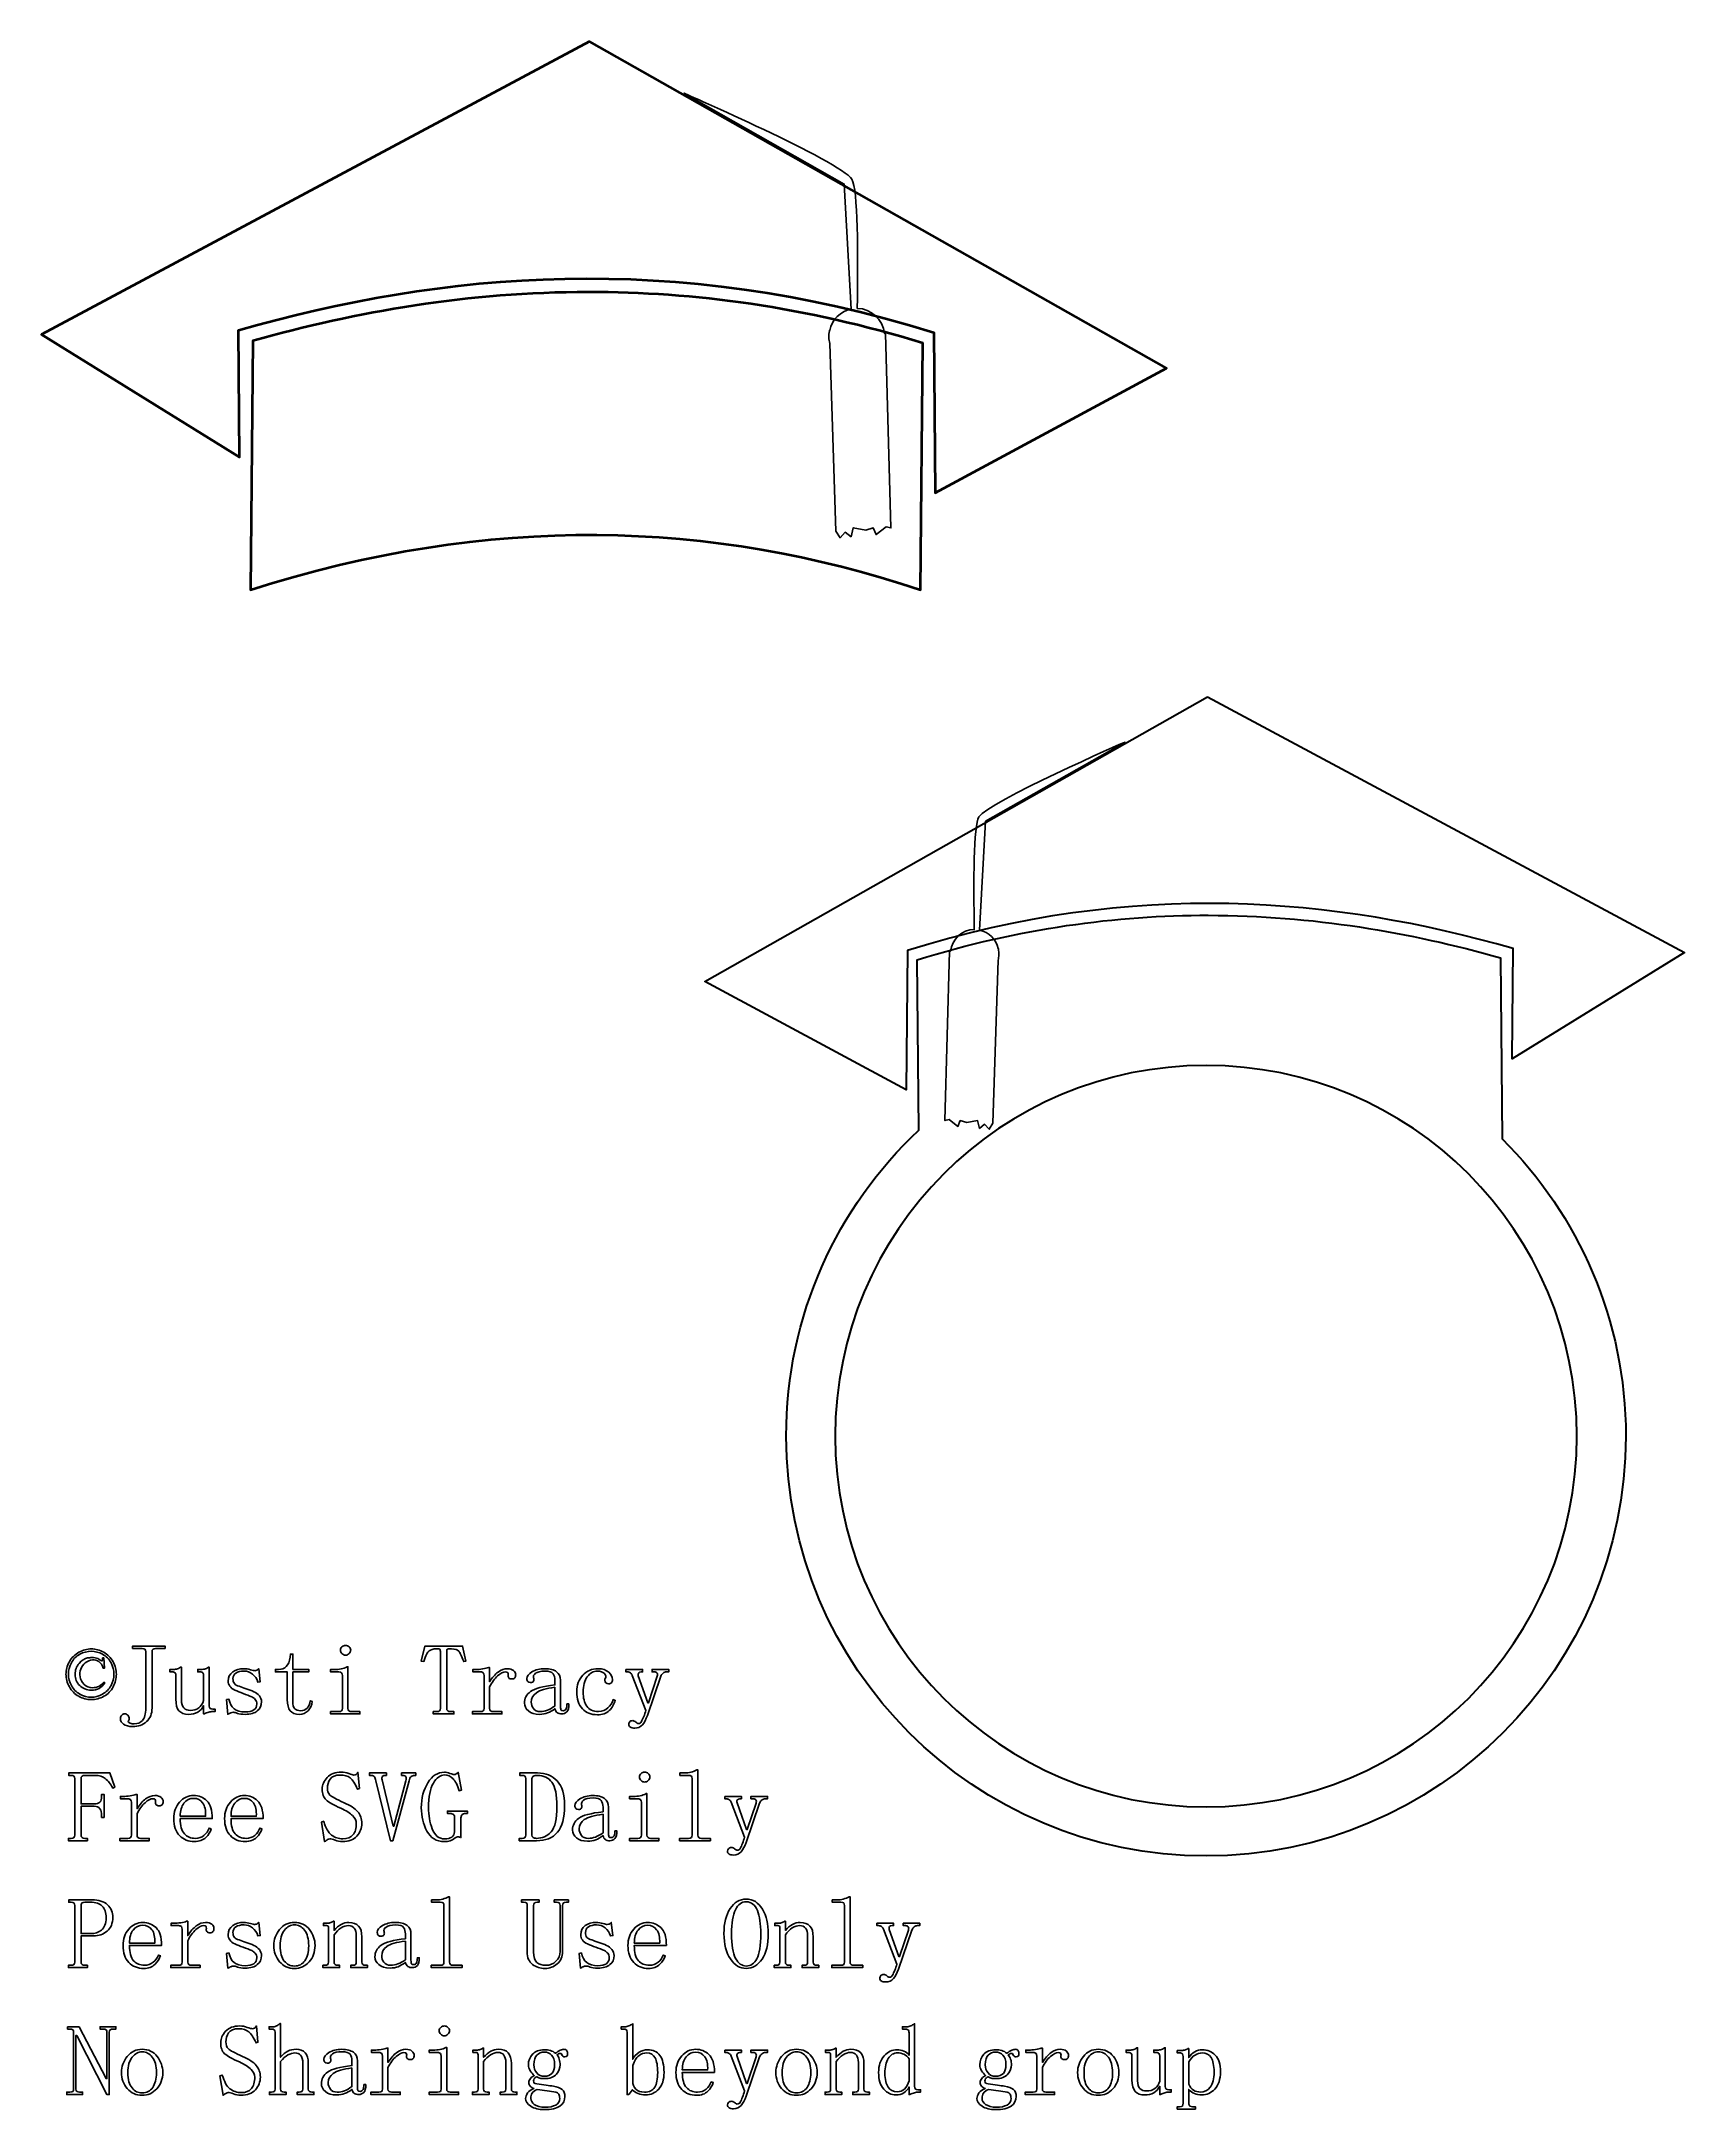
# Model space of a CAD drawing. Header units: centimetres. Extents: x -9 to 8.5, y -10.9 to 11.
import ezdxf

# ---------------------------------------------------------------- set-up
doc = ezdxf.new("R2010")
doc.units = ezdxf.units.CM
doc.header["$MEASUREMENT"] = 0
doc.layers.add('Layer 1', color=7, linetype='Continuous')

msp = doc.modelspace()

# ---------------------------------------------------------------- linework, layer by layer
at = {"layer": 'Layer 1', "lineweight": 35}
for points, knots in [([(-3.13289, 11.04087), (-3.13289, 11.04087), (2.99358, 7.56867), (2.99358, 7.56867), (2.99358, 7.56867), (2.99358, 7.56867), (0.53875, 6.2479), (0.53875, 6.2479), (0.53875, 6.2479), (0.53875, 6.2479), (0.52284, 7.9474), (0.52284, 7.9474), (0.52284, 7.9474), (-2.23793, 8.81944), (-4.69972, 8.59453), (-6.86076, 7.97286), (-6.86076, 7.97286), (-6.86076, 7.97286), (-6.84909, 6.62662), (-6.84909, 6.62662), (-6.84909, 6.62662), (-6.84909, 6.62662), (-8.95277, 7.92618), (-8.95277, 7.92618), (-8.95277, 7.92618), (-8.95277, 7.92618), (-3.13289, 11.04087), (-3.13289, 11.04087)], [0, 0, 0, 0, 0.125, 0.125, 0.125, 0.125, 0.25, 0.25, 0.25, 0.25, 0.375, 0.375, 0.375, 0.375, 0.5, 0.5, 0.5, 0.5, 0.625, 0.625, 0.625, 0.625, 0.75, 0.75, 0.75, 0.75, 1, 1, 1, 1]), ([(-3.14456, 8.37811), (-2.02459, 8.37915), (-0.84039, 8.22125), (0.40614, 7.83601), (0.40614, 7.83601), (0.40614, 7.83601), (0.38068, 5.21781), (0.38068, 5.21781), (0.38068, 5.21781), (-1.8359, 5.95877), (-4.19263, 6.0281), (-6.73239, 5.21781), (-6.73239, 5.21781), (-6.73239, 5.21781), (-6.70693, 7.86041), (-6.70693, 7.86041), (-6.70693, 7.86041), (-5.60109, 8.17166), (-4.41386, 8.37693), (-3.14456, 8.37811)], [0, 0, 0, 0, 0.16666667, 0.16666667, 0.16666667, 0.16666667, 0.33333333, 0.33333333, 0.33333333, 0.33333333, 0.5, 0.5, 0.5, 0.5, 0.66666667, 0.66666667, 0.66666667, 0.66666667, 1, 1, 1, 1])]:
    msp.add_open_spline(points, degree=3, knots=knots, dxfattribs=at)
at = {"layer": 'Layer 1', "color": 42}
for points in [[(-2.1311, 10.49116), (-2.1311, 10.49116), (-0.46136, 9.76307), (-0.34733, 9.57739), (-0.34733, 9.57739), (-0.28243, 9.47172), (-0.28065, 8.78216), (-0.2909, 8.2045), (-0.2909, 8.2045), (-0.14026, 8.20288), (-0.01705, 8.08805), (-0.00095, 7.93921), (-0.00095, 7.93921), (-0.00095, 7.93921), (0.00969, 7.93954), (0.00969, 7.93954), (0.00969, 7.93954), (0.00969, 7.93954), (0.06672, 5.8746), (0.06672, 5.8746), (0.06672, 5.8746), (0.06672, 5.8746), (0.01549, 5.88599), (0.01549, 5.88599), (0.01549, 5.88599), (0.01549, 5.88599), (-0.09074, 5.80337), (-0.09074, 5.80337), (-0.09074, 5.80337), (-0.09074, 5.80337), (-0.12017, 5.87342), (-0.12017, 5.87342), (-0.12017, 5.87342), (-0.12017, 5.87342), (-0.19871, 5.85082), (-0.19871, 5.85082), (-0.19871, 5.85082), (-0.19871, 5.85082), (-0.33198, 5.875), (-0.33198, 5.875), (-0.33198, 5.875), (-0.33198, 5.875), (-0.35619, 5.7796), (-0.35619, 5.7796), (-0.35619, 5.7796), (-0.35619, 5.7796), (-0.41689, 5.82855), (-0.41689, 5.82855), (-0.41689, 5.82855), (-0.41689, 5.82855), (-0.47297, 5.76881), (-0.47297, 5.76881), (-0.47297, 5.76881), (-0.47297, 5.76881), (-0.51783, 5.84074), (-0.51783, 5.84074), (-0.51783, 5.84074), (-0.51783, 5.84074), (-0.58081, 7.83215), (-0.58081, 7.83215), (-0.58081, 7.83215), (-0.58658, 7.85376), (-0.59044, 7.87475), (-0.59117, 7.89807), (-0.59117, 7.89807), (-0.59189, 7.92139), (-0.58946, 7.94494), (-0.58506, 7.96688), (-0.58506, 7.96688), (-0.58455, 7.96845), (-0.58557, 7.97001), (-0.58506, 7.9716), (-0.58506, 7.9716), (-0.58506, 7.9716), (-0.58267, 7.97168), (-0.58267, 7.97168), (-0.58267, 7.97168), (-0.55777, 8.08479), (-0.46988, 8.17384), (-0.35558, 8.19772), (-0.35558, 8.19772), (-0.35558, 8.19772), (-0.42832, 9.52514), (-0.42832, 9.52514), (-0.42832, 9.52514), (-0.42832, 9.52514), (-2.13094, 10.49116), (-2.13094, 10.49116), (-2.13094, 10.49116), (-2.13094, 10.49116), (-2.1311, 10.49116), (-2.1311, 10.49116)], [(2.55486, 3.60027), (2.55486, 3.60027), (1.10097, 2.9663), (1.00167, 2.80462), (1.00167, 2.80462), (0.94516, 2.71261), (0.94361, 2.11219), (0.95253, 1.6092), (0.95253, 1.6092), (0.82137, 1.60779), (0.71408, 1.5078), (0.70006, 1.3782), (0.70006, 1.3782), (0.70006, 1.3782), (0.6908, 1.37849), (0.6908, 1.37849), (0.6908, 1.37849), (0.6908, 1.37849), (0.64114, -0.41952), (0.64114, -0.41952), (0.64114, -0.41952), (0.64114, -0.41952), (0.68574, -0.4096), (0.68574, -0.4096), (0.68574, -0.4096), (0.68574, -0.4096), (0.77824, -0.48154), (0.77824, -0.48154), (0.77824, -0.48154), (0.77824, -0.48154), (0.80386, -0.42054), (0.80386, -0.42054), (0.80386, -0.42054), (0.80386, -0.42054), (0.87225, -0.44022), (0.87225, -0.44022), (0.87225, -0.44022), (0.87225, -0.44022), (0.9883, -0.41917), (0.9883, -0.41917), (0.9883, -0.41917), (0.9883, -0.41917), (1.00938, -0.50224), (1.00938, -0.50224), (1.00938, -0.50224), (1.00938, -0.50224), (1.06223, -0.45962), (1.06223, -0.45962), (1.06223, -0.45962), (1.06223, -0.45962), (1.11106, -0.51164), (1.11106, -0.51164), (1.11106, -0.51164), (1.11106, -0.51164), (1.15012, -0.44901), (1.15012, -0.44901), (1.15012, -0.44901), (1.15012, -0.44901), (1.20496, 1.28497), (1.20496, 1.28497), (1.20496, 1.28497), (1.20999, 1.30379), (1.21335, 1.32206), (1.21398, 1.34237), (1.21398, 1.34237), (1.21459, 1.36268), (1.21252, 1.38318), (1.20866, 1.40228), (1.20866, 1.40228), (1.2082, 1.40365), (1.20909, 1.40501), (1.20866, 1.40639), (1.20866, 1.40639), (1.20866, 1.40639), (1.20659, 1.40647), (1.20659, 1.40647), (1.20659, 1.40647), (1.1849, 1.50496), (1.10838, 1.5825), (1.00886, 1.60329), (1.00886, 1.60329), (1.00886, 1.60329), (1.0722, 2.75911), (1.0722, 2.75911), (1.0722, 2.75911), (1.0722, 2.75911), (2.55472, 3.60026), (2.55472, 3.60026), (2.55472, 3.60026), (2.55472, 3.60026), (2.55486, 3.60027), (2.55486, 3.60027)]]:
    msp.add_open_spline(points, degree=3, knots=[0, 0, 0, 0, 0.04166667, 0.04166667, 0.04166667, 0.04166667, 0.08333333, 0.08333333, 0.08333333, 0.08333333, 0.125, 0.125, 0.125, 0.125, 0.16666667, 0.16666667, 0.16666667, 0.16666667, 0.20833333, 0.20833333, 0.20833333, 0.20833333, 0.25, 0.25, 0.25, 0.25, 0.29166667, 0.29166667, 0.29166667, 0.29166667, 0.33333333, 0.33333333, 0.33333333, 0.33333333, 0.375, 0.375, 0.375, 0.375, 0.41666667, 0.41666667, 0.41666667, 0.41666667, 0.45833333, 0.45833333, 0.45833333, 0.45833333, 0.5, 0.5, 0.5, 0.5, 0.54166667, 0.54166667, 0.54166667, 0.54166667, 0.58333333, 0.58333333, 0.58333333, 0.58333333, 0.625, 0.625, 0.625, 0.625, 0.66666667, 0.66666667, 0.66666667, 0.66666667, 0.70833333, 0.70833333, 0.70833333, 0.70833333, 0.75, 0.75, 0.75, 0.75, 0.79166667, 0.79166667, 0.79166667, 0.79166667, 0.83333333, 0.83333333, 0.83333333, 0.83333333, 0.875, 0.875, 0.875, 0.875, 0.91666667, 0.91666667, 0.91666667, 0.91666667, 1, 1, 1, 1], dxfattribs=at)
at = {"layer": 'Layer 1', "lineweight": 30}
for points, knots in [([(3.42728, 4.07873), (3.42728, 4.07873), (-1.90722, 1.05538), (-1.90722, 1.05538), (-1.90722, 1.05538), (-1.90722, 1.05538), (0.23028, -0.09466), (0.23028, -0.09466), (0.23028, -0.09466), (0.23028, -0.09466), (0.24413, 1.38514), (0.24413, 1.38514), (0.24413, 1.38514), (2.64801, 2.14446), (4.79156, 1.94862), (6.67324, 1.40731), (6.67324, 1.40731), (6.67324, 1.40731), (6.66308, 0.23511), (6.66308, 0.23511), (6.66308, 0.23511), (6.66308, 0.23511), (8.49482, 1.36667), (8.49482, 1.36667), (8.49482, 1.36667), (8.49482, 1.36667), (3.42727, 4.07872), (3.42727, 4.07872), (3.42727, 4.07872), (3.42727, 4.07872), (3.42728, 4.07873), (3.42728, 4.07873)], [0, 0, 0, 0, 0.11111111, 0.11111111, 0.11111111, 0.11111111, 0.22222222, 0.22222222, 0.22222222, 0.22222222, 0.33333333, 0.33333333, 0.33333333, 0.33333333, 0.44444444, 0.44444444, 0.44444444, 0.44444444, 0.55555556, 0.55555556, 0.55555556, 0.55555556, 0.66666667, 0.66666667, 0.66666667, 0.66666667, 0.77777778, 0.77777778, 0.77777778, 0.77777778, 1, 1, 1, 1]), ([(3.43744, 1.76019), (2.46225, 1.7611), (1.43113, 1.62361), (0.34574, 1.28817), (0.34574, 1.28817), (0.34574, 1.28817), (0.36329, -0.52233), (0.36329, -0.52233), (0.36329, -0.52233), (-0.50279, -1.33591), (-1.04446, -2.49126), (-1.04446, -3.77107), (-1.04446, -3.77107), (-1.04446, -6.22982), (0.95468, -8.22896), (3.41342, -8.22896), (3.41342, -8.22896), (5.87217, -8.22896), (7.87039, -6.22982), (7.87039, -3.77107), (7.87039, -3.77107), (7.87039, -2.53842), (7.36863, -1.42135), (6.55778, -0.61378), (6.55778, -0.61378), (6.55778, -0.61378), (6.5393, 1.30941), (6.5393, 1.30941), (6.5393, 1.30941), (5.57642, 1.58043), (4.54266, 1.75916), (3.43744, 1.76019)], [0, 0, 0, 0, 0.11111111, 0.11111111, 0.11111111, 0.11111111, 0.22222222, 0.22222222, 0.22222222, 0.22222222, 0.33333333, 0.33333333, 0.33333333, 0.33333333, 0.44444444, 0.44444444, 0.44444444, 0.44444444, 0.55555556, 0.55555556, 0.55555556, 0.55555556, 0.66666667, 0.66666667, 0.66666667, 0.66666667, 0.77777778, 0.77777778, 0.77777778, 0.77777778, 1, 1, 1, 1]), ([(3.41342, 0.16584), (5.59087, 0.16584), (7.35033, -1.59362), (7.35033, -3.77107), (7.35033, -3.77107), (7.35033, -5.94851), (5.59086, -7.70798), (3.41342, -7.70798), (3.41342, -7.70798), (1.23598, -7.70798), (-0.52441, -5.94852), (-0.52441, -3.77107), (-0.52441, -3.77107), (-0.52441, -1.59363), (1.23598, 0.16584), (3.41342, 0.16584)], [0, 0, 0, 0, 0.2, 0.2, 0.2, 0.2, 0.4, 0.4, 0.4, 0.4, 0.6, 0.6, 0.6, 0.6, 1, 1, 1, 1])]:
    msp.add_open_spline(points, degree=3, knots=knots, dxfattribs=at)
at = {"layer": 'Layer 1'}
for points, knots in [([(-8.42178, -6.03007), (-8.46669, -6.03007), (-8.51056, -6.04259), (-8.55407, -6.06645), (-8.55407, -6.06645), (-8.59758, -6.09031), (-8.63191, -6.12382), (-8.65577, -6.16732), (-8.65577, -6.16732), (-8.67963, -6.21083), (-8.69132, -6.2547), (-8.69132, -6.29961), (-8.69132, -6.29961), (-8.69132, -6.34452), (-8.67963, -6.38922), (-8.65577, -6.43273), (-8.65577, -6.43273), (-8.63191, -6.47624), (-8.59865, -6.50974), (-8.55655, -6.5336), (-8.55655, -6.5336), (-8.51445, -6.55746), (-8.46975, -6.56915), (-8.42343, -6.56915), (-8.42343, -6.56915), (-8.37712, -6.56915), (-8.33217, -6.55746), (-8.28866, -6.5336), (-8.28866, -6.5336), (-8.24515, -6.50974), (-8.21272, -6.47623), (-8.19027, -6.43273), (-8.19027, -6.43273), (-8.16782, -6.38922), (-8.15637, -6.34452), (-8.15637, -6.29961), (-8.15637, -6.29961), (-8.15637, -6.2547), (-8.16807, -6.21083), (-8.19192, -6.16732), (-8.19192, -6.16732), (-8.21578, -6.12381), (-8.24904, -6.09031), (-8.29114, -6.06645), (-8.29114, -6.06645), (-8.33324, -6.04259), (-8.37687, -6.03007), (-8.42178, -6.03007)], [0, 0, 0, 0, 0.07692308, 0.07692308, 0.07692308, 0.07692308, 0.15384615, 0.15384615, 0.15384615, 0.15384615, 0.23076923, 0.23076923, 0.23076923, 0.23076923, 0.30769231, 0.30769231, 0.30769231, 0.30769231, 0.38461538, 0.38461538, 0.38461538, 0.38461538, 0.46153846, 0.46153846, 0.46153846, 0.46153846, 0.53846154, 0.53846154, 0.53846154, 0.53846154, 0.61538462, 0.61538462, 0.61538462, 0.61538462, 0.69230769, 0.69230769, 0.69230769, 0.69230769, 0.76923077, 0.76923077, 0.76923077, 0.76923077, 0.84615385, 0.84615385, 0.84615385, 0.84615385, 1, 1, 1, 1]), ([(-8.42343, -6.0557), (-8.38273, -6.0557), (-8.34284, -6.06607), (-8.30354, -6.08712), (-8.30354, -6.08712), (-8.26424, -6.10817), (-8.23447, -6.13877), (-8.21342, -6.17807), (-8.21342, -6.17807), (-8.19237, -6.21737), (-8.182, -6.25751), (-8.182, -6.29961), (-8.182, -6.29961), (-8.182, -6.34171), (-8.19237, -6.38161), (-8.21342, -6.4195), (-8.21342, -6.4195), (-8.23447, -6.45739), (-8.26425, -6.488), (-8.30354, -6.51045), (-8.30354, -6.51045), (-8.34284, -6.53291), (-8.38273, -6.54435), (-8.42343, -6.54435), (-8.42343, -6.54435), (-8.46413, -6.54435), (-8.50485, -6.53291), (-8.54415, -6.51045), (-8.54415, -6.51045), (-8.58345, -6.48799), (-8.61322, -6.45739), (-8.63427, -6.4195), (-8.63427, -6.4195), (-8.65532, -6.38161), (-8.66569, -6.34171), (-8.66569, -6.29961), (-8.66569, -6.29961), (-8.66569, -6.25751), (-8.65532, -6.21736), (-8.63427, -6.17807), (-8.63427, -6.17807), (-8.61322, -6.13877), (-8.58344, -6.10817), (-8.54415, -6.08712), (-8.54415, -6.08712), (-8.50485, -6.06607), (-8.46413, -6.0557), (-8.42343, -6.0557)], [0, 0, 0, 0, 0.07692308, 0.07692308, 0.07692308, 0.07692308, 0.15384615, 0.15384615, 0.15384615, 0.15384615, 0.23076923, 0.23076923, 0.23076923, 0.23076923, 0.30769231, 0.30769231, 0.30769231, 0.30769231, 0.38461538, 0.38461538, 0.38461538, 0.38461538, 0.46153846, 0.46153846, 0.46153846, 0.46153846, 0.53846154, 0.53846154, 0.53846154, 0.53846154, 0.61538462, 0.61538462, 0.61538462, 0.61538462, 0.69230769, 0.69230769, 0.69230769, 0.69230769, 0.76923077, 0.76923077, 0.76923077, 0.76923077, 0.84615385, 0.84615385, 0.84615385, 0.84615385, 1, 1, 1, 1]), ([(-8.41765, -6.12267), (-8.43098, -6.12302), (-8.44533, -6.124), (-8.46147, -6.1268), (-8.46147, -6.1268), (-8.49375, -6.13241), (-8.52435, -6.15157), (-8.55242, -6.18385), (-8.55242, -6.18385), (-8.58049, -6.21613), (-8.59459, -6.25577), (-8.59459, -6.30209), (-8.59459, -6.30209), (-8.59459, -6.3484), (-8.57809, -6.38722), (-8.54581, -6.4195), (-8.54581, -6.4195), (-8.51353, -6.45178), (-8.47231, -6.46828), (-8.42179, -6.46828), (-8.42179, -6.46828), (-8.36004, -6.46828), (-8.31243, -6.44274), (-8.27875, -6.39221), (-8.27875, -6.39221), (-8.27875, -6.39221), (-8.29115, -6.38394), (-8.29115, -6.38394), (-8.29115, -6.38394), (-8.31922, -6.42324), (-8.35886, -6.44264), (-8.40939, -6.44264), (-8.40939, -6.44264), (-8.44588, -6.44264), (-8.47566, -6.43095), (-8.49951, -6.40709), (-8.49951, -6.40709), (-8.52337, -6.38323), (-8.53747, -6.35636), (-8.54168, -6.32689), (-8.54168, -6.32689), (-8.54589, -6.29742), (-8.54349, -6.2703), (-8.53507, -6.24503), (-8.53507, -6.24503), (-8.52665, -6.21977), (-8.51097, -6.19796), (-8.48711, -6.17971), (-8.48711, -6.17971), (-8.46325, -6.16147), (-8.43771, -6.1511), (-8.41104, -6.14829), (-8.41104, -6.14829), (-8.38437, -6.14548), (-8.36124, -6.15079), (-8.34159, -6.16483), (-8.34159, -6.16483), (-8.32194, -6.17887), (-8.30652, -6.20308), (-8.29529, -6.23676), (-8.29529, -6.23676), (-8.29529, -6.23676), (-8.28289, -6.23676), (-8.28289, -6.23676), (-8.28289, -6.23676), (-8.28289, -6.23676), (-8.29116, -6.12679), (-8.29116, -6.12679), (-8.29116, -6.12679), (-8.29116, -6.12679), (-8.30356, -6.12679), (-8.30356, -6.12679), (-8.30356, -6.12679), (-8.30356, -6.14083), (-8.30489, -6.15094), (-8.30769, -6.15656), (-8.30769, -6.15656), (-8.3105, -6.16217), (-8.31821, -6.15952), (-8.33084, -6.14829), (-8.33084, -6.14829), (-8.34347, -6.13706), (-8.36105, -6.12935), (-8.3821, -6.12514), (-8.3821, -6.12514), (-8.39263, -6.12304), (-8.40432, -6.12231), (-8.41765, -6.12266), (-8.41765, -6.12266), (-8.41765, -6.12266), (-8.41765, -6.12267), (-8.41765, -6.12267)], [0, 0, 0, 0, 0.04166667, 0.04166667, 0.04166667, 0.04166667, 0.08333333, 0.08333333, 0.08333333, 0.08333333, 0.125, 0.125, 0.125, 0.125, 0.16666667, 0.16666667, 0.16666667, 0.16666667, 0.20833333, 0.20833333, 0.20833333, 0.20833333, 0.25, 0.25, 0.25, 0.25, 0.29166667, 0.29166667, 0.29166667, 0.29166667, 0.33333333, 0.33333333, 0.33333333, 0.33333333, 0.375, 0.375, 0.375, 0.375, 0.41666667, 0.41666667, 0.41666667, 0.41666667, 0.45833333, 0.45833333, 0.45833333, 0.45833333, 0.5, 0.5, 0.5, 0.5, 0.54166667, 0.54166667, 0.54166667, 0.54166667, 0.58333333, 0.58333333, 0.58333333, 0.58333333, 0.625, 0.625, 0.625, 0.625, 0.66666667, 0.66666667, 0.66666667, 0.66666667, 0.70833333, 0.70833333, 0.70833333, 0.70833333, 0.75, 0.75, 0.75, 0.75, 0.79166667, 0.79166667, 0.79166667, 0.79166667, 0.83333333, 0.83333333, 0.83333333, 0.83333333, 0.875, 0.875, 0.875, 0.875, 0.91666667, 0.91666667, 0.91666667, 0.91666667, 1, 1, 1, 1]), ([(-7.98356, -6.00113), (-7.98356, -6.00113), (-7.98356, -6.02593), (-7.98356, -6.02593), (-7.98356, -6.02593), (-7.98356, -6.02593), (-7.88269, -6.02593), (-7.88269, -6.02593), (-7.88269, -6.02593), (-7.86866, -6.02593), (-7.85854, -6.02859), (-7.85292, -6.0342), (-7.85292, -6.0342), (-7.84731, -6.03981), (-7.84465, -6.0486), (-7.84465, -6.05983), (-7.84465, -6.05983), (-7.84465, -6.05983), (-7.84465, -6.65762), (-7.84465, -6.65762), (-7.84465, -6.65762), (-7.84465, -6.72218), (-7.85609, -6.76688), (-7.87855, -6.79074), (-7.87855, -6.79074), (-7.90101, -6.8146), (-7.93053, -6.82629), (-7.96702, -6.82629), (-7.96702, -6.82629), (-7.98386, -6.82629), (-7.99796, -6.82388), (-8.00919, -6.81968), (-8.00919, -6.81968), (-8.02042, -6.81547), (-8.02838, -6.80908), (-8.03399, -6.80066), (-8.03399, -6.80066), (-8.02838, -6.79505), (-8.02547, -6.78999), (-8.02407, -6.78578), (-8.02407, -6.78578), (-8.02267, -6.78157), (-8.02159, -6.77734), (-8.02159, -6.77172), (-8.02159, -6.77172), (-8.02159, -6.75769), (-8.02557, -6.74516), (-8.03399, -6.73534), (-8.03399, -6.73534), (-8.04241, -6.72552), (-8.05386, -6.72046), (-8.06789, -6.72046), (-8.06789, -6.72046), (-8.07912, -6.72046), (-8.08949, -6.72527), (-8.09931, -6.73369), (-8.09931, -6.73369), (-8.10913, -6.74211), (-8.11419, -6.75488), (-8.11419, -6.77172), (-8.11419, -6.77172), (-8.11419, -6.79418), (-8.10275, -6.81358), (-8.08029, -6.83042), (-8.08029, -6.83042), (-8.05783, -6.84726), (-8.02566, -6.85522), (-7.98355, -6.85522), (-7.98355, -6.85522), (-7.92461, -6.85522), (-7.87567, -6.83822), (-7.83638, -6.80313), (-7.83638, -6.80313), (-7.79708, -6.76804), (-7.77768, -6.71936), (-7.77768, -6.65761), (-7.77768, -6.65761), (-7.77768, -6.65761), (-7.77768, -6.05982), (-7.77768, -6.05982), (-7.77768, -6.05982), (-7.77768, -6.04859), (-7.77395, -6.0398), (-7.76693, -6.03419), (-7.76693, -6.03419), (-7.75991, -6.02858), (-7.75087, -6.02592), (-7.73964, -6.02592), (-7.73964, -6.02592), (-7.73964, -6.02592), (-7.63877, -6.02592), (-7.63877, -6.02592), (-7.63877, -6.02592), (-7.63877, -6.02592), (-7.63877, -6.00112), (-7.63877, -6.00112), (-7.63877, -6.00112), (-7.63877, -6.00112), (-7.98356, -6.00112), (-7.98356, -6.00112), (-7.98356, -6.00112), (-7.98356, -6.00112), (-7.98356, -6.00113), (-7.98356, -6.00113)], [0, 0, 0, 0, 0.03703704, 0.03703704, 0.03703704, 0.03703704, 0.07407407, 0.07407407, 0.07407407, 0.07407407, 0.11111111, 0.11111111, 0.11111111, 0.11111111, 0.14814815, 0.14814815, 0.14814815, 0.14814815, 0.18518519, 0.18518519, 0.18518519, 0.18518519, 0.22222222, 0.22222222, 0.22222222, 0.22222222, 0.25925926, 0.25925926, 0.25925926, 0.25925926, 0.2962963, 0.2962963, 0.2962963, 0.2962963, 0.33333333, 0.33333333, 0.33333333, 0.33333333, 0.37037037, 0.37037037, 0.37037037, 0.37037037, 0.40740741, 0.40740741, 0.40740741, 0.40740741, 0.44444444, 0.44444444, 0.44444444, 0.44444444, 0.48148148, 0.48148148, 0.48148148, 0.48148148, 0.51851852, 0.51851852, 0.51851852, 0.51851852, 0.55555556, 0.55555556, 0.55555556, 0.55555556, 0.59259259, 0.59259259, 0.59259259, 0.59259259, 0.62962963, 0.62962963, 0.62962963, 0.62962963, 0.66666667, 0.66666667, 0.66666667, 0.66666667, 0.7037037, 0.7037037, 0.7037037, 0.7037037, 0.74074074, 0.74074074, 0.74074074, 0.74074074, 0.77777778, 0.77777778, 0.77777778, 0.77777778, 0.81481481, 0.81481481, 0.81481481, 0.81481481, 0.85185185, 0.85185185, 0.85185185, 0.85185185, 0.88888889, 0.88888889, 0.88888889, 0.88888889, 0.92592593, 0.92592593, 0.92592593, 0.92592593, 1, 1, 1, 1]), ([(-6.30842, -6.08547), (-6.30842, -6.08547), (-6.31255, -6.11854), (-6.31255, -6.11854), (-6.31255, -6.11854), (-6.31816, -6.16345), (-6.33119, -6.19671), (-6.35224, -6.21776), (-6.35224, -6.21776), (-6.37329, -6.23881), (-6.40041, -6.24918), (-6.4341, -6.24918), (-6.4341, -6.24918), (-6.4341, -6.24918), (-6.468, -6.24918), (-6.468, -6.24918), (-6.468, -6.24918), (-6.468, -6.24918), (-6.468, -6.27481), (-6.468, -6.27481), (-6.468, -6.27481), (-6.468, -6.27481), (-6.3415, -6.27481), (-6.3415, -6.27481), (-6.3415, -6.27481), (-6.3415, -6.27481), (-6.3415, -6.56916), (-6.3415, -6.56916), (-6.3415, -6.56916), (-6.3415, -6.62249), (-6.33113, -6.66213), (-6.31008, -6.6874), (-6.31008, -6.6874), (-6.28903, -6.71266), (-6.25793, -6.72543), (-6.21582, -6.72543), (-6.21582, -6.72543), (-6.17652, -6.72543), (-6.14459, -6.71266), (-6.12074, -6.6874), (-6.12074, -6.6874), (-6.09688, -6.66214), (-6.08253, -6.62996), (-6.07692, -6.59066), (-6.07692, -6.59066), (-6.07692, -6.59066), (-6.09759, -6.58156), (-6.09759, -6.58156), (-6.09759, -6.58156), (-6.1032, -6.61524), (-6.11465, -6.64186), (-6.13149, -6.66011), (-6.13149, -6.66011), (-6.14833, -6.67836), (-6.17039, -6.6874), (-6.19846, -6.6874), (-6.19846, -6.6874), (-6.22653, -6.6874), (-6.24809, -6.67994), (-6.26213, -6.6659), (-6.26213, -6.6659), (-6.27616, -6.65187), (-6.2828, -6.62582), (-6.2828, -6.58652), (-6.2828, -6.58652), (-6.2828, -6.58652), (-6.2828, -6.27481), (-6.2828, -6.27481), (-6.2828, -6.27481), (-6.2828, -6.27481), (-6.11413, -6.27481), (-6.11413, -6.27481), (-6.11413, -6.27481), (-6.11413, -6.27481), (-6.11413, -6.24918), (-6.11413, -6.24918), (-6.11413, -6.24918), (-6.11413, -6.24918), (-6.2828, -6.24918), (-6.2828, -6.24918), (-6.2828, -6.24918), (-6.2828, -6.24918), (-6.2828, -6.08547), (-6.2828, -6.08547), (-6.2828, -6.08547), (-6.2828, -6.08547), (-6.30843, -6.08547), (-6.30843, -6.08547), (-6.30843, -6.08547), (-6.30843, -6.08547), (-6.30842, -6.08547), (-6.30842, -6.08547)], [0, 0, 0, 0, 0.04166667, 0.04166667, 0.04166667, 0.04166667, 0.08333333, 0.08333333, 0.08333333, 0.08333333, 0.125, 0.125, 0.125, 0.125, 0.16666667, 0.16666667, 0.16666667, 0.16666667, 0.20833333, 0.20833333, 0.20833333, 0.20833333, 0.25, 0.25, 0.25, 0.25, 0.29166667, 0.29166667, 0.29166667, 0.29166667, 0.33333333, 0.33333333, 0.33333333, 0.33333333, 0.375, 0.375, 0.375, 0.375, 0.41666667, 0.41666667, 0.41666667, 0.41666667, 0.45833333, 0.45833333, 0.45833333, 0.45833333, 0.5, 0.5, 0.5, 0.5, 0.54166667, 0.54166667, 0.54166667, 0.54166667, 0.58333333, 0.58333333, 0.58333333, 0.58333333, 0.625, 0.625, 0.625, 0.625, 0.66666667, 0.66666667, 0.66666667, 0.66666667, 0.70833333, 0.70833333, 0.70833333, 0.70833333, 0.75, 0.75, 0.75, 0.75, 0.79166667, 0.79166667, 0.79166667, 0.79166667, 0.83333333, 0.83333333, 0.83333333, 0.83333333, 0.875, 0.875, 0.875, 0.875, 0.91666667, 0.91666667, 0.91666667, 0.91666667, 1, 1, 1, 1]), ([(-5.72303, -5.99286), (-5.73706, -5.99286), (-5.74984, -5.99709), (-5.76106, -6.00692), (-5.76106, -6.00692), (-5.77229, -6.01675), (-5.7776, -6.02927), (-5.7776, -6.0433), (-5.7776, -6.0433), (-5.7776, -6.05734), (-5.77229, -6.06928), (-5.76106, -6.08051), (-5.76106, -6.08051), (-5.74983, -6.09174), (-5.73706, -6.09787), (-5.72303, -6.09787), (-5.72303, -6.09787), (-5.709, -6.09787), (-5.69622, -6.09173), (-5.685, -6.08051), (-5.685, -6.08051), (-5.67377, -6.06928), (-5.66846, -6.05734), (-5.66846, -6.0433), (-5.66846, -6.0433), (-5.66846, -6.02927), (-5.67377, -6.01674), (-5.685, -6.00692), (-5.685, -6.00692), (-5.69623, -5.9971), (-5.709, -5.99286), (-5.72303, -5.99286)], [0, 0, 0, 0, 0.11111111, 0.11111111, 0.11111111, 0.11111111, 0.22222222, 0.22222222, 0.22222222, 0.22222222, 0.33333333, 0.33333333, 0.33333333, 0.33333333, 0.44444444, 0.44444444, 0.44444444, 0.44444444, 0.55555556, 0.55555556, 0.55555556, 0.55555556, 0.66666667, 0.66666667, 0.66666667, 0.66666667, 0.77777778, 0.77777778, 0.77777778, 0.77777778, 1, 1, 1, 1]), ([(-4.8805, -6.00113), (-4.8805, -6.00113), (-4.91853, -6.16071), (-4.91853, -6.16071), (-4.91853, -6.16071), (-4.91853, -6.16071), (-4.8929, -6.16484), (-4.8929, -6.16484), (-4.8929, -6.16484), (-4.87044, -6.10309), (-4.85211, -6.0656), (-4.83668, -6.05157), (-4.83668, -6.05157), (-4.82124, -6.03754), (-4.79329, -6.03007), (-4.754, -6.03007), (-4.754, -6.03007), (-4.73435, -6.03007), (-4.72373, -6.0314), (-4.72093, -6.0342), (-4.72093, -6.0342), (-4.71812, -6.03701), (-4.71597, -6.04978), (-4.71597, -6.07223), (-4.71597, -6.07223), (-4.71597, -6.07223), (-4.71597, -6.66175), (-4.71597, -6.66175), (-4.71597, -6.66175), (-4.71597, -6.67298), (-4.71945, -6.68177), (-4.72507, -6.68738), (-4.72507, -6.68738), (-4.73068, -6.69299), (-4.73997, -6.69565), (-4.75401, -6.69565), (-4.75401, -6.69565), (-4.75401, -6.69565), (-4.79204, -6.69565), (-4.79204, -6.69565), (-4.79204, -6.69565), (-4.79204, -6.69565), (-4.79204, -6.72045), (-4.79204, -6.72045), (-4.79204, -6.72045), (-4.79204, -6.72045), (-4.57293, -6.72045), (-4.57293, -6.72045), (-4.57293, -6.72045), (-4.57293, -6.72045), (-4.57293, -6.69565), (-4.57293, -6.69565), (-4.57293, -6.69565), (-4.57293, -6.69565), (-4.61096, -6.69565), (-4.61096, -6.69565), (-4.61096, -6.69565), (-4.62219, -6.69565), (-4.63123, -6.693), (-4.63825, -6.68738), (-4.63825, -6.68738), (-4.64527, -6.68177), (-4.649, -6.67298), (-4.649, -6.66175), (-4.649, -6.66175), (-4.649, -6.66175), (-4.649, -6.07636), (-4.649, -6.07636), (-4.649, -6.07636), (-4.649, -6.0511), (-4.64767, -6.037), (-4.64487, -6.03419), (-4.64487, -6.03419), (-4.64206, -6.03138), (-4.62664, -6.03006), (-4.59857, -6.03006), (-4.59857, -6.03006), (-4.55927, -6.03006), (-4.53348, -6.03777), (-4.52085, -6.05321), (-4.52085, -6.05321), (-4.50822, -6.06865), (-4.49039, -6.10589), (-4.46793, -6.16483), (-4.46793, -6.16483), (-4.46793, -6.16483), (-4.44726, -6.1607), (-4.44726, -6.1607), (-4.44726, -6.1607), (-4.44726, -6.1607), (-4.48033, -6.00112), (-4.48033, -6.00112), (-4.48033, -6.00112), (-4.48033, -6.00112), (-4.88051, -6.00112), (-4.88051, -6.00112), (-4.88051, -6.00112), (-4.88051, -6.00112), (-4.8805, -6.00113), (-4.8805, -6.00113)], [0, 0, 0, 0, 0.03846154, 0.03846154, 0.03846154, 0.03846154, 0.07692308, 0.07692308, 0.07692308, 0.07692308, 0.11538462, 0.11538462, 0.11538462, 0.11538462, 0.15384615, 0.15384615, 0.15384615, 0.15384615, 0.19230769, 0.19230769, 0.19230769, 0.19230769, 0.23076923, 0.23076923, 0.23076923, 0.23076923, 0.26923077, 0.26923077, 0.26923077, 0.26923077, 0.30769231, 0.30769231, 0.30769231, 0.30769231, 0.34615385, 0.34615385, 0.34615385, 0.34615385, 0.38461538, 0.38461538, 0.38461538, 0.38461538, 0.42307692, 0.42307692, 0.42307692, 0.42307692, 0.46153846, 0.46153846, 0.46153846, 0.46153846, 0.5, 0.5, 0.5, 0.5, 0.53846154, 0.53846154, 0.53846154, 0.53846154, 0.57692308, 0.57692308, 0.57692308, 0.57692308, 0.61538462, 0.61538462, 0.61538462, 0.61538462, 0.65384615, 0.65384615, 0.65384615, 0.65384615, 0.69230769, 0.69230769, 0.69230769, 0.69230769, 0.73076923, 0.73076923, 0.73076923, 0.73076923, 0.76923077, 0.76923077, 0.76923077, 0.76923077, 0.80769231, 0.80769231, 0.80769231, 0.80769231, 0.84615385, 0.84615385, 0.84615385, 0.84615385, 0.88461538, 0.88461538, 0.88461538, 0.88461538, 0.92307692, 0.92307692, 0.92307692, 0.92307692, 1, 1, 1, 1]), ([(-7.47424, -6.22437), (-7.48827, -6.2356), (-7.50237, -6.24223), (-7.51641, -6.24504), (-7.51641, -6.24504), (-7.53044, -6.24785), (-7.54587, -6.24917), (-7.56271, -6.24917), (-7.56271, -6.24917), (-7.56271, -6.24917), (-7.58834, -6.24917), (-7.58834, -6.24917), (-7.58834, -6.24917), (-7.58834, -6.24917), (-7.58834, -6.2748), (-7.58834, -6.2748), (-7.58834, -6.2748), (-7.58834, -6.2748), (-7.56271, -6.2748), (-7.56271, -6.2748), (-7.56271, -6.2748), (-7.54868, -6.2748), (-7.53856, -6.27771), (-7.53294, -6.28472), (-7.53294, -6.28472), (-7.52733, -6.29174), (-7.52467, -6.3016), (-7.52467, -6.31283), (-7.52467, -6.31283), (-7.52467, -6.31283), (-7.52467, -6.56501), (-7.52467, -6.56501), (-7.52467, -6.56501), (-7.52467, -6.62115), (-7.51405, -6.66212), (-7.4916, -6.68738), (-7.4916, -6.68738), (-7.46915, -6.71264), (-7.43481, -6.72541), (-7.3899, -6.72541), (-7.3899, -6.72541), (-7.35341, -6.72541), (-7.32123, -6.7177), (-7.29316, -6.70226), (-7.29316, -6.70226), (-7.26509, -6.68682), (-7.24436, -6.66368), (-7.23032, -6.63281), (-7.23032, -6.63281), (-7.23032, -6.63281), (-7.23032, -6.72045), (-7.23032, -6.72045), (-7.23032, -6.72045), (-7.23032, -6.72045), (-7.22205, -6.72045), (-7.22205, -6.72045), (-7.22205, -6.72045), (-7.20521, -6.71203), (-7.18978, -6.70647), (-7.17575, -6.70226), (-7.17575, -6.70226), (-7.16172, -6.69805), (-7.14762, -6.69565), (-7.13358, -6.69565), (-7.13358, -6.69565), (-7.13358, -6.69565), (-7.10795, -6.69565), (-7.10795, -6.69565), (-7.10795, -6.69565), (-7.10795, -6.69565), (-7.10795, -6.67002), (-7.10795, -6.67002), (-7.10795, -6.67002), (-7.10795, -6.67002), (-7.13358, -6.67002), (-7.13358, -6.67002), (-7.13358, -6.67002), (-7.14481, -6.67002), (-7.15385, -6.66737), (-7.16087, -6.66175), (-7.16087, -6.66175), (-7.16789, -6.65614), (-7.17162, -6.64817), (-7.17162, -6.63695), (-7.17162, -6.63695), (-7.17162, -6.63695), (-7.17162, -6.22437), (-7.17162, -6.22437), (-7.17162, -6.22437), (-7.17162, -6.22437), (-7.17989, -6.22437), (-7.17989, -6.22437), (-7.17989, -6.22437), (-7.19392, -6.2356), (-7.20802, -6.24223), (-7.22206, -6.24504), (-7.22206, -6.24504), (-7.2361, -6.24785), (-7.25152, -6.24917), (-7.26836, -6.24917), (-7.26836, -6.24917), (-7.26836, -6.24917), (-7.29316, -6.24917), (-7.29316, -6.24917), (-7.29316, -6.24917), (-7.29316, -6.24917), (-7.29316, -6.2748), (-7.29316, -6.2748), (-7.29316, -6.2748), (-7.29316, -6.2748), (-7.26836, -6.2748), (-7.26836, -6.2748), (-7.26836, -6.2748), (-7.25433, -6.2748), (-7.24421, -6.27771), (-7.23859, -6.28472), (-7.23859, -6.28472), (-7.23298, -6.29174), (-7.23032, -6.3016), (-7.23032, -6.31283), (-7.23032, -6.31283), (-7.23032, -6.31283), (-7.23032, -6.57741), (-7.23032, -6.57741), (-7.23032, -6.57741), (-7.24155, -6.6139), (-7.25855, -6.64077), (-7.28241, -6.65761), (-7.28241, -6.65761), (-7.30627, -6.67445), (-7.33554, -6.68324), (-7.36923, -6.68324), (-7.36923, -6.68324), (-7.40011, -6.68324), (-7.4235, -6.67445), (-7.44034, -6.65761), (-7.44034, -6.65761), (-7.45718, -6.64077), (-7.46597, -6.61257), (-7.46597, -6.57327), (-7.46597, -6.57327), (-7.46597, -6.57327), (-7.46597, -6.22435), (-7.46597, -6.22435), (-7.46597, -6.22435), (-7.46597, -6.22435), (-7.47424, -6.22435), (-7.47424, -6.22435), (-7.47424, -6.22435), (-7.47424, -6.22435), (-7.47424, -6.22437), (-7.47424, -6.22437)], [0, 0, 0, 0, 0.02564103, 0.02564103, 0.02564103, 0.02564103, 0.05128205, 0.05128205, 0.05128205, 0.05128205, 0.07692308, 0.07692308, 0.07692308, 0.07692308, 0.1025641, 0.1025641, 0.1025641, 0.1025641, 0.12820513, 0.12820513, 0.12820513, 0.12820513, 0.15384615, 0.15384615, 0.15384615, 0.15384615, 0.17948718, 0.17948718, 0.17948718, 0.17948718, 0.20512821, 0.20512821, 0.20512821, 0.20512821, 0.23076923, 0.23076923, 0.23076923, 0.23076923, 0.25641026, 0.25641026, 0.25641026, 0.25641026, 0.28205128, 0.28205128, 0.28205128, 0.28205128, 0.30769231, 0.30769231, 0.30769231, 0.30769231, 0.33333333, 0.33333333, 0.33333333, 0.33333333, 0.35897436, 0.35897436, 0.35897436, 0.35897436, 0.38461538, 0.38461538, 0.38461538, 0.38461538, 0.41025641, 0.41025641, 0.41025641, 0.41025641, 0.43589744, 0.43589744, 0.43589744, 0.43589744, 0.46153846, 0.46153846, 0.46153846, 0.46153846, 0.48717949, 0.48717949, 0.48717949, 0.48717949, 0.51282051, 0.51282051, 0.51282051, 0.51282051, 0.53846154, 0.53846154, 0.53846154, 0.53846154, 0.56410256, 0.56410256, 0.56410256, 0.56410256, 0.58974359, 0.58974359, 0.58974359, 0.58974359, 0.61538462, 0.61538462, 0.61538462, 0.61538462, 0.64102564, 0.64102564, 0.64102564, 0.64102564, 0.66666667, 0.66666667, 0.66666667, 0.66666667, 0.69230769, 0.69230769, 0.69230769, 0.69230769, 0.71794872, 0.71794872, 0.71794872, 0.71794872, 0.74358974, 0.74358974, 0.74358974, 0.74358974, 0.76923077, 0.76923077, 0.76923077, 0.76923077, 0.79487179, 0.79487179, 0.79487179, 0.79487179, 0.82051282, 0.82051282, 0.82051282, 0.82051282, 0.84615385, 0.84615385, 0.84615385, 0.84615385, 0.87179487, 0.87179487, 0.87179487, 0.87179487, 0.8974359, 0.8974359, 0.8974359, 0.8974359, 0.92307692, 0.92307692, 0.92307692, 0.92307692, 0.94871795, 0.94871795, 0.94871795, 0.94871795, 1, 1, 1, 1]), ([(-6.80452, -6.24091), (-6.84943, -6.24091), (-6.88882, -6.25235), (-6.9211, -6.27481), (-6.9211, -6.27481), (-6.95338, -6.29727), (-6.96906, -6.32945), (-6.96906, -6.37155), (-6.96906, -6.37155), (-6.96906, -6.3912), (-6.96375, -6.40928), (-6.95252, -6.42612), (-6.95252, -6.42612), (-6.94129, -6.44296), (-6.92321, -6.45706), (-6.89795, -6.46829), (-6.89795, -6.46829), (-6.87269, -6.47952), (-6.84316, -6.49121), (-6.80948, -6.50384), (-6.80948, -6.50384), (-6.7758, -6.51647), (-6.74495, -6.52899), (-6.71688, -6.54022), (-6.71688, -6.54022), (-6.70565, -6.54583), (-6.69421, -6.55487), (-6.68298, -6.56751), (-6.68298, -6.56751), (-6.67175, -6.58014), (-6.66562, -6.59582), (-6.66562, -6.61547), (-6.66562, -6.61547), (-6.66562, -6.64354), (-6.67681, -6.6651), (-6.69787, -6.67914), (-6.69787, -6.67914), (-6.71892, -6.69317), (-6.7487, -6.69981), (-6.78799, -6.69981), (-6.78799, -6.69981), (-6.83851, -6.69981), (-6.87816, -6.68837), (-6.90623, -6.66591), (-6.90623, -6.66591), (-6.9343, -6.64345), (-6.95238, -6.60995), (-6.9608, -6.56504), (-6.9608, -6.56504), (-6.9608, -6.56504), (-6.9856, -6.56917), (-6.9856, -6.56917), (-6.9856, -6.56917), (-6.9856, -6.56917), (-6.9732, -6.72544), (-6.9732, -6.72544), (-6.9732, -6.72544), (-6.96197, -6.71983), (-6.95161, -6.71477), (-6.94178, -6.71056), (-6.94178, -6.71056), (-6.93196, -6.70635), (-6.92292, -6.70395), (-6.91449, -6.70395), (-6.91449, -6.70395), (-6.90326, -6.70395), (-6.88809, -6.70768), (-6.86984, -6.7147), (-6.86984, -6.7147), (-6.8516, -6.72172), (-6.82447, -6.72545), (-6.78798, -6.72545), (-6.78798, -6.72545), (-6.73184, -6.72545), (-6.6893, -6.71293), (-6.65982, -6.68907), (-6.65982, -6.68907), (-6.63035, -6.66521), (-6.61517, -6.63278), (-6.61517, -6.59068), (-6.61517, -6.59068), (-6.61517, -6.56822), (-6.62288, -6.54774), (-6.63832, -6.5295), (-6.63832, -6.5295), (-6.65376, -6.51126), (-6.67292, -6.49608), (-6.69537, -6.48485), (-6.69537, -6.48485), (-6.72063, -6.47362), (-6.74775, -6.46326), (-6.77723, -6.45343), (-6.77723, -6.45343), (-6.8067, -6.44361), (-6.832, -6.43457), (-6.85164, -6.42614), (-6.85164, -6.42614), (-6.8769, -6.42053), (-6.89391, -6.41149), (-6.90373, -6.39885), (-6.90373, -6.39885), (-6.91355, -6.38622), (-6.91861, -6.36839), (-6.91861, -6.34593), (-6.91861, -6.34593), (-6.91861, -6.32067), (-6.90824, -6.30126), (-6.88719, -6.28723), (-6.88719, -6.28723), (-6.86614, -6.2732), (-6.83686, -6.26656), (-6.80037, -6.26656), (-6.80037, -6.26656), (-6.76669, -6.26656), (-6.73691, -6.27693), (-6.71025, -6.29798), (-6.71025, -6.29798), (-6.68358, -6.31903), (-6.66443, -6.34748), (-6.6532, -6.38397), (-6.6532, -6.38397), (-6.6532, -6.38397), (-6.6284, -6.37984), (-6.6284, -6.37984), (-6.6284, -6.37984), (-6.6284, -6.37984), (-6.64494, -6.24093), (-6.64494, -6.24093), (-6.64494, -6.24093), (-6.65336, -6.24935), (-6.66, -6.25466), (-6.66561, -6.25747), (-6.66561, -6.25747), (-6.67122, -6.26028), (-6.67869, -6.2616), (-6.68711, -6.2616), (-6.68711, -6.2616), (-6.69553, -6.2616), (-6.71096, -6.2587), (-6.73341, -6.25168), (-6.73341, -6.25168), (-6.75587, -6.24466), (-6.77925, -6.24093), (-6.80452, -6.24093), (-6.80452, -6.24093), (-6.80452, -6.24093), (-6.80452, -6.24091), (-6.80452, -6.24091)], [0, 0, 0, 0, 0.02631579, 0.02631579, 0.02631579, 0.02631579, 0.05263158, 0.05263158, 0.05263158, 0.05263158, 0.07894737, 0.07894737, 0.07894737, 0.07894737, 0.10526316, 0.10526316, 0.10526316, 0.10526316, 0.13157895, 0.13157895, 0.13157895, 0.13157895, 0.15789474, 0.15789474, 0.15789474, 0.15789474, 0.18421053, 0.18421053, 0.18421053, 0.18421053, 0.21052632, 0.21052632, 0.21052632, 0.21052632, 0.23684211, 0.23684211, 0.23684211, 0.23684211, 0.26315789, 0.26315789, 0.26315789, 0.26315789, 0.28947368, 0.28947368, 0.28947368, 0.28947368, 0.31578947, 0.31578947, 0.31578947, 0.31578947, 0.34210526, 0.34210526, 0.34210526, 0.34210526, 0.36842105, 0.36842105, 0.36842105, 0.36842105, 0.39473684, 0.39473684, 0.39473684, 0.39473684, 0.42105263, 0.42105263, 0.42105263, 0.42105263, 0.44736842, 0.44736842, 0.44736842, 0.44736842, 0.47368421, 0.47368421, 0.47368421, 0.47368421, 0.5, 0.5, 0.5, 0.5, 0.52631579, 0.52631579, 0.52631579, 0.52631579, 0.55263158, 0.55263158, 0.55263158, 0.55263158, 0.57894737, 0.57894737, 0.57894737, 0.57894737, 0.60526316, 0.60526316, 0.60526316, 0.60526316, 0.63157895, 0.63157895, 0.63157895, 0.63157895, 0.65789474, 0.65789474, 0.65789474, 0.65789474, 0.68421053, 0.68421053, 0.68421053, 0.68421053, 0.71052632, 0.71052632, 0.71052632, 0.71052632, 0.73684211, 0.73684211, 0.73684211, 0.73684211, 0.76315789, 0.76315789, 0.76315789, 0.76315789, 0.78947368, 0.78947368, 0.78947368, 0.78947368, 0.81578947, 0.81578947, 0.81578947, 0.81578947, 0.84210526, 0.84210526, 0.84210526, 0.84210526, 0.86842105, 0.86842105, 0.86842105, 0.86842105, 0.89473684, 0.89473684, 0.89473684, 0.89473684, 0.92105263, 0.92105263, 0.92105263, 0.92105263, 0.94736842, 0.94736842, 0.94736842, 0.94736842, 1, 1, 1, 1]), ([(-5.70567, -6.22024), (-5.72532, -6.23147), (-5.74688, -6.23918), (-5.76934, -6.24339), (-5.76934, -6.24339), (-5.7918, -6.2476), (-5.81518, -6.24918), (-5.84045, -6.24918), (-5.84045, -6.24918), (-5.84045, -6.24918), (-5.88262, -6.24918), (-5.88262, -6.24918), (-5.88262, -6.24918), (-5.88262, -6.24918), (-5.88262, -6.27481), (-5.88262, -6.27481), (-5.88262, -6.27481), (-5.88262, -6.27481), (-5.79415, -6.27481), (-5.79415, -6.27481), (-5.79415, -6.27481), (-5.78012, -6.27481), (-5.77083, -6.27772), (-5.76521, -6.28473), (-5.76521, -6.28473), (-5.7596, -6.29175), (-5.75694, -6.30161), (-5.75694, -6.31284), (-5.75694, -6.31284), (-5.75694, -6.31284), (-5.75694, -6.66176), (-5.75694, -6.66176), (-5.75694, -6.66176), (-5.75694, -6.67299), (-5.75959, -6.68178), (-5.76521, -6.68739), (-5.76521, -6.68739), (-5.77082, -6.693), (-5.78011, -6.69566), (-5.79415, -6.69566), (-5.79415, -6.69566), (-5.79415, -6.69566), (-5.88262, -6.69566), (-5.88262, -6.69566), (-5.88262, -6.69566), (-5.88262, -6.69566), (-5.88262, -6.72046), (-5.88262, -6.72046), (-5.88262, -6.72046), (-5.88262, -6.72046), (-5.57091, -6.72046), (-5.57091, -6.72046), (-5.57091, -6.72046), (-5.57091, -6.72046), (-5.57091, -6.69566), (-5.57091, -6.69566), (-5.57091, -6.69566), (-5.57091, -6.69566), (-5.65938, -6.69566), (-5.65938, -6.69566), (-5.65938, -6.69566), (-5.67061, -6.69566), (-5.68047, -6.69301), (-5.68749, -6.68739), (-5.68749, -6.68739), (-5.69451, -6.68178), (-5.69741, -6.67299), (-5.69741, -6.66176), (-5.69741, -6.66176), (-5.69741, -6.66176), (-5.69741, -6.22024), (-5.69741, -6.22024), (-5.69741, -6.22024), (-5.69741, -6.22024), (-5.70568, -6.22024), (-5.70568, -6.22024), (-5.70568, -6.22024), (-5.70568, -6.22024), (-5.70567, -6.22024), (-5.70567, -6.22024)], [0, 0, 0, 0, 0.04761905, 0.04761905, 0.04761905, 0.04761905, 0.0952381, 0.0952381, 0.0952381, 0.0952381, 0.14285714, 0.14285714, 0.14285714, 0.14285714, 0.19047619, 0.19047619, 0.19047619, 0.19047619, 0.23809524, 0.23809524, 0.23809524, 0.23809524, 0.28571429, 0.28571429, 0.28571429, 0.28571429, 0.33333333, 0.33333333, 0.33333333, 0.33333333, 0.38095238, 0.38095238, 0.38095238, 0.38095238, 0.42857143, 0.42857143, 0.42857143, 0.42857143, 0.47619048, 0.47619048, 0.47619048, 0.47619048, 0.52380952, 0.52380952, 0.52380952, 0.52380952, 0.57142857, 0.57142857, 0.57142857, 0.57142857, 0.61904762, 0.61904762, 0.61904762, 0.61904762, 0.66666667, 0.66666667, 0.66666667, 0.66666667, 0.71428571, 0.71428571, 0.71428571, 0.71428571, 0.76190476, 0.76190476, 0.76190476, 0.76190476, 0.80952381, 0.80952381, 0.80952381, 0.80952381, 0.85714286, 0.85714286, 0.85714286, 0.85714286, 0.9047619, 0.9047619, 0.9047619, 0.9047619, 1, 1, 1, 1]), ([(-4.20664, -6.22851), (-4.22067, -6.23412), (-4.24116, -6.23918), (-4.26782, -6.24339), (-4.26782, -6.24339), (-4.29449, -6.2476), (-4.31762, -6.24918), (-4.33727, -6.24918), (-4.33727, -6.24918), (-4.33727, -6.24918), (-4.37117, -6.24918), (-4.37117, -6.24918), (-4.37117, -6.24918), (-4.37117, -6.24918), (-4.37117, -6.27481), (-4.37117, -6.27481), (-4.37117, -6.27481), (-4.37117, -6.27481), (-4.29097, -6.27481), (-4.29097, -6.27481), (-4.29097, -6.27481), (-4.27694, -6.27481), (-4.26682, -6.27772), (-4.2612, -6.28473), (-4.2612, -6.28473), (-4.25559, -6.29175), (-4.25293, -6.30161), (-4.25293, -6.31284), (-4.25293, -6.31284), (-4.25293, -6.31284), (-4.25293, -6.66176), (-4.25293, -6.66176), (-4.25293, -6.66176), (-4.25293, -6.67299), (-4.25558, -6.68178), (-4.2612, -6.68739), (-4.2612, -6.68739), (-4.26681, -6.693), (-4.27693, -6.69566), (-4.29097, -6.69566), (-4.29097, -6.69566), (-4.29097, -6.69566), (-4.37531, -6.69566), (-4.37531, -6.69566), (-4.37531, -6.69566), (-4.37531, -6.69566), (-4.37531, -6.72046), (-4.37531, -6.72046), (-4.37531, -6.72046), (-4.37531, -6.72046), (-4.0636, -6.72046), (-4.0636, -6.72046), (-4.0636, -6.72046), (-4.0636, -6.72046), (-4.0636, -6.69566), (-4.0636, -6.69566), (-4.0636, -6.69566), (-4.0636, -6.69566), (-4.1562, -6.69566), (-4.1562, -6.69566), (-4.1562, -6.69566), (-4.16743, -6.69566), (-4.17647, -6.69301), (-4.18349, -6.68739), (-4.18349, -6.68739), (-4.19051, -6.68178), (-4.19424, -6.67299), (-4.19424, -6.66176), (-4.19424, -6.66176), (-4.19424, -6.66176), (-4.19424, -6.43438), (-4.19424, -6.43438), (-4.19424, -6.43438), (-4.16898, -6.38386), (-4.14053, -6.34504), (-4.10825, -6.31697), (-4.10825, -6.31697), (-4.07597, -6.2889), (-4.04802, -6.2748), (-4.02557, -6.2748), (-4.02557, -6.2748), (-4.01154, -6.2748), (-4.00357, -6.27745), (-4.00077, -6.28307), (-4.00077, -6.28307), (-3.99796, -6.28868), (-3.99664, -6.29532), (-3.99664, -6.30374), (-3.99664, -6.30374), (-3.99945, -6.31778), (-3.99704, -6.32922), (-3.99003, -6.33764), (-3.99003, -6.33764), (-3.98301, -6.34606), (-3.97265, -6.35004), (-3.95861, -6.35004), (-3.95861, -6.35004), (-3.94458, -6.35004), (-3.93421, -6.34606), (-3.92719, -6.33764), (-3.92719, -6.33764), (-3.92017, -6.32922), (-3.91644, -6.31778), (-3.91644, -6.30374), (-3.91644, -6.30374), (-3.91644, -6.2869), (-3.92415, -6.27255), (-3.93959, -6.25992), (-3.93959, -6.25992), (-3.95503, -6.24729), (-3.97684, -6.2409), (-4.00491, -6.2409), (-4.00491, -6.2409), (-4.03859, -6.2409), (-4.07102, -6.2526), (-4.1033, -6.27645), (-4.1033, -6.27645), (-4.13558, -6.30031), (-4.16618, -6.33489), (-4.19425, -6.3798), (-4.19425, -6.3798), (-4.19425, -6.3798), (-4.19425, -6.22849), (-4.19425, -6.22849), (-4.19425, -6.22849), (-4.19425, -6.22849), (-4.20665, -6.22849), (-4.20665, -6.22849), (-4.20665, -6.22849), (-4.20665, -6.22849), (-4.20664, -6.22851), (-4.20664, -6.22851)], [0, 0, 0, 0, 0.02941176, 0.02941176, 0.02941176, 0.02941176, 0.05882353, 0.05882353, 0.05882353, 0.05882353, 0.08823529, 0.08823529, 0.08823529, 0.08823529, 0.11764706, 0.11764706, 0.11764706, 0.11764706, 0.14705882, 0.14705882, 0.14705882, 0.14705882, 0.17647059, 0.17647059, 0.17647059, 0.17647059, 0.20588235, 0.20588235, 0.20588235, 0.20588235, 0.23529412, 0.23529412, 0.23529412, 0.23529412, 0.26470588, 0.26470588, 0.26470588, 0.26470588, 0.29411765, 0.29411765, 0.29411765, 0.29411765, 0.32352941, 0.32352941, 0.32352941, 0.32352941, 0.35294118, 0.35294118, 0.35294118, 0.35294118, 0.38235294, 0.38235294, 0.38235294, 0.38235294, 0.41176471, 0.41176471, 0.41176471, 0.41176471, 0.44117647, 0.44117647, 0.44117647, 0.44117647, 0.47058824, 0.47058824, 0.47058824, 0.47058824, 0.5, 0.5, 0.5, 0.5, 0.52941176, 0.52941176, 0.52941176, 0.52941176, 0.55882353, 0.55882353, 0.55882353, 0.55882353, 0.58823529, 0.58823529, 0.58823529, 0.58823529, 0.61764706, 0.61764706, 0.61764706, 0.61764706, 0.64705882, 0.64705882, 0.64705882, 0.64705882, 0.67647059, 0.67647059, 0.67647059, 0.67647059, 0.70588235, 0.70588235, 0.70588235, 0.70588235, 0.73529412, 0.73529412, 0.73529412, 0.73529412, 0.76470588, 0.76470588, 0.76470588, 0.76470588, 0.79411765, 0.79411765, 0.79411765, 0.79411765, 0.82352941, 0.82352941, 0.82352941, 0.82352941, 0.85294118, 0.85294118, 0.85294118, 0.85294118, 0.88235294, 0.88235294, 0.88235294, 0.88235294, 0.91176471, 0.91176471, 0.91176471, 0.91176471, 0.94117647, 0.94117647, 0.94117647, 0.94117647, 1, 1, 1, 1]), ([(-3.60884, -6.24091), (-3.66217, -6.24091), (-3.70712, -6.25235), (-3.74361, -6.27481), (-3.74361, -6.27481), (-3.7801, -6.29727), (-3.79818, -6.32065), (-3.79818, -6.34592), (-3.79818, -6.34592), (-3.79818, -6.35995), (-3.79528, -6.37032), (-3.78826, -6.37734), (-3.78826, -6.37734), (-3.78124, -6.38436), (-3.77138, -6.38809), (-3.76015, -6.38809), (-3.76015, -6.38809), (-3.74331, -6.38809), (-3.73269, -6.38278), (-3.72708, -6.37155), (-3.72708, -6.37155), (-3.72147, -6.36032), (-3.72147, -6.34888), (-3.72708, -6.33765), (-3.72708, -6.33765), (-3.73269, -6.32081), (-3.72523, -6.30513), (-3.70558, -6.28969), (-3.70558, -6.28969), (-3.68593, -6.27425), (-3.65243, -6.26654), (-3.60471, -6.26654), (-3.60471, -6.26654), (-3.5598, -6.26654), (-3.53135, -6.27558), (-3.51872, -6.29383), (-3.51872, -6.29383), (-3.50609, -6.31208), (-3.4997, -6.33521), (-3.4997, -6.36328), (-3.4997, -6.36328), (-3.4997, -6.36328), (-3.4997, -6.41372), (-3.4997, -6.41372), (-3.4997, -6.41372), (-3.62882, -6.42775), (-3.71499, -6.45089), (-3.7585, -6.48317), (-3.7585, -6.48317), (-3.80201, -6.51545), (-3.82382, -6.55667), (-3.82382, -6.60719), (-3.82382, -6.60719), (-3.82382, -6.63807), (-3.80972, -6.66519), (-3.78165, -6.68905), (-3.78165, -6.68905), (-3.75358, -6.71291), (-3.71394, -6.72543), (-3.66341, -6.72543), (-3.66341, -6.72543), (-3.62973, -6.72543), (-3.60128, -6.72037), (-3.57742, -6.71055), (-3.57742, -6.71055), (-3.55356, -6.70073), (-3.52777, -6.68555), (-3.4997, -6.6659), (-3.4997, -6.6659), (-3.49409, -6.68555), (-3.4853, -6.69965), (-3.47407, -6.70807), (-3.47407, -6.70807), (-3.46284, -6.71649), (-3.44742, -6.72047), (-3.42777, -6.72047), (-3.42777, -6.72047), (-3.40532, -6.72047), (-3.38723, -6.71276), (-3.3732, -6.69732), (-3.3732, -6.69732), (-3.35917, -6.68188), (-3.35253, -6.65476), (-3.35253, -6.61546), (-3.35253, -6.61546), (-3.35253, -6.61546), (-3.3732, -6.61546), (-3.3732, -6.61546), (-3.3732, -6.61546), (-3.3732, -6.63792), (-3.37585, -6.65575), (-3.38147, -6.66838), (-3.38147, -6.66838), (-3.38708, -6.68101), (-3.3972, -6.6874), (-3.41124, -6.6874), (-3.41124, -6.6874), (-3.42247, -6.6874), (-3.43018, -6.68499), (-3.43439, -6.68079), (-3.43439, -6.68079), (-3.4386, -6.67658), (-3.44018, -6.66356), (-3.44018, -6.6411), (-3.44018, -6.6411), (-3.44018, -6.6411), (-3.44018, -6.36329), (-3.44018, -6.36329), (-3.44018, -6.36329), (-3.44018, -6.32399), (-3.45428, -6.29339), (-3.48235, -6.27234), (-3.48235, -6.27234), (-3.51042, -6.25129), (-3.55272, -6.24092), (-3.60885, -6.24092), (-3.60885, -6.24092), (-3.60885, -6.24092), (-3.60884, -6.24091), (-3.60884, -6.24091)], [0, 0, 0, 0, 0.03225806, 0.03225806, 0.03225806, 0.03225806, 0.06451613, 0.06451613, 0.06451613, 0.06451613, 0.09677419, 0.09677419, 0.09677419, 0.09677419, 0.12903226, 0.12903226, 0.12903226, 0.12903226, 0.16129032, 0.16129032, 0.16129032, 0.16129032, 0.19354839, 0.19354839, 0.19354839, 0.19354839, 0.22580645, 0.22580645, 0.22580645, 0.22580645, 0.25806452, 0.25806452, 0.25806452, 0.25806452, 0.29032258, 0.29032258, 0.29032258, 0.29032258, 0.32258065, 0.32258065, 0.32258065, 0.32258065, 0.35483871, 0.35483871, 0.35483871, 0.35483871, 0.38709677, 0.38709677, 0.38709677, 0.38709677, 0.41935484, 0.41935484, 0.41935484, 0.41935484, 0.4516129, 0.4516129, 0.4516129, 0.4516129, 0.48387097, 0.48387097, 0.48387097, 0.48387097, 0.51612903, 0.51612903, 0.51612903, 0.51612903, 0.5483871, 0.5483871, 0.5483871, 0.5483871, 0.58064516, 0.58064516, 0.58064516, 0.58064516, 0.61290323, 0.61290323, 0.61290323, 0.61290323, 0.64516129, 0.64516129, 0.64516129, 0.64516129, 0.67741935, 0.67741935, 0.67741935, 0.67741935, 0.70967742, 0.70967742, 0.70967742, 0.70967742, 0.74193548, 0.74193548, 0.74193548, 0.74193548, 0.77419355, 0.77419355, 0.77419355, 0.77419355, 0.80645161, 0.80645161, 0.80645161, 0.80645161, 0.83870968, 0.83870968, 0.83870968, 0.83870968, 0.87096774, 0.87096774, 0.87096774, 0.87096774, 0.90322581, 0.90322581, 0.90322581, 0.90322581, 0.93548387, 0.93548387, 0.93548387, 0.93548387, 1, 1, 1, 1]), ([(-3.04082, -6.24091), (-3.10819, -6.24091), (-3.16243, -6.26405), (-3.20453, -6.31036), (-3.20453, -6.31036), (-3.24663, -6.35667), (-3.2682, -6.41465), (-3.2682, -6.48482), (-3.2682, -6.48482), (-3.2682, -6.56341), (-3.24797, -6.62379), (-3.20867, -6.66589), (-3.20867, -6.66589), (-3.16937, -6.70799), (-3.11646, -6.72956), (-3.04909, -6.72956), (-3.04909, -6.72956), (-2.99576, -6.72956), (-2.95346, -6.71438), (-2.92259, -6.68491), (-2.92259, -6.68491), (-2.89171, -6.65544), (-2.87098, -6.61953), (-2.85975, -6.57742), (-2.85975, -6.57742), (-2.85975, -6.57742), (-2.88042, -6.56915), (-2.88042, -6.56915), (-2.88042, -6.56915), (-2.89165, -6.60283), (-2.91081, -6.63236), (-2.93747, -6.65762), (-2.93747, -6.65762), (-2.96414, -6.68288), (-2.99739, -6.69565), (-3.03669, -6.69565), (-3.03669, -6.69565), (-3.09564, -6.69565), (-3.1371, -6.67649), (-3.16237, -6.6386), (-3.16237, -6.6386), (-3.18763, -6.60071), (-3.2004, -6.5507), (-3.2004, -6.48895), (-3.2004, -6.48895), (-3.2004, -6.42158), (-3.18605, -6.36759), (-3.15658, -6.32689), (-3.15658, -6.32689), (-3.12711, -6.28619), (-3.0912, -6.26653), (-3.04909, -6.26653), (-3.04909, -6.26653), (-3.01541, -6.26653), (-2.99119, -6.27424), (-2.97716, -6.28968), (-2.97716, -6.28968), (-2.96313, -6.30512), (-2.95782, -6.31814), (-2.96062, -6.32937), (-2.96062, -6.32937), (-2.96343, -6.33779), (-2.96583, -6.3431), (-2.96723, -6.34591), (-2.96723, -6.34591), (-2.96863, -6.34872), (-2.96888, -6.35485), (-2.96888, -6.36327), (-2.96888, -6.36327), (-2.96888, -6.3745), (-2.96515, -6.38354), (-2.95813, -6.39056), (-2.95813, -6.39056), (-2.95111, -6.39758), (-2.94207, -6.40048), (-2.93084, -6.40048), (-2.93084, -6.40048), (-2.91681, -6.40048), (-2.90644, -6.39758), (-2.89942, -6.39056), (-2.89942, -6.39056), (-2.8924, -6.38354), (-2.88867, -6.37102), (-2.88867, -6.35418), (-2.88867, -6.35418), (-2.88867, -6.32892), (-2.90252, -6.3042), (-2.92918, -6.27894), (-2.92918, -6.27894), (-2.95585, -6.25368), (-2.99308, -6.24091), (-3.0408, -6.24091), (-3.0408, -6.24091), (-3.0408, -6.24091), (-3.04082, -6.24091), (-3.04082, -6.24091)], [0, 0, 0, 0, 0.04, 0.04, 0.04, 0.04, 0.08, 0.08, 0.08, 0.08, 0.12, 0.12, 0.12, 0.12, 0.16, 0.16, 0.16, 0.16, 0.2, 0.2, 0.2, 0.2, 0.24, 0.24, 0.24, 0.24, 0.28, 0.28, 0.28, 0.28, 0.32, 0.32, 0.32, 0.32, 0.36, 0.36, 0.36, 0.36, 0.4, 0.4, 0.4, 0.4, 0.44, 0.44, 0.44, 0.44, 0.48, 0.48, 0.48, 0.48, 0.52, 0.52, 0.52, 0.52, 0.56, 0.56, 0.56, 0.56, 0.6, 0.6, 0.6, 0.6, 0.64, 0.64, 0.64, 0.64, 0.68, 0.68, 0.68, 0.68, 0.72, 0.72, 0.72, 0.72, 0.76, 0.76, 0.76, 0.76, 0.8, 0.8, 0.8, 0.8, 0.84, 0.84, 0.84, 0.84, 0.88, 0.88, 0.88, 0.88, 0.92, 0.92, 0.92, 0.92, 1, 1, 1, 1]), ([(-2.74564, -6.24918), (-2.74564, -6.24918), (-2.74564, -6.27481), (-2.74564, -6.27481), (-2.74564, -6.27481), (-2.74564, -6.27481), (-2.7291, -6.27481), (-2.7291, -6.27481), (-2.7291, -6.27481), (-2.71787, -6.27481), (-2.7075, -6.27772), (-2.69768, -6.28473), (-2.69768, -6.28473), (-2.68786, -6.29175), (-2.68147, -6.30161), (-2.67866, -6.31284), (-2.67866, -6.31284), (-2.67866, -6.31284), (-2.53562, -6.68326), (-2.53562, -6.68326), (-2.53562, -6.68326), (-2.54123, -6.70572), (-2.54787, -6.72753), (-2.55629, -6.74858), (-2.55629, -6.74858), (-2.56471, -6.76963), (-2.5735, -6.78664), (-2.58192, -6.80067), (-2.58192, -6.80067), (-2.58473, -6.80909), (-2.58871, -6.81523), (-2.59432, -6.81803), (-2.59432, -6.81803), (-2.59993, -6.82084), (-2.60657, -6.82216), (-2.61499, -6.82216), (-2.61499, -6.82216), (-2.6206, -6.82216), (-2.62939, -6.8171), (-2.64062, -6.80728), (-2.64062, -6.80728), (-2.65185, -6.79746), (-2.66329, -6.7924), (-2.67452, -6.7924), (-2.67452, -6.7924), (-2.68855, -6.7924), (-2.69892, -6.79638), (-2.70594, -6.8048), (-2.70594, -6.8048), (-2.71296, -6.81322), (-2.71669, -6.82201), (-2.71669, -6.83043), (-2.71669, -6.83043), (-2.71669, -6.84446), (-2.71055, -6.85483), (-2.69933, -6.86185), (-2.69933, -6.86185), (-2.6881, -6.86887), (-2.67268, -6.8726), (-2.65303, -6.8726), (-2.65303, -6.8726), (-2.61935, -6.8726), (-2.59223, -6.86091), (-2.57117, -6.83705), (-2.57117, -6.83705), (-2.55012, -6.81319), (-2.53229, -6.77993), (-2.51825, -6.73783), (-2.51825, -6.73783), (-2.51825, -6.73783), (-2.37521, -6.32111), (-2.37521, -6.32111), (-2.37521, -6.32111), (-2.3696, -6.30708), (-2.36163, -6.29563), (-2.35041, -6.28721), (-2.35041, -6.28721), (-2.33918, -6.27879), (-2.32774, -6.27481), (-2.31651, -6.27481), (-2.31651, -6.27481), (-2.31651, -6.27481), (-2.29088, -6.27481), (-2.29088, -6.27481), (-2.29088, -6.27481), (-2.29088, -6.27481), (-2.29088, -6.24918), (-2.29088, -6.24918), (-2.29088, -6.24918), (-2.29088, -6.24918), (-2.46782, -6.24918), (-2.46782, -6.24918), (-2.46782, -6.24918), (-2.46782, -6.24918), (-2.46782, -6.27481), (-2.46782, -6.27481), (-2.46782, -6.27481), (-2.46782, -6.27481), (-2.44302, -6.27481), (-2.44302, -6.27481), (-2.44302, -6.27481), (-2.43179, -6.27481), (-2.42275, -6.27879), (-2.41573, -6.28721), (-2.41573, -6.28721), (-2.40871, -6.29563), (-2.40764, -6.30708), (-2.41325, -6.32111), (-2.41325, -6.32111), (-2.41325, -6.32111), (-2.50585, -6.60306), (-2.50585, -6.60306), (-2.50585, -6.60306), (-2.50585, -6.60306), (-2.51412, -6.60306), (-2.51412, -6.60306), (-2.51412, -6.60306), (-2.51412, -6.60306), (-2.61499, -6.31698), (-2.61499, -6.31698), (-2.61499, -6.31698), (-2.6178, -6.30295), (-2.61647, -6.29175), (-2.61086, -6.28473), (-2.61086, -6.28473), (-2.60525, -6.27771), (-2.59728, -6.27481), (-2.58606, -6.27481), (-2.58606, -6.27481), (-2.58606, -6.27481), (-2.5687, -6.27481), (-2.5687, -6.27481), (-2.5687, -6.27481), (-2.5687, -6.27481), (-2.5687, -6.24918), (-2.5687, -6.24918), (-2.5687, -6.24918), (-2.5687, -6.24918), (-2.74564, -6.24918), (-2.74564, -6.24918)], [0, 0, 0, 0, 0.02777778, 0.02777778, 0.02777778, 0.02777778, 0.05555556, 0.05555556, 0.05555556, 0.05555556, 0.08333333, 0.08333333, 0.08333333, 0.08333333, 0.11111111, 0.11111111, 0.11111111, 0.11111111, 0.13888889, 0.13888889, 0.13888889, 0.13888889, 0.16666667, 0.16666667, 0.16666667, 0.16666667, 0.19444444, 0.19444444, 0.19444444, 0.19444444, 0.22222222, 0.22222222, 0.22222222, 0.22222222, 0.25, 0.25, 0.25, 0.25, 0.27777778, 0.27777778, 0.27777778, 0.27777778, 0.30555556, 0.30555556, 0.30555556, 0.30555556, 0.33333333, 0.33333333, 0.33333333, 0.33333333, 0.36111111, 0.36111111, 0.36111111, 0.36111111, 0.38888889, 0.38888889, 0.38888889, 0.38888889, 0.41666667, 0.41666667, 0.41666667, 0.41666667, 0.44444444, 0.44444444, 0.44444444, 0.44444444, 0.47222222, 0.47222222, 0.47222222, 0.47222222, 0.5, 0.5, 0.5, 0.5, 0.52777778, 0.52777778, 0.52777778, 0.52777778, 0.55555556, 0.55555556, 0.55555556, 0.55555556, 0.58333333, 0.58333333, 0.58333333, 0.58333333, 0.61111111, 0.61111111, 0.61111111, 0.61111111, 0.63888889, 0.63888889, 0.63888889, 0.63888889, 0.66666667, 0.66666667, 0.66666667, 0.66666667, 0.69444444, 0.69444444, 0.69444444, 0.69444444, 0.72222222, 0.72222222, 0.72222222, 0.72222222, 0.75, 0.75, 0.75, 0.75, 0.77777778, 0.77777778, 0.77777778, 0.77777778, 0.80555556, 0.80555556, 0.80555556, 0.80555556, 0.83333333, 0.83333333, 0.83333333, 0.83333333, 0.86111111, 0.86111111, 0.86111111, 0.86111111, 0.88888889, 0.88888889, 0.88888889, 0.88888889, 0.91666667, 0.91666667, 0.91666667, 0.91666667, 0.94444444, 0.94444444, 0.94444444, 0.94444444, 1, 1, 1, 1]), ([(-3.4997, -6.43852), (-3.4997, -6.43852), (-3.4997, -6.63696), (-3.4997, -6.63696), (-3.4997, -6.63696), (-3.52777, -6.65661), (-3.55464, -6.67096), (-3.5799, -6.68078), (-3.5799, -6.68078), (-3.60516, -6.6906), (-3.62988, -6.69566), (-3.65514, -6.69566), (-3.65514, -6.69566), (-3.68882, -6.69566), (-3.71329, -6.68529), (-3.72873, -6.66424), (-3.72873, -6.66424), (-3.74417, -6.64319), (-3.75188, -6.62005), (-3.75188, -6.59479), (-3.75188, -6.59479), (-3.75188, -6.55549), (-3.7338, -6.52224), (-3.69731, -6.49557), (-3.69731, -6.49557), (-3.66082, -6.4689), (-3.59513, -6.44975), (-3.4997, -6.43852)], [0, 0, 0, 0, 0.125, 0.125, 0.125, 0.125, 0.25, 0.25, 0.25, 0.25, 0.375, 0.375, 0.375, 0.375, 0.5, 0.5, 0.5, 0.5, 0.625, 0.625, 0.625, 0.625, 0.75, 0.75, 0.75, 0.75, 1, 1, 1, 1]), ([(-8.66156, -7.34803), (-8.66156, -7.34803), (-8.66156, -7.37366), (-8.66156, -7.37366), (-8.66156, -7.37366), (-8.66156, -7.37366), (-8.63676, -7.37366), (-8.63676, -7.37366), (-8.63676, -7.37366), (-8.62273, -7.37366), (-8.61261, -7.37632), (-8.60699, -7.38193), (-8.60699, -7.38193), (-8.60138, -7.38754), (-8.59872, -7.39633), (-8.59872, -7.40756), (-8.59872, -7.40756), (-8.59872, -7.40756), (-8.59872, -8.00949), (-8.59872, -8.00949), (-8.59872, -8.00949), (-8.59872, -8.02072), (-8.60137, -8.02868), (-8.60699, -8.03429), (-8.60699, -8.03429), (-8.6126, -8.0399), (-8.62272, -8.04256), (-8.63676, -8.04256), (-8.63676, -8.04256), (-8.63676, -8.04256), (-8.6657, -8.04256), (-8.6657, -8.04256), (-8.6657, -8.04256), (-8.6657, -8.04256), (-8.6657, -8.06819), (-8.6657, -8.06819), (-8.6657, -8.06819), (-8.6657, -8.06819), (-8.46396, -8.06819), (-8.46396, -8.06819), (-8.46396, -8.06819), (-8.46396, -8.06819), (-8.46396, -8.04256), (-8.46396, -8.04256), (-8.46396, -8.04256), (-8.46396, -8.04256), (-8.4929, -8.04256), (-8.4929, -8.04256), (-8.4929, -8.04256), (-8.50413, -8.04256), (-8.51399, -8.03991), (-8.52101, -8.03429), (-8.52101, -8.03429), (-8.52803, -8.02868), (-8.53093, -8.02071), (-8.53093, -8.00949), (-8.53093, -8.00949), (-8.53093, -8.00949), (-8.53093, -7.70191), (-8.53093, -7.70191), (-8.53093, -7.70191), (-8.53093, -7.70191), (-8.39202, -7.70191), (-8.39202, -7.70191), (-8.39202, -7.70191), (-8.36395, -7.70191), (-8.34347, -7.7107), (-8.33084, -7.72754), (-8.33084, -7.72754), (-8.31821, -7.74438), (-8.31265, -7.7691), (-8.31265, -7.80278), (-8.31265, -7.80278), (-8.31265, -7.80278), (-8.31265, -7.82014), (-8.31265, -7.82014), (-8.31265, -7.82014), (-8.31265, -7.82014), (-8.28702, -7.82014), (-8.28702, -7.82014), (-8.28702, -7.82014), (-8.28702, -7.82014), (-8.28702, -7.5754), (-8.28702, -7.5754), (-8.28702, -7.5754), (-8.28702, -7.5754), (-8.31265, -7.5754), (-8.31265, -7.5754), (-8.31265, -7.5754), (-8.31265, -7.5754), (-8.31265, -7.5969), (-8.31265, -7.5969), (-8.31265, -7.5969), (-8.31265, -7.62497), (-8.31821, -7.64463), (-8.33084, -7.65726), (-8.33084, -7.65726), (-8.34347, -7.66989), (-8.36396, -7.67628), (-8.39202, -7.67628), (-8.39202, -7.67628), (-8.39202, -7.67628), (-8.53093, -7.67628), (-8.53093, -7.67628), (-8.53093, -7.67628), (-8.53093, -7.67628), (-8.53093, -7.40756), (-8.53093, -7.40756), (-8.53093, -7.40756), (-8.53093, -7.39633), (-8.52803, -7.38754), (-8.52101, -7.38193), (-8.52101, -7.38193), (-8.51399, -7.37632), (-8.50413, -7.37366), (-8.4929, -7.37366), (-8.4929, -7.37366), (-8.4929, -7.37366), (-8.37549, -7.37366), (-8.37549, -7.37366), (-8.37549, -7.37366), (-8.339, -7.37366), (-8.30549, -7.38511), (-8.27462, -7.40756), (-8.27462, -7.40756), (-8.24374, -7.43002), (-8.21687, -7.46352), (-8.19442, -7.50843), (-8.19442, -7.50843), (-8.19442, -7.50843), (-8.17292, -7.50016), (-8.17292, -7.50016), (-8.17292, -7.50016), (-8.17292, -7.50016), (-8.22418, -7.34802), (-8.22418, -7.34802), (-8.22418, -7.34802), (-8.22418, -7.34802), (-8.66157, -7.34802), (-8.66157, -7.34802), (-8.66157, -7.34802), (-8.66157, -7.34802), (-8.66156, -7.34803), (-8.66156, -7.34803)], [0, 0, 0, 0, 0.02702703, 0.02702703, 0.02702703, 0.02702703, 0.05405405, 0.05405405, 0.05405405, 0.05405405, 0.08108108, 0.08108108, 0.08108108, 0.08108108, 0.10810811, 0.10810811, 0.10810811, 0.10810811, 0.13513514, 0.13513514, 0.13513514, 0.13513514, 0.16216216, 0.16216216, 0.16216216, 0.16216216, 0.18918919, 0.18918919, 0.18918919, 0.18918919, 0.21621622, 0.21621622, 0.21621622, 0.21621622, 0.24324324, 0.24324324, 0.24324324, 0.24324324, 0.27027027, 0.27027027, 0.27027027, 0.27027027, 0.2972973, 0.2972973, 0.2972973, 0.2972973, 0.32432432, 0.32432432, 0.32432432, 0.32432432, 0.35135135, 0.35135135, 0.35135135, 0.35135135, 0.37837838, 0.37837838, 0.37837838, 0.37837838, 0.40540541, 0.40540541, 0.40540541, 0.40540541, 0.43243243, 0.43243243, 0.43243243, 0.43243243, 0.45945946, 0.45945946, 0.45945946, 0.45945946, 0.48648649, 0.48648649, 0.48648649, 0.48648649, 0.51351351, 0.51351351, 0.51351351, 0.51351351, 0.54054054, 0.54054054, 0.54054054, 0.54054054, 0.56756757, 0.56756757, 0.56756757, 0.56756757, 0.59459459, 0.59459459, 0.59459459, 0.59459459, 0.62162162, 0.62162162, 0.62162162, 0.62162162, 0.64864865, 0.64864865, 0.64864865, 0.64864865, 0.67567568, 0.67567568, 0.67567568, 0.67567568, 0.7027027, 0.7027027, 0.7027027, 0.7027027, 0.72972973, 0.72972973, 0.72972973, 0.72972973, 0.75675676, 0.75675676, 0.75675676, 0.75675676, 0.78378378, 0.78378378, 0.78378378, 0.78378378, 0.81081081, 0.81081081, 0.81081081, 0.81081081, 0.83783784, 0.83783784, 0.83783784, 0.83783784, 0.86486486, 0.86486486, 0.86486486, 0.86486486, 0.89189189, 0.89189189, 0.89189189, 0.89189189, 0.91891892, 0.91891892, 0.91891892, 0.91891892, 0.94594595, 0.94594595, 0.94594595, 0.94594595, 1, 1, 1, 1]), ([(-5.76851, -7.33976), (-5.83307, -7.33976), (-5.88308, -7.35892), (-5.91816, -7.39681), (-5.91816, -7.39681), (-5.95325, -7.4347), (-5.97108, -7.4746), (-5.97108, -7.5167), (-5.97108, -7.5167), (-5.97108, -7.57003), (-5.95698, -7.60885), (-5.92891, -7.63411), (-5.92891, -7.63411), (-5.90084, -7.65937), (-5.84925, -7.6889), (-5.77347, -7.72258), (-5.77347, -7.72258), (-5.71733, -7.74784), (-5.67529, -7.77446), (-5.64862, -7.80113), (-5.64862, -7.80113), (-5.62195, -7.8278), (-5.60893, -7.85492), (-5.60893, -7.88299), (-5.60893, -7.88299), (-5.60893, -7.93632), (-5.62063, -7.97729), (-5.64448, -8.00536), (-5.64448, -8.00536), (-5.66834, -8.03343), (-5.70425, -8.04753), (-5.75197, -8.04753), (-5.75197, -8.04753), (-5.79688, -8.04753), (-5.83677, -8.03368), (-5.87186, -8.00702), (-5.87186, -8.00702), (-5.90695, -7.98035), (-5.93489, -7.93167), (-5.95454, -7.8615), (-5.95454, -7.8615), (-5.95454, -7.8615), (-5.97934, -7.8706), (-5.97934, -7.8706), (-5.97934, -7.8706), (-5.97934, -7.8706), (-5.94544, -8.07648), (-5.94544, -8.07648), (-5.94544, -8.07648), (-5.93421, -8.06806), (-5.92492, -8.06142), (-5.9165, -8.05581), (-5.9165, -8.05581), (-5.90808, -8.0502), (-5.89929, -8.04754), (-5.89087, -8.04754), (-5.89087, -8.04754), (-5.87684, -8.04754), (-5.85768, -8.05177), (-5.83382, -8.0616), (-5.83382, -8.0616), (-5.80996, -8.07142), (-5.78417, -8.07648), (-5.7561, -8.07648), (-5.7561, -8.07648), (-5.68873, -8.07648), (-5.6374, -8.05707), (-5.60231, -8.01778), (-5.60231, -8.01778), (-5.56722, -7.97848), (-5.55022, -7.93353), (-5.55022, -7.88301), (-5.55022, -7.88301), (-5.55022, -7.83529), (-5.56457, -7.79407), (-5.59404, -7.75899), (-5.59404, -7.75899), (-5.62351, -7.7239), (-5.6722, -7.69197), (-5.73956, -7.66391), (-5.73956, -7.66391), (-5.82096, -7.62742), (-5.87097, -7.6003), (-5.88921, -7.58205), (-5.88921, -7.58205), (-5.90746, -7.56381), (-5.9165, -7.53934), (-5.9165, -7.50846), (-5.9165, -7.50846), (-5.9165, -7.47478), (-5.90638, -7.44285), (-5.88673, -7.41338), (-5.88673, -7.41338), (-5.86708, -7.38391), (-5.83092, -7.36956), (-5.77759, -7.36956), (-5.77759, -7.36956), (-5.73549, -7.36956), (-5.7009, -7.37993), (-5.67424, -7.40098), (-5.67424, -7.40098), (-5.64757, -7.42203), (-5.62178, -7.46192), (-5.59652, -7.52087), (-5.59652, -7.52087), (-5.59652, -7.52087), (-5.57502, -7.5126), (-5.57502, -7.5126), (-5.57502, -7.5126), (-5.57502, -7.5126), (-5.59238, -7.33979), (-5.59238, -7.33979), (-5.59238, -7.33979), (-5.59799, -7.35102), (-5.60438, -7.35873), (-5.6114, -7.36294), (-5.6114, -7.36294), (-5.61842, -7.36715), (-5.62613, -7.36956), (-5.63455, -7.36955), (-5.63455, -7.36955), (-5.64578, -7.36955), (-5.66386, -7.36449), (-5.68912, -7.35467), (-5.68912, -7.35467), (-5.71438, -7.34485), (-5.74043, -7.33979), (-5.7685, -7.33979), (-5.7685, -7.33979), (-5.7685, -7.33979), (-5.76851, -7.33976), (-5.76851, -7.33976)], [0, 0, 0, 0, 0.02941176, 0.02941176, 0.02941176, 0.02941176, 0.05882353, 0.05882353, 0.05882353, 0.05882353, 0.08823529, 0.08823529, 0.08823529, 0.08823529, 0.11764706, 0.11764706, 0.11764706, 0.11764706, 0.14705882, 0.14705882, 0.14705882, 0.14705882, 0.17647059, 0.17647059, 0.17647059, 0.17647059, 0.20588235, 0.20588235, 0.20588235, 0.20588235, 0.23529412, 0.23529412, 0.23529412, 0.23529412, 0.26470588, 0.26470588, 0.26470588, 0.26470588, 0.29411765, 0.29411765, 0.29411765, 0.29411765, 0.32352941, 0.32352941, 0.32352941, 0.32352941, 0.35294118, 0.35294118, 0.35294118, 0.35294118, 0.38235294, 0.38235294, 0.38235294, 0.38235294, 0.41176471, 0.41176471, 0.41176471, 0.41176471, 0.44117647, 0.44117647, 0.44117647, 0.44117647, 0.47058824, 0.47058824, 0.47058824, 0.47058824, 0.5, 0.5, 0.5, 0.5, 0.52941176, 0.52941176, 0.52941176, 0.52941176, 0.55882353, 0.55882353, 0.55882353, 0.55882353, 0.58823529, 0.58823529, 0.58823529, 0.58823529, 0.61764706, 0.61764706, 0.61764706, 0.61764706, 0.64705882, 0.64705882, 0.64705882, 0.64705882, 0.67647059, 0.67647059, 0.67647059, 0.67647059, 0.70588235, 0.70588235, 0.70588235, 0.70588235, 0.73529412, 0.73529412, 0.73529412, 0.73529412, 0.76470588, 0.76470588, 0.76470588, 0.76470588, 0.79411765, 0.79411765, 0.79411765, 0.79411765, 0.82352941, 0.82352941, 0.82352941, 0.82352941, 0.85294118, 0.85294118, 0.85294118, 0.85294118, 0.88235294, 0.88235294, 0.88235294, 0.88235294, 0.91176471, 0.91176471, 0.91176471, 0.91176471, 0.94117647, 0.94117647, 0.94117647, 0.94117647, 1, 1, 1, 1]), ([(-5.47002, -7.34803), (-5.47002, -7.34803), (-5.47002, -7.37366), (-5.47002, -7.37366), (-5.47002, -7.37366), (-5.47002, -7.37366), (-5.44852, -7.37366), (-5.44852, -7.37366), (-5.44852, -7.37366), (-5.43449, -7.37366), (-5.42412, -7.37872), (-5.4171, -7.38854), (-5.4171, -7.38854), (-5.41008, -7.39837), (-5.40502, -7.41271), (-5.40222, -7.43236), (-5.40222, -7.43236), (-5.40222, -7.43236), (-5.24678, -8.06819), (-5.24678, -8.06819), (-5.24678, -8.06819), (-5.24678, -8.06819), (-5.22115, -8.06819), (-5.22115, -8.06819), (-5.22115, -8.06819), (-5.22115, -8.06819), (-5.04917, -7.43236), (-5.04917, -7.43236), (-5.04917, -7.43236), (-5.04356, -7.40991), (-5.03584, -7.39448), (-5.02602, -7.38606), (-5.02602, -7.38606), (-5.0162, -7.37764), (-5.005, -7.37366), (-4.99377, -7.37366), (-4.99377, -7.37366), (-4.99377, -7.37366), (-4.97723, -7.37366), (-4.97723, -7.37366), (-4.97723, -7.37366), (-4.97723, -7.37366), (-4.97723, -7.34803), (-4.97723, -7.34803), (-4.97723, -7.34803), (-4.97723, -7.34803), (-5.12854, -7.34803), (-5.12854, -7.34803), (-5.12854, -7.34803), (-5.12854, -7.34803), (-5.12854, -7.37366), (-5.12854, -7.37366), (-5.12854, -7.37366), (-5.12854, -7.37366), (-5.11614, -7.37366), (-5.11614, -7.37366), (-5.11614, -7.37366), (-5.0993, -7.37366), (-5.08785, -7.37872), (-5.08224, -7.38854), (-5.08224, -7.38854), (-5.07663, -7.39837), (-5.07663, -7.41271), (-5.08224, -7.43236), (-5.08224, -7.43236), (-5.08224, -7.43236), (-5.20874, -7.91274), (-5.20874, -7.91274), (-5.20874, -7.91274), (-5.20874, -7.91274), (-5.21701, -7.91274), (-5.21701, -7.91274), (-5.21701, -7.91274), (-5.21701, -7.91274), (-5.33525, -7.41995), (-5.33525, -7.41995), (-5.33525, -7.41995), (-5.33806, -7.40592), (-5.33698, -7.39447), (-5.33277, -7.38605), (-5.33277, -7.38605), (-5.32856, -7.37763), (-5.31952, -7.37365), (-5.30548, -7.37365), (-5.30548, -7.37365), (-5.30548, -7.37365), (-5.28894, -7.37365), (-5.28894, -7.37365), (-5.28894, -7.37365), (-5.28894, -7.37365), (-5.28894, -7.34802), (-5.28894, -7.34802), (-5.28894, -7.34802), (-5.28894, -7.34802), (-5.47001, -7.34802), (-5.47001, -7.34802), (-5.47001, -7.34802), (-5.47001, -7.34802), (-5.47002, -7.34803), (-5.47002, -7.34803)], [0, 0, 0, 0, 0.03846154, 0.03846154, 0.03846154, 0.03846154, 0.07692308, 0.07692308, 0.07692308, 0.07692308, 0.11538462, 0.11538462, 0.11538462, 0.11538462, 0.15384615, 0.15384615, 0.15384615, 0.15384615, 0.19230769, 0.19230769, 0.19230769, 0.19230769, 0.23076923, 0.23076923, 0.23076923, 0.23076923, 0.26923077, 0.26923077, 0.26923077, 0.26923077, 0.30769231, 0.30769231, 0.30769231, 0.30769231, 0.34615385, 0.34615385, 0.34615385, 0.34615385, 0.38461538, 0.38461538, 0.38461538, 0.38461538, 0.42307692, 0.42307692, 0.42307692, 0.42307692, 0.46153846, 0.46153846, 0.46153846, 0.46153846, 0.5, 0.5, 0.5, 0.5, 0.53846154, 0.53846154, 0.53846154, 0.53846154, 0.57692308, 0.57692308, 0.57692308, 0.57692308, 0.61538462, 0.61538462, 0.61538462, 0.61538462, 0.65384615, 0.65384615, 0.65384615, 0.65384615, 0.69230769, 0.69230769, 0.69230769, 0.69230769, 0.73076923, 0.73076923, 0.73076923, 0.73076923, 0.76923077, 0.76923077, 0.76923077, 0.76923077, 0.80769231, 0.80769231, 0.80769231, 0.80769231, 0.84615385, 0.84615385, 0.84615385, 0.84615385, 0.88461538, 0.88461538, 0.88461538, 0.88461538, 0.92307692, 0.92307692, 0.92307692, 0.92307692, 1, 1, 1, 1]), ([(-4.67379, -7.33976), (-4.74396, -7.33976), (-4.80276, -7.377), (-4.84908, -7.45138), (-4.84908, -7.45138), (-4.89539, -7.52576), (-4.91853, -7.61459), (-4.91853, -7.71844), (-4.91853, -7.71844), (-4.91853, -7.80826), (-4.89912, -7.89045), (-4.85983, -7.96483), (-4.85983, -7.96483), (-4.82053, -8.03921), (-4.758, -8.07645), (-4.67379, -8.07645), (-4.67379, -8.07645), (-4.65134, -8.07645), (-4.63168, -8.0738), (-4.61343, -8.06818), (-4.61343, -8.06818), (-4.59519, -8.06257), (-4.57736, -8.05245), (-4.56051, -8.03841), (-4.56051, -8.03841), (-4.5549, -8.0328), (-4.54959, -8.02989), (-4.54397, -8.02849), (-4.54397, -8.02849), (-4.53836, -8.02709), (-4.53222, -8.02601), (-4.52661, -8.02601), (-4.52661, -8.02601), (-4.521, -8.02601), (-4.51594, -8.02709), (-4.51173, -8.02849), (-4.51173, -8.02849), (-4.50752, -8.02989), (-4.50329, -8.03147), (-4.49767, -8.03428), (-4.49767, -8.03428), (-4.49767, -8.03428), (-4.49767, -7.82427), (-4.49767, -7.82427), (-4.49767, -7.82427), (-4.49767, -7.81024), (-4.49286, -7.79879), (-4.48444, -7.79037), (-4.48444, -7.79037), (-4.47602, -7.78195), (-4.4654, -7.77797), (-4.45137, -7.77797), (-4.45137, -7.77797), (-4.45137, -7.77797), (-4.42987, -7.77797), (-4.42987, -7.77797), (-4.42987, -7.77797), (-4.42987, -7.77797), (-4.42987, -7.75234), (-4.42987, -7.75234), (-4.42987, -7.75234), (-4.42987, -7.75234), (-4.64071, -7.75234), (-4.64071, -7.75234), (-4.64071, -7.75234), (-4.64071, -7.75234), (-4.64071, -7.77797), (-4.64071, -7.77797), (-4.64071, -7.77797), (-4.64071, -7.77797), (-4.61508, -7.77797), (-4.61508, -7.77797), (-4.61508, -7.77797), (-4.59824, -7.77797), (-4.58547, -7.78195), (-4.57705, -7.79037), (-4.57705, -7.79037), (-4.56863, -7.79879), (-4.56465, -7.81156), (-4.56465, -7.8284), (-4.56465, -7.8284), (-4.56465, -7.8284), (-4.56465, -7.97144), (-4.56465, -7.97144), (-4.56465, -7.97144), (-4.56746, -7.9967), (-4.57782, -8.01586), (-4.59607, -8.02849), (-4.59607, -8.02849), (-4.61432, -8.04112), (-4.63878, -8.04751), (-4.66966, -8.04751), (-4.66966, -8.04751), (-4.73141, -8.04751), (-4.77611, -8.01185), (-4.80278, -7.94168), (-4.80278, -7.94168), (-4.82945, -7.87151), (-4.84247, -7.79703), (-4.84247, -7.71844), (-4.84247, -7.71844), (-4.84247, -7.60055), (-4.82547, -7.51305), (-4.79038, -7.45551), (-4.79038, -7.45551), (-4.75529, -7.39797), (-4.7159, -7.36952), (-4.6738, -7.36952), (-4.6738, -7.36952), (-4.63731, -7.36952), (-4.60646, -7.38254), (-4.5812, -7.40921), (-4.5812, -7.40921), (-4.55594, -7.43588), (-4.5352, -7.47842), (-4.51836, -7.53737), (-4.51836, -7.53737), (-4.51836, -7.53737), (-4.49356, -7.5291), (-4.49356, -7.5291), (-4.49356, -7.5291), (-4.49356, -7.5291), (-4.52663, -7.33976), (-4.52663, -7.33976), (-4.52663, -7.33976), (-4.53224, -7.34818), (-4.53971, -7.35457), (-4.54813, -7.35878), (-4.54813, -7.35878), (-4.55655, -7.36299), (-4.56451, -7.3654), (-4.57293, -7.36539), (-4.57293, -7.36539), (-4.57854, -7.36539), (-4.59264, -7.36058), (-4.6151, -7.35216), (-4.6151, -7.35216), (-4.63756, -7.34374), (-4.65696, -7.33976), (-4.6738, -7.33976), (-4.6738, -7.33976), (-4.6738, -7.33976), (-4.67379, -7.33976), (-4.67379, -7.33976)], [0, 0, 0, 0, 0.02702703, 0.02702703, 0.02702703, 0.02702703, 0.05405405, 0.05405405, 0.05405405, 0.05405405, 0.08108108, 0.08108108, 0.08108108, 0.08108108, 0.10810811, 0.10810811, 0.10810811, 0.10810811, 0.13513514, 0.13513514, 0.13513514, 0.13513514, 0.16216216, 0.16216216, 0.16216216, 0.16216216, 0.18918919, 0.18918919, 0.18918919, 0.18918919, 0.21621622, 0.21621622, 0.21621622, 0.21621622, 0.24324324, 0.24324324, 0.24324324, 0.24324324, 0.27027027, 0.27027027, 0.27027027, 0.27027027, 0.2972973, 0.2972973, 0.2972973, 0.2972973, 0.32432432, 0.32432432, 0.32432432, 0.32432432, 0.35135135, 0.35135135, 0.35135135, 0.35135135, 0.37837838, 0.37837838, 0.37837838, 0.37837838, 0.40540541, 0.40540541, 0.40540541, 0.40540541, 0.43243243, 0.43243243, 0.43243243, 0.43243243, 0.45945946, 0.45945946, 0.45945946, 0.45945946, 0.48648649, 0.48648649, 0.48648649, 0.48648649, 0.51351351, 0.51351351, 0.51351351, 0.51351351, 0.54054054, 0.54054054, 0.54054054, 0.54054054, 0.56756757, 0.56756757, 0.56756757, 0.56756757, 0.59459459, 0.59459459, 0.59459459, 0.59459459, 0.62162162, 0.62162162, 0.62162162, 0.62162162, 0.64864865, 0.64864865, 0.64864865, 0.64864865, 0.67567568, 0.67567568, 0.67567568, 0.67567568, 0.7027027, 0.7027027, 0.7027027, 0.7027027, 0.72972973, 0.72972973, 0.72972973, 0.72972973, 0.75675676, 0.75675676, 0.75675676, 0.75675676, 0.78378378, 0.78378378, 0.78378378, 0.78378378, 0.81081081, 0.81081081, 0.81081081, 0.81081081, 0.83783784, 0.83783784, 0.83783784, 0.83783784, 0.86486486, 0.86486486, 0.86486486, 0.86486486, 0.89189189, 0.89189189, 0.89189189, 0.89189189, 0.91891892, 0.91891892, 0.91891892, 0.91891892, 0.94594595, 0.94594595, 0.94594595, 0.94594595, 1, 1, 1, 1]), ([(-3.87425, -7.34803), (-3.87425, -7.34803), (-3.87425, -7.37366), (-3.87425, -7.37366), (-3.87425, -7.37366), (-3.87425, -7.37366), (-3.84862, -7.37366), (-3.84862, -7.37366), (-3.84862, -7.37366), (-3.83459, -7.37366), (-3.82447, -7.37632), (-3.81885, -7.38193), (-3.81885, -7.38193), (-3.81324, -7.38754), (-3.81058, -7.39633), (-3.81058, -7.40756), (-3.81058, -7.40756), (-3.81058, -7.40756), (-3.81058, -8.00949), (-3.81058, -8.00949), (-3.81058, -8.00949), (-3.81058, -8.02072), (-3.81323, -8.02868), (-3.81885, -8.03429), (-3.81885, -8.03429), (-3.82446, -8.0399), (-3.83458, -8.04256), (-3.84862, -8.04256), (-3.84862, -8.04256), (-3.84862, -8.04256), (-3.87839, -8.04256), (-3.87839, -8.04256), (-3.87839, -8.04256), (-3.87839, -8.04256), (-3.87839, -8.06819), (-3.87839, -8.06819), (-3.87839, -8.06819), (-3.87839, -8.06819), (-3.69732, -8.06819), (-3.69732, -8.06819), (-3.69732, -8.06819), (-3.59908, -8.06819), (-3.5246, -8.03841), (-3.47408, -7.97807), (-3.47408, -7.97807), (-3.42356, -7.91772), (-3.39801, -7.82276), (-3.39801, -7.69364), (-3.39801, -7.69364), (-3.39801, -7.57575), (-3.4238, -7.4885), (-3.47573, -7.43236), (-3.47573, -7.43236), (-3.52766, -7.37622), (-3.59708, -7.34802), (-3.68409, -7.34802), (-3.68409, -7.34802), (-3.68409, -7.34802), (-3.87426, -7.34802), (-3.87426, -7.34802), (-3.87426, -7.34802), (-3.87426, -7.34802), (-3.87425, -7.34803), (-3.87425, -7.34803)], [0, 0, 0, 0, 0.05882353, 0.05882353, 0.05882353, 0.05882353, 0.11764706, 0.11764706, 0.11764706, 0.11764706, 0.17647059, 0.17647059, 0.17647059, 0.17647059, 0.23529412, 0.23529412, 0.23529412, 0.23529412, 0.29411765, 0.29411765, 0.29411765, 0.29411765, 0.35294118, 0.35294118, 0.35294118, 0.35294118, 0.41176471, 0.41176471, 0.41176471, 0.41176471, 0.47058824, 0.47058824, 0.47058824, 0.47058824, 0.52941176, 0.52941176, 0.52941176, 0.52941176, 0.58823529, 0.58823529, 0.58823529, 0.58823529, 0.64705882, 0.64705882, 0.64705882, 0.64705882, 0.70588235, 0.70588235, 0.70588235, 0.70588235, 0.76470588, 0.76470588, 0.76470588, 0.76470588, 0.82352941, 0.82352941, 0.82352941, 0.82352941, 0.88235294, 0.88235294, 0.88235294, 0.88235294, 1, 1, 1, 1]), ([(-3.68409, -7.37366), (-3.61953, -7.37366), (-3.56927, -7.39813), (-3.53278, -7.44725), (-3.53278, -7.44725), (-3.49629, -7.49637), (-3.47821, -7.58121), (-3.47821, -7.70191), (-3.47821, -7.70191), (-3.47821, -7.83664), (-3.49895, -7.92679), (-3.54105, -7.97311), (-3.54105, -7.97311), (-3.58315, -8.01942), (-3.63557, -8.04256), (-3.69732, -8.04256), (-3.69732, -8.04256), (-3.71135, -8.04256), (-3.72197, -8.03991), (-3.73039, -8.03429), (-3.73039, -8.03429), (-3.73881, -8.02868), (-3.74362, -8.02071), (-3.74362, -8.00949), (-3.74362, -8.00949), (-3.74362, -8.00949), (-3.74362, -7.40756), (-3.74362, -7.40756), (-3.74362, -7.40756), (-3.74362, -7.39633), (-3.73856, -7.38754), (-3.72874, -7.38193), (-3.72874, -7.38193), (-3.71892, -7.37632), (-3.70374, -7.37366), (-3.68409, -7.37366)], [0, 0, 0, 0, 0.1, 0.1, 0.1, 0.1, 0.2, 0.2, 0.2, 0.2, 0.3, 0.3, 0.3, 0.3, 0.4, 0.4, 0.4, 0.4, 0.5, 0.5, 0.5, 0.5, 0.6, 0.6, 0.6, 0.6, 0.7, 0.7, 0.7, 0.7, 0.8, 0.8, 0.8, 0.8, 1, 1, 1, 1]), ([(-2.54803, -7.33976), (-2.56206, -7.33976), (-2.57401, -7.34482), (-2.58524, -7.35464), (-2.58524, -7.35464), (-2.59647, -7.36446), (-2.6026, -7.37616), (-2.6026, -7.39019), (-2.6026, -7.39019), (-2.6026, -7.40423), (-2.59646, -7.417), (-2.58524, -7.42822), (-2.58524, -7.42822), (-2.57401, -7.43945), (-2.56207, -7.44476), (-2.54803, -7.44476), (-2.54803, -7.44476), (-2.534, -7.44476), (-2.52122, -7.43945), (-2.51, -7.42822), (-2.51, -7.42822), (-2.49877, -7.41699), (-2.49264, -7.40422), (-2.49264, -7.39019), (-2.49264, -7.39019), (-2.49264, -7.37616), (-2.49878, -7.36446), (-2.51, -7.35464), (-2.51, -7.35464), (-2.52123, -7.34482), (-2.534, -7.33976), (-2.54803, -7.33976)], [0, 0, 0, 0, 0.11111111, 0.11111111, 0.11111111, 0.11111111, 0.22222222, 0.22222222, 0.22222222, 0.22222222, 0.33333333, 0.33333333, 0.33333333, 0.33333333, 0.44444444, 0.44444444, 0.44444444, 0.44444444, 0.55555556, 0.55555556, 0.55555556, 0.55555556, 0.66666667, 0.66666667, 0.66666667, 0.66666667, 0.77777778, 0.77777778, 0.77777778, 0.77777778, 1, 1, 1, 1]), ([(-1.99158, -7.31413), (-2.01123, -7.32536), (-2.03279, -7.33415), (-2.05525, -7.33976), (-2.05525, -7.33976), (-2.07771, -7.34537), (-2.10109, -7.34803), (-2.12636, -7.34803), (-2.12636, -7.34803), (-2.12636, -7.34803), (-2.17266, -7.34803), (-2.17266, -7.34803), (-2.17266, -7.34803), (-2.17266, -7.34803), (-2.17266, -7.37366), (-2.17266, -7.37366), (-2.17266, -7.37366), (-2.17266, -7.37366), (-2.08006, -7.37366), (-2.08006, -7.37366), (-2.08006, -7.37366), (-2.06603, -7.37366), (-2.05674, -7.37632), (-2.05112, -7.38193), (-2.05112, -7.38193), (-2.04551, -7.38754), (-2.04285, -7.39633), (-2.04285, -7.40756), (-2.04285, -7.40756), (-2.04285, -7.40756), (-2.04285, -8.00949), (-2.04285, -8.00949), (-2.04285, -8.00949), (-2.04285, -8.02072), (-2.0455, -8.02868), (-2.05112, -8.03429), (-2.05112, -8.03429), (-2.05673, -8.0399), (-2.06602, -8.04256), (-2.08006, -8.04256), (-2.08006, -8.04256), (-2.08006, -8.04256), (-2.1768, -8.04256), (-2.1768, -8.04256), (-2.1768, -8.04256), (-2.1768, -8.04256), (-2.1768, -8.06819), (-2.1768, -8.06819), (-2.1768, -8.06819), (-2.1768, -8.06819), (-1.84855, -8.06819), (-1.84855, -8.06819), (-1.84855, -8.06819), (-1.84855, -8.06819), (-1.84855, -8.04256), (-1.84855, -8.04256), (-1.84855, -8.04256), (-1.84855, -8.04256), (-1.94529, -8.04256), (-1.94529, -8.04256), (-1.94529, -8.04256), (-1.95652, -8.04256), (-1.96556, -8.03991), (-1.97258, -8.03429), (-1.97258, -8.03429), (-1.9796, -8.02868), (-1.98333, -8.02071), (-1.98333, -8.00949), (-1.98333, -8.00949), (-1.98333, -8.00949), (-1.98333, -7.31413), (-1.98333, -7.31413), (-1.98333, -7.31413), (-1.98333, -7.31413), (-1.9916, -7.31413), (-1.9916, -7.31413), (-1.9916, -7.31413), (-1.9916, -7.31413), (-1.99158, -7.31413), (-1.99158, -7.31413)], [0, 0, 0, 0, 0.04761905, 0.04761905, 0.04761905, 0.04761905, 0.0952381, 0.0952381, 0.0952381, 0.0952381, 0.14285714, 0.14285714, 0.14285714, 0.14285714, 0.19047619, 0.19047619, 0.19047619, 0.19047619, 0.23809524, 0.23809524, 0.23809524, 0.23809524, 0.28571429, 0.28571429, 0.28571429, 0.28571429, 0.33333333, 0.33333333, 0.33333333, 0.33333333, 0.38095238, 0.38095238, 0.38095238, 0.38095238, 0.42857143, 0.42857143, 0.42857143, 0.42857143, 0.47619048, 0.47619048, 0.47619048, 0.47619048, 0.52380952, 0.52380952, 0.52380952, 0.52380952, 0.57142857, 0.57142857, 0.57142857, 0.57142857, 0.61904762, 0.61904762, 0.61904762, 0.61904762, 0.66666667, 0.66666667, 0.66666667, 0.66666667, 0.71428571, 0.71428571, 0.71428571, 0.71428571, 0.76190476, 0.76190476, 0.76190476, 0.76190476, 0.80952381, 0.80952381, 0.80952381, 0.80952381, 0.85714286, 0.85714286, 0.85714286, 0.85714286, 0.9047619, 0.9047619, 0.9047619, 0.9047619, 1, 1, 1, 1]), ([(-7.95049, -7.5754), (-7.96452, -7.58101), (-7.98418, -7.58607), (-8.01085, -7.59028), (-8.01085, -7.59028), (-8.03752, -7.59449), (-8.06065, -7.5969), (-8.0803, -7.59689), (-8.0803, -7.59689), (-8.0803, -7.59689), (-8.1142, -7.59689), (-8.1142, -7.59689), (-8.1142, -7.59689), (-8.1142, -7.59689), (-8.1142, -7.62169), (-8.1142, -7.62169), (-8.1142, -7.62169), (-8.1142, -7.62169), (-8.034, -7.62169), (-8.034, -7.62169), (-8.034, -7.62169), (-8.01997, -7.62169), (-8.01068, -7.62542), (-8.00506, -7.63244), (-8.00506, -7.63244), (-7.99945, -7.63946), (-7.99679, -7.6485), (-7.99679, -7.65973), (-7.99679, -7.65973), (-7.99679, -7.65973), (-7.99679, -8.00948), (-7.99679, -8.00948), (-7.99679, -8.00948), (-7.99679, -8.02071), (-7.99944, -8.02867), (-8.00506, -8.03428), (-8.00506, -8.03428), (-8.01067, -8.03989), (-8.01996, -8.04255), (-8.034, -8.04255), (-8.034, -8.04255), (-8.034, -8.04255), (-8.11834, -8.04255), (-8.11834, -8.04255), (-8.11834, -8.04255), (-8.11834, -8.04255), (-8.11834, -8.06818), (-8.11834, -8.06818), (-8.11834, -8.06818), (-8.11834, -8.06818), (-7.80663, -8.06818), (-7.80663, -8.06818), (-7.80663, -8.06818), (-7.80663, -8.06818), (-7.80663, -8.04255), (-7.80663, -8.04255), (-7.80663, -8.04255), (-7.80663, -8.04255), (-7.89923, -8.04255), (-7.89923, -8.04255), (-7.89923, -8.04255), (-7.91046, -8.04255), (-7.92032, -8.0399), (-7.92734, -8.03428), (-7.92734, -8.03428), (-7.93436, -8.02867), (-7.93726, -8.0207), (-7.93726, -8.00948), (-7.93726, -8.00948), (-7.93726, -8.00948), (-7.93726, -7.7821), (-7.93726, -7.7821), (-7.93726, -7.7821), (-7.912, -7.73158), (-7.88355, -7.69193), (-7.85127, -7.66386), (-7.85127, -7.66386), (-7.81899, -7.63579), (-7.79187, -7.62169), (-7.76941, -7.62169), (-7.76941, -7.62169), (-7.75538, -7.62169), (-7.74659, -7.62434), (-7.74378, -7.62996), (-7.74378, -7.62996), (-7.74097, -7.63557), (-7.73965, -7.64304), (-7.73965, -7.65146), (-7.73965, -7.65146), (-7.74246, -7.66549), (-7.74005, -7.67694), (-7.73304, -7.68536), (-7.73304, -7.68536), (-7.72602, -7.69378), (-7.71566, -7.69776), (-7.70162, -7.69776), (-7.70162, -7.69776), (-7.68759, -7.69776), (-7.67722, -7.69378), (-7.6702, -7.68536), (-7.6702, -7.68536), (-7.66318, -7.67694), (-7.65945, -7.6655), (-7.65945, -7.65146), (-7.65945, -7.65146), (-7.65945, -7.63462), (-7.66716, -7.61944), (-7.6826, -7.60681), (-7.6826, -7.60681), (-7.69804, -7.59418), (-7.71985, -7.58779), (-7.74792, -7.58779), (-7.74792, -7.58779), (-7.7816, -7.58779), (-7.81486, -7.60031), (-7.84714, -7.62417), (-7.84714, -7.62417), (-7.87942, -7.64803), (-7.90919, -7.68261), (-7.93726, -7.72752), (-7.93726, -7.72752), (-7.93726, -7.72752), (-7.93726, -7.57538), (-7.93726, -7.57538), (-7.93726, -7.57538), (-7.93726, -7.57538), (-7.95049, -7.57538), (-7.95049, -7.57538), (-7.95049, -7.57538), (-7.95049, -7.57538), (-7.95049, -7.5754), (-7.95049, -7.5754)], [0, 0, 0, 0, 0.02941176, 0.02941176, 0.02941176, 0.02941176, 0.05882353, 0.05882353, 0.05882353, 0.05882353, 0.08823529, 0.08823529, 0.08823529, 0.08823529, 0.11764706, 0.11764706, 0.11764706, 0.11764706, 0.14705882, 0.14705882, 0.14705882, 0.14705882, 0.17647059, 0.17647059, 0.17647059, 0.17647059, 0.20588235, 0.20588235, 0.20588235, 0.20588235, 0.23529412, 0.23529412, 0.23529412, 0.23529412, 0.26470588, 0.26470588, 0.26470588, 0.26470588, 0.29411765, 0.29411765, 0.29411765, 0.29411765, 0.32352941, 0.32352941, 0.32352941, 0.32352941, 0.35294118, 0.35294118, 0.35294118, 0.35294118, 0.38235294, 0.38235294, 0.38235294, 0.38235294, 0.41176471, 0.41176471, 0.41176471, 0.41176471, 0.44117647, 0.44117647, 0.44117647, 0.44117647, 0.47058824, 0.47058824, 0.47058824, 0.47058824, 0.5, 0.5, 0.5, 0.5, 0.52941176, 0.52941176, 0.52941176, 0.52941176, 0.55882353, 0.55882353, 0.55882353, 0.55882353, 0.58823529, 0.58823529, 0.58823529, 0.58823529, 0.61764706, 0.61764706, 0.61764706, 0.61764706, 0.64705882, 0.64705882, 0.64705882, 0.64705882, 0.67647059, 0.67647059, 0.67647059, 0.67647059, 0.70588235, 0.70588235, 0.70588235, 0.70588235, 0.73529412, 0.73529412, 0.73529412, 0.73529412, 0.76470588, 0.76470588, 0.76470588, 0.76470588, 0.79411765, 0.79411765, 0.79411765, 0.79411765, 0.82352941, 0.82352941, 0.82352941, 0.82352941, 0.85294118, 0.85294118, 0.85294118, 0.85294118, 0.88235294, 0.88235294, 0.88235294, 0.88235294, 0.91176471, 0.91176471, 0.91176471, 0.91176471, 0.94117647, 0.94117647, 0.94117647, 0.94117647, 1, 1, 1, 1]), ([(-7.33534, -7.5878), (-7.39429, -7.5878), (-7.44429, -7.61094), (-7.48499, -7.65725), (-7.48499, -7.65725), (-7.52569, -7.70356), (-7.54617, -7.76236), (-7.54617, -7.83254), (-7.54617, -7.83254), (-7.54617, -7.91113), (-7.52569, -7.97151), (-7.48499, -8.01361), (-7.48499, -8.01361), (-7.44429, -8.05571), (-7.39163, -8.07645), (-7.32707, -8.07645), (-7.32707, -8.07645), (-7.27655, -8.07645), (-7.23665, -8.0621), (-7.20718, -8.03263), (-7.20718, -8.03263), (-7.17771, -8.00316), (-7.15855, -7.97256), (-7.15013, -7.94168), (-7.15013, -7.94168), (-7.15013, -7.94168), (-7.17163, -7.93341), (-7.17163, -7.93341), (-7.17163, -7.93341), (-7.18286, -7.96429), (-7.20094, -7.99008), (-7.2262, -8.01113), (-7.2262, -8.01113), (-7.25146, -8.03218), (-7.28231, -8.04255), (-7.3188, -8.04255), (-7.3188, -8.04255), (-7.36652, -8.04255), (-7.40508, -8.02687), (-7.43456, -7.99459), (-7.43456, -7.99459), (-7.46403, -7.96231), (-7.47838, -7.90832), (-7.47838, -7.83253), (-7.47838, -7.83253), (-7.47838, -7.83253), (-7.13773, -7.83253), (-7.13773, -7.83253), (-7.13773, -7.83253), (-7.13773, -7.74271), (-7.15714, -7.67968), (-7.19643, -7.64319), (-7.19643, -7.64319), (-7.23573, -7.6067), (-7.28201, -7.58779), (-7.33534, -7.58779), (-7.33534, -7.58779), (-7.33534, -7.58779), (-7.33534, -7.5878), (-7.33534, -7.5878)], [0, 0, 0, 0, 0.0625, 0.0625, 0.0625, 0.0625, 0.125, 0.125, 0.125, 0.125, 0.1875, 0.1875, 0.1875, 0.1875, 0.25, 0.25, 0.25, 0.25, 0.3125, 0.3125, 0.3125, 0.3125, 0.375, 0.375, 0.375, 0.375, 0.4375, 0.4375, 0.4375, 0.4375, 0.5, 0.5, 0.5, 0.5, 0.5625, 0.5625, 0.5625, 0.5625, 0.625, 0.625, 0.625, 0.625, 0.6875, 0.6875, 0.6875, 0.6875, 0.75, 0.75, 0.75, 0.75, 0.8125, 0.8125, 0.8125, 0.8125, 0.875, 0.875, 0.875, 0.875, 1, 1, 1, 1]), ([(-7.33534, -7.61757), (-7.29604, -7.61757), (-7.26494, -7.63407), (-7.24108, -7.66635), (-7.24108, -7.66635), (-7.21722, -7.69863), (-7.20603, -7.74516), (-7.20883, -7.80691), (-7.20883, -7.80691), (-7.20883, -7.80691), (-7.47837, -7.80691), (-7.47837, -7.80691), (-7.47837, -7.80691), (-7.47837, -7.74797), (-7.46535, -7.70169), (-7.43868, -7.668), (-7.43868, -7.668), (-7.41201, -7.63432), (-7.37743, -7.61756), (-7.33533, -7.61756), (-7.33533, -7.61756), (-7.33533, -7.61756), (-7.33534, -7.61757), (-7.33534, -7.61757)], [0, 0, 0, 0, 0.14285714, 0.14285714, 0.14285714, 0.14285714, 0.28571429, 0.28571429, 0.28571429, 0.28571429, 0.42857143, 0.42857143, 0.42857143, 0.42857143, 0.57142857, 0.57142857, 0.57142857, 0.57142857, 0.71428571, 0.71428571, 0.71428571, 0.71428571, 1, 1, 1, 1]), ([(-6.79625, -7.5878), (-6.8552, -7.5878), (-6.90521, -7.61094), (-6.9459, -7.65725), (-6.9459, -7.65725), (-6.9866, -7.70356), (-7.00709, -7.76236), (-7.00708, -7.83254), (-7.00708, -7.83254), (-7.00708, -7.91113), (-6.9866, -7.97151), (-6.9459, -8.01361), (-6.9459, -8.01361), (-6.9052, -8.05571), (-6.85254, -8.07645), (-6.78798, -8.07645), (-6.78798, -8.07645), (-6.73746, -8.07645), (-6.69756, -8.0621), (-6.66809, -8.03263), (-6.66809, -8.03263), (-6.63862, -8.00316), (-6.61946, -7.97256), (-6.61104, -7.94168), (-6.61104, -7.94168), (-6.61104, -7.94168), (-6.63254, -7.93341), (-6.63254, -7.93341), (-6.63254, -7.93341), (-6.64377, -7.96429), (-6.66185, -7.99008), (-6.68711, -8.01113), (-6.68711, -8.01113), (-6.71237, -8.03218), (-6.74322, -8.04255), (-6.77971, -8.04255), (-6.77971, -8.04255), (-6.82743, -8.04255), (-6.86599, -8.02687), (-6.89547, -7.99459), (-6.89547, -7.99459), (-6.92494, -7.96231), (-6.93929, -7.90832), (-6.93929, -7.83253), (-6.93929, -7.83253), (-6.93929, -7.83253), (-6.59864, -7.83253), (-6.59864, -7.83253), (-6.59864, -7.83253), (-6.59864, -7.74271), (-6.61805, -7.67968), (-6.65734, -7.64319), (-6.65734, -7.64319), (-6.69664, -7.6067), (-6.74292, -7.58779), (-6.79625, -7.58779), (-6.79625, -7.58779), (-6.79625, -7.58779), (-6.79625, -7.5878), (-6.79625, -7.5878)], [0, 0, 0, 0, 0.0625, 0.0625, 0.0625, 0.0625, 0.125, 0.125, 0.125, 0.125, 0.1875, 0.1875, 0.1875, 0.1875, 0.25, 0.25, 0.25, 0.25, 0.3125, 0.3125, 0.3125, 0.3125, 0.375, 0.375, 0.375, 0.375, 0.4375, 0.4375, 0.4375, 0.4375, 0.5, 0.5, 0.5, 0.5, 0.5625, 0.5625, 0.5625, 0.5625, 0.625, 0.625, 0.625, 0.625, 0.6875, 0.6875, 0.6875, 0.6875, 0.75, 0.75, 0.75, 0.75, 0.8125, 0.8125, 0.8125, 0.8125, 0.875, 0.875, 0.875, 0.875, 1, 1, 1, 1]), ([(-6.79625, -7.61757), (-6.75695, -7.61757), (-6.72585, -7.63407), (-6.70199, -7.66635), (-6.70199, -7.66635), (-6.67813, -7.69863), (-6.66776, -7.74516), (-6.67057, -7.80691), (-6.67057, -7.80691), (-6.67057, -7.80691), (-6.93929, -7.80691), (-6.93929, -7.80691), (-6.93929, -7.80691), (-6.93929, -7.74797), (-6.92627, -7.70169), (-6.8996, -7.668), (-6.8996, -7.668), (-6.87293, -7.63432), (-6.83835, -7.61756), (-6.79625, -7.61756), (-6.79625, -7.61756), (-6.79625, -7.61756), (-6.79625, -7.61757), (-6.79625, -7.61757)], [0, 0, 0, 0, 0.14285714, 0.14285714, 0.14285714, 0.14285714, 0.28571429, 0.28571429, 0.28571429, 0.28571429, 0.42857143, 0.42857143, 0.42857143, 0.42857143, 0.57142857, 0.57142857, 0.57142857, 0.57142857, 0.71428571, 0.71428571, 0.71428571, 0.71428571, 1, 1, 1, 1]), ([(-3.09952, -7.5878), (-3.15285, -7.5878), (-3.1978, -7.59925), (-3.23429, -7.6217), (-3.23429, -7.6217), (-3.27078, -7.64416), (-3.28886, -7.66837), (-3.28886, -7.69363), (-3.28886, -7.69363), (-3.28886, -7.70767), (-3.28513, -7.71803), (-3.27811, -7.72505), (-3.27811, -7.72505), (-3.27109, -7.73207), (-3.26205, -7.7358), (-3.25082, -7.7358), (-3.25082, -7.7358), (-3.23398, -7.7358), (-3.22253, -7.72966), (-3.21692, -7.71844), (-3.21692, -7.71844), (-3.21131, -7.70721), (-3.21131, -7.6966), (-3.21692, -7.68537), (-3.21692, -7.68537), (-3.22253, -7.66853), (-3.2159, -7.65203), (-3.19625, -7.63659), (-3.19625, -7.63659), (-3.1766, -7.62115), (-3.1431, -7.61344), (-3.09538, -7.61344), (-3.09538, -7.61344), (-3.05047, -7.61344), (-3.0212, -7.62248), (-3.00856, -7.64073), (-3.00856, -7.64073), (-2.99593, -7.65898), (-2.98954, -7.68211), (-2.98954, -7.71018), (-2.98954, -7.71018), (-2.98954, -7.71018), (-2.98954, -7.76062), (-2.98954, -7.76062), (-2.98954, -7.76062), (-3.11866, -7.77465), (-3.20483, -7.79779), (-3.24834, -7.83007), (-3.24834, -7.83007), (-3.29185, -7.86235), (-3.31366, -7.90357), (-3.31366, -7.95409), (-3.31366, -7.95409), (-3.31366, -7.98497), (-3.29956, -8.01291), (-3.27149, -8.03677), (-3.27149, -8.03677), (-3.24342, -8.06063), (-3.20461, -8.07232), (-3.15408, -8.07232), (-3.15408, -8.07232), (-3.1204, -8.07232), (-3.09112, -8.06726), (-3.06726, -8.05744), (-3.06726, -8.05744), (-3.0434, -8.04762), (-3.01761, -8.03327), (-2.98954, -8.01362), (-2.98954, -8.01362), (-2.98393, -8.03327), (-2.97596, -8.04737), (-2.96474, -8.05579), (-2.96474, -8.05579), (-2.95351, -8.06421), (-2.93809, -8.06819), (-2.91844, -8.06819), (-2.91844, -8.06819), (-2.89599, -8.06819), (-2.87708, -8.06048), (-2.86304, -8.04504), (-2.86304, -8.04504), (-2.84901, -8.0296), (-2.84237, -8.00248), (-2.84237, -7.96318), (-2.84237, -7.96318), (-2.84237, -7.96318), (-2.86304, -7.96318), (-2.86304, -7.96318), (-2.86304, -7.96318), (-2.86304, -7.98564), (-2.86652, -8.00264), (-2.87214, -8.01527), (-2.87214, -8.01527), (-2.87775, -8.0279), (-2.88704, -8.03429), (-2.90108, -8.03429), (-2.90108, -8.03429), (-2.91231, -8.03429), (-2.92002, -8.03271), (-2.92423, -8.0285), (-2.92423, -8.0285), (-2.92844, -8.02429), (-2.93084, -8.01044), (-2.93084, -7.98799), (-2.93084, -7.98799), (-2.93084, -7.98799), (-2.93084, -7.71018), (-2.93084, -7.71018), (-2.93084, -7.71018), (-2.93084, -7.67088), (-2.94494, -7.64111), (-2.97301, -7.62006), (-2.97301, -7.62006), (-3.00108, -7.59901), (-3.04338, -7.58781), (-3.09951, -7.58781), (-3.09951, -7.58781), (-3.09951, -7.58781), (-3.09952, -7.5878), (-3.09952, -7.5878)], [0, 0, 0, 0, 0.03225806, 0.03225806, 0.03225806, 0.03225806, 0.06451613, 0.06451613, 0.06451613, 0.06451613, 0.09677419, 0.09677419, 0.09677419, 0.09677419, 0.12903226, 0.12903226, 0.12903226, 0.12903226, 0.16129032, 0.16129032, 0.16129032, 0.16129032, 0.19354839, 0.19354839, 0.19354839, 0.19354839, 0.22580645, 0.22580645, 0.22580645, 0.22580645, 0.25806452, 0.25806452, 0.25806452, 0.25806452, 0.29032258, 0.29032258, 0.29032258, 0.29032258, 0.32258065, 0.32258065, 0.32258065, 0.32258065, 0.35483871, 0.35483871, 0.35483871, 0.35483871, 0.38709677, 0.38709677, 0.38709677, 0.38709677, 0.41935484, 0.41935484, 0.41935484, 0.41935484, 0.4516129, 0.4516129, 0.4516129, 0.4516129, 0.48387097, 0.48387097, 0.48387097, 0.48387097, 0.51612903, 0.51612903, 0.51612903, 0.51612903, 0.5483871, 0.5483871, 0.5483871, 0.5483871, 0.58064516, 0.58064516, 0.58064516, 0.58064516, 0.61290323, 0.61290323, 0.61290323, 0.61290323, 0.64516129, 0.64516129, 0.64516129, 0.64516129, 0.67741935, 0.67741935, 0.67741935, 0.67741935, 0.70967742, 0.70967742, 0.70967742, 0.70967742, 0.74193548, 0.74193548, 0.74193548, 0.74193548, 0.77419355, 0.77419355, 0.77419355, 0.77419355, 0.80645161, 0.80645161, 0.80645161, 0.80645161, 0.83870968, 0.83870968, 0.83870968, 0.83870968, 0.87096774, 0.87096774, 0.87096774, 0.87096774, 0.90322581, 0.90322581, 0.90322581, 0.90322581, 0.93548387, 0.93548387, 0.93548387, 0.93548387, 1, 1, 1, 1]), ([(-2.53067, -7.56713), (-2.55032, -7.57836), (-2.57188, -7.58607), (-2.59434, -7.59028), (-2.59434, -7.59028), (-2.6168, -7.59449), (-2.64018, -7.5969), (-2.66545, -7.59689), (-2.66545, -7.59689), (-2.66545, -7.59689), (-2.70762, -7.59689), (-2.70762, -7.59689), (-2.70762, -7.59689), (-2.70762, -7.59689), (-2.70762, -7.62169), (-2.70762, -7.62169), (-2.70762, -7.62169), (-2.70762, -7.62169), (-2.61915, -7.62169), (-2.61915, -7.62169), (-2.61915, -7.62169), (-2.60512, -7.62169), (-2.59583, -7.62542), (-2.59021, -7.63244), (-2.59021, -7.63244), (-2.5846, -7.63946), (-2.58112, -7.6485), (-2.58111, -7.65973), (-2.58111, -7.65973), (-2.58111, -7.65973), (-2.58111, -8.00948), (-2.58111, -8.00948), (-2.58111, -8.00948), (-2.58111, -8.02071), (-2.58459, -8.02867), (-2.59021, -8.03428), (-2.59021, -8.03428), (-2.59582, -8.03989), (-2.60511, -8.04255), (-2.61915, -8.04255), (-2.61915, -8.04255), (-2.61915, -8.04255), (-2.70762, -8.04255), (-2.70762, -8.04255), (-2.70762, -8.04255), (-2.70762, -8.04255), (-2.70762, -8.06818), (-2.70762, -8.06818), (-2.70762, -8.06818), (-2.70762, -8.06818), (-2.39591, -8.06818), (-2.39591, -8.06818), (-2.39591, -8.06818), (-2.39591, -8.06818), (-2.39591, -8.04255), (-2.39591, -8.04255), (-2.39591, -8.04255), (-2.39591, -8.04255), (-2.48438, -8.04255), (-2.48438, -8.04255), (-2.48438, -8.04255), (-2.49561, -8.04255), (-2.50465, -8.0399), (-2.51167, -8.03428), (-2.51167, -8.03428), (-2.51869, -8.02867), (-2.52242, -8.0207), (-2.52242, -8.00948), (-2.52242, -8.00948), (-2.52242, -8.00948), (-2.52242, -7.56713), (-2.52242, -7.56713), (-2.52242, -7.56713), (-2.52242, -7.56713), (-2.53069, -7.56713), (-2.53069, -7.56713), (-2.53069, -7.56713), (-2.53069, -7.56713), (-2.53067, -7.56713), (-2.53067, -7.56713)], [0, 0, 0, 0, 0.04761905, 0.04761905, 0.04761905, 0.04761905, 0.0952381, 0.0952381, 0.0952381, 0.0952381, 0.14285714, 0.14285714, 0.14285714, 0.14285714, 0.19047619, 0.19047619, 0.19047619, 0.19047619, 0.23809524, 0.23809524, 0.23809524, 0.23809524, 0.28571429, 0.28571429, 0.28571429, 0.28571429, 0.33333333, 0.33333333, 0.33333333, 0.33333333, 0.38095238, 0.38095238, 0.38095238, 0.38095238, 0.42857143, 0.42857143, 0.42857143, 0.42857143, 0.47619048, 0.47619048, 0.47619048, 0.47619048, 0.52380952, 0.52380952, 0.52380952, 0.52380952, 0.57142857, 0.57142857, 0.57142857, 0.57142857, 0.61904762, 0.61904762, 0.61904762, 0.61904762, 0.66666667, 0.66666667, 0.66666667, 0.66666667, 0.71428571, 0.71428571, 0.71428571, 0.71428571, 0.76190476, 0.76190476, 0.76190476, 0.76190476, 0.80952381, 0.80952381, 0.80952381, 0.80952381, 0.85714286, 0.85714286, 0.85714286, 0.85714286, 0.9047619, 0.9047619, 0.9047619, 0.9047619, 1, 1, 1, 1]), ([(-1.69723, -7.5969), (-1.69723, -7.5969), (-1.69723, -7.6217), (-1.69723, -7.6217), (-1.69723, -7.6217), (-1.69723, -7.6217), (-1.68069, -7.6217), (-1.68069, -7.6217), (-1.68069, -7.6217), (-1.66946, -7.6217), (-1.65827, -7.62543), (-1.64844, -7.63245), (-1.64844, -7.63245), (-1.63862, -7.63947), (-1.63223, -7.64851), (-1.62942, -7.65974), (-1.62942, -7.65974), (-1.62942, -7.65974), (-1.48638, -8.03016), (-1.48638, -8.03016), (-1.48638, -8.03016), (-1.49199, -8.05262), (-1.49946, -8.07443), (-1.50788, -8.09548), (-1.50788, -8.09548), (-1.5163, -8.11653), (-1.52426, -8.13436), (-1.53268, -8.1484), (-1.53268, -8.1484), (-1.53549, -8.15682), (-1.5403, -8.16213), (-1.54591, -8.16494), (-1.54591, -8.16494), (-1.55152, -8.16775), (-1.55816, -8.16907), (-1.56658, -8.16907), (-1.56658, -8.16907), (-1.57219, -8.16907), (-1.58098, -8.16401), (-1.59221, -8.15419), (-1.59221, -8.15419), (-1.60344, -8.14437), (-1.61406, -8.14013), (-1.62528, -8.14013), (-1.62528, -8.14013), (-1.63931, -8.14013), (-1.65051, -8.14411), (-1.65753, -8.15253), (-1.65753, -8.15253), (-1.66455, -8.16095), (-1.66745, -8.16891), (-1.66745, -8.17733), (-1.66745, -8.17733), (-1.66745, -8.19136), (-1.66214, -8.20256), (-1.65091, -8.20958), (-1.65091, -8.20958), (-1.63968, -8.2166), (-1.62426, -8.2195), (-1.60461, -8.2195), (-1.60461, -8.2195), (-1.57093, -8.2195), (-1.54381, -8.20781), (-1.52275, -8.18395), (-1.52275, -8.18395), (-1.5017, -8.16009), (-1.48387, -8.12683), (-1.46983, -8.08473), (-1.46983, -8.08473), (-1.46983, -8.08473), (-1.32679, -7.66801), (-1.32679, -7.66801), (-1.32679, -7.66801), (-1.32118, -7.65398), (-1.31239, -7.64253), (-1.30116, -7.63411), (-1.30116, -7.63411), (-1.28993, -7.62569), (-1.27932, -7.62171), (-1.26809, -7.62171), (-1.26809, -7.62171), (-1.26809, -7.62171), (-1.24246, -7.62171), (-1.24246, -7.62171), (-1.24246, -7.62171), (-1.24246, -7.62171), (-1.24246, -7.59691), (-1.24246, -7.59691), (-1.24246, -7.59691), (-1.24246, -7.59691), (-1.4194, -7.59691), (-1.4194, -7.59691), (-1.4194, -7.59691), (-1.4194, -7.59691), (-1.4194, -7.62171), (-1.4194, -7.62171), (-1.4194, -7.62171), (-1.4194, -7.62171), (-1.39377, -7.62171), (-1.39377, -7.62171), (-1.39377, -7.62171), (-1.38254, -7.62171), (-1.3735, -7.62569), (-1.36648, -7.63411), (-1.36648, -7.63411), (-1.35946, -7.64253), (-1.35921, -7.65398), (-1.36483, -7.66801), (-1.36483, -7.66801), (-1.36483, -7.66801), (-1.45743, -7.94996), (-1.45743, -7.94996), (-1.45743, -7.94996), (-1.45743, -7.94996), (-1.4657, -7.94996), (-1.4657, -7.94996), (-1.4657, -7.94996), (-1.4657, -7.94996), (-1.56657, -7.66388), (-1.56657, -7.66388), (-1.56657, -7.66388), (-1.56938, -7.64985), (-1.56805, -7.63948), (-1.56244, -7.63246), (-1.56244, -7.63246), (-1.55683, -7.62544), (-1.54804, -7.62171), (-1.53681, -7.62171), (-1.53681, -7.62171), (-1.53681, -7.62171), (-1.52027, -7.62171), (-1.52027, -7.62171), (-1.52027, -7.62171), (-1.52027, -7.62171), (-1.52027, -7.59691), (-1.52027, -7.59691), (-1.52027, -7.59691), (-1.52027, -7.59691), (-1.69721, -7.59691), (-1.69721, -7.59691), (-1.69721, -7.59691), (-1.69721, -7.59691), (-1.69723, -7.5969), (-1.69723, -7.5969)], [0, 0, 0, 0, 0.02702703, 0.02702703, 0.02702703, 0.02702703, 0.05405405, 0.05405405, 0.05405405, 0.05405405, 0.08108108, 0.08108108, 0.08108108, 0.08108108, 0.10810811, 0.10810811, 0.10810811, 0.10810811, 0.13513514, 0.13513514, 0.13513514, 0.13513514, 0.16216216, 0.16216216, 0.16216216, 0.16216216, 0.18918919, 0.18918919, 0.18918919, 0.18918919, 0.21621622, 0.21621622, 0.21621622, 0.21621622, 0.24324324, 0.24324324, 0.24324324, 0.24324324, 0.27027027, 0.27027027, 0.27027027, 0.27027027, 0.2972973, 0.2972973, 0.2972973, 0.2972973, 0.32432432, 0.32432432, 0.32432432, 0.32432432, 0.35135135, 0.35135135, 0.35135135, 0.35135135, 0.37837838, 0.37837838, 0.37837838, 0.37837838, 0.40540541, 0.40540541, 0.40540541, 0.40540541, 0.43243243, 0.43243243, 0.43243243, 0.43243243, 0.45945946, 0.45945946, 0.45945946, 0.45945946, 0.48648649, 0.48648649, 0.48648649, 0.48648649, 0.51351351, 0.51351351, 0.51351351, 0.51351351, 0.54054054, 0.54054054, 0.54054054, 0.54054054, 0.56756757, 0.56756757, 0.56756757, 0.56756757, 0.59459459, 0.59459459, 0.59459459, 0.59459459, 0.62162162, 0.62162162, 0.62162162, 0.62162162, 0.64864865, 0.64864865, 0.64864865, 0.64864865, 0.67567568, 0.67567568, 0.67567568, 0.67567568, 0.7027027, 0.7027027, 0.7027027, 0.7027027, 0.72972973, 0.72972973, 0.72972973, 0.72972973, 0.75675676, 0.75675676, 0.75675676, 0.75675676, 0.78378378, 0.78378378, 0.78378378, 0.78378378, 0.81081081, 0.81081081, 0.81081081, 0.81081081, 0.83783784, 0.83783784, 0.83783784, 0.83783784, 0.86486486, 0.86486486, 0.86486486, 0.86486486, 0.89189189, 0.89189189, 0.89189189, 0.89189189, 0.91891892, 0.91891892, 0.91891892, 0.91891892, 0.94594595, 0.94594595, 0.94594595, 0.94594595, 1, 1, 1, 1]), ([(-2.98955, -7.78624), (-2.98955, -7.78624), (-2.98955, -7.98385), (-2.98955, -7.98385), (-2.98955, -7.98385), (-3.01762, -8.0035), (-3.04449, -8.01867), (-3.06975, -8.0285), (-3.06975, -8.0285), (-3.09501, -8.03832), (-3.12056, -8.04256), (-3.14582, -8.04256), (-3.14582, -8.04256), (-3.1795, -8.04256), (-3.20397, -8.03219), (-3.21941, -8.01114), (-3.21941, -8.01114), (-3.23485, -7.99009), (-3.24256, -7.96695), (-3.24256, -7.94169), (-3.24256, -7.94169), (-3.24256, -7.90239), (-3.22448, -7.86996), (-3.18799, -7.8433), (-3.18799, -7.8433), (-3.1515, -7.81663), (-3.08499, -7.79748), (-2.98955, -7.78625), (-2.98955, -7.78625), (-2.98955, -7.78625), (-2.98955, -7.78624), (-2.98955, -7.78624)], [0, 0, 0, 0, 0.11111111, 0.11111111, 0.11111111, 0.11111111, 0.22222222, 0.22222222, 0.22222222, 0.22222222, 0.33333333, 0.33333333, 0.33333333, 0.33333333, 0.44444444, 0.44444444, 0.44444444, 0.44444444, 0.55555556, 0.55555556, 0.55555556, 0.55555556, 0.66666667, 0.66666667, 0.66666667, 0.66666667, 0.77777778, 0.77777778, 0.77777778, 0.77777778, 1, 1, 1, 1]), ([(-8.66156, -8.69575), (-8.66156, -8.69575), (-8.66156, -8.72055), (-8.66156, -8.72055), (-8.66156, -8.72055), (-8.66156, -8.72055), (-8.63676, -8.72055), (-8.63676, -8.72055), (-8.63676, -8.72055), (-8.62273, -8.72055), (-8.61261, -8.72321), (-8.60699, -8.72882), (-8.60699, -8.72882), (-8.60138, -8.73443), (-8.59872, -8.74322), (-8.59872, -8.75445), (-8.59872, -8.75445), (-8.59872, -8.75445), (-8.59872, -9.35638), (-8.59872, -9.35638), (-8.59872, -9.35638), (-8.59872, -9.36761), (-8.60137, -9.3764), (-8.60699, -9.38201), (-8.60699, -9.38201), (-8.6126, -9.38762), (-8.62272, -9.39028), (-8.63676, -9.39028), (-8.63676, -9.39028), (-8.63676, -9.39028), (-8.6657, -9.39028), (-8.6657, -9.39028), (-8.6657, -9.39028), (-8.6657, -9.39028), (-8.6657, -9.41508), (-8.6657, -9.41508), (-8.6657, -9.41508), (-8.6657, -9.41508), (-8.46396, -9.41508), (-8.46396, -9.41508), (-8.46396, -9.41508), (-8.46396, -9.41508), (-8.46396, -9.39028), (-8.46396, -9.39028), (-8.46396, -9.39028), (-8.46396, -9.39028), (-8.4929, -9.39028), (-8.4929, -9.39028), (-8.4929, -9.39028), (-8.50413, -9.39028), (-8.51399, -9.38763), (-8.52101, -9.38201), (-8.52101, -9.38201), (-8.52803, -9.3764), (-8.53093, -9.36761), (-8.53093, -9.35638), (-8.53093, -9.35638), (-8.53093, -9.35638), (-8.53093, -9.07857), (-8.53093, -9.07857), (-8.53093, -9.07857), (-8.53093, -9.07857), (-8.40029, -9.07857), (-8.40029, -9.07857), (-8.40029, -9.07857), (-8.34415, -9.07857), (-8.2963, -9.06182), (-8.2556, -9.02813), (-8.2556, -9.02813), (-8.2149, -8.99445), (-8.19442, -8.94551), (-8.19442, -8.88096), (-8.19442, -8.88096), (-8.19442, -8.82763), (-8.21358, -8.78293), (-8.25147, -8.74784), (-8.25147, -8.74784), (-8.28936, -8.71275), (-8.34336, -8.69575), (-8.41353, -8.69575), (-8.41353, -8.69575), (-8.41353, -8.69575), (-8.66158, -8.69575), (-8.66158, -8.69575), (-8.66158, -8.69575), (-8.66158, -8.69575), (-8.66156, -8.69575), (-8.66156, -8.69575)], [0, 0, 0, 0, 0.04347826, 0.04347826, 0.04347826, 0.04347826, 0.08695652, 0.08695652, 0.08695652, 0.08695652, 0.13043478, 0.13043478, 0.13043478, 0.13043478, 0.17391304, 0.17391304, 0.17391304, 0.17391304, 0.2173913, 0.2173913, 0.2173913, 0.2173913, 0.26086957, 0.26086957, 0.26086957, 0.26086957, 0.30434783, 0.30434783, 0.30434783, 0.30434783, 0.34782609, 0.34782609, 0.34782609, 0.34782609, 0.39130435, 0.39130435, 0.39130435, 0.39130435, 0.43478261, 0.43478261, 0.43478261, 0.43478261, 0.47826087, 0.47826087, 0.47826087, 0.47826087, 0.52173913, 0.52173913, 0.52173913, 0.52173913, 0.56521739, 0.56521739, 0.56521739, 0.56521739, 0.60869565, 0.60869565, 0.60869565, 0.60869565, 0.65217391, 0.65217391, 0.65217391, 0.65217391, 0.69565217, 0.69565217, 0.69565217, 0.69565217, 0.73913043, 0.73913043, 0.73913043, 0.73913043, 0.7826087, 0.7826087, 0.7826087, 0.7826087, 0.82608696, 0.82608696, 0.82608696, 0.82608696, 0.86956522, 0.86956522, 0.86956522, 0.86956522, 0.91304348, 0.91304348, 0.91304348, 0.91304348, 1, 1, 1, 1]), ([(-8.49289, -8.72055), (-8.49289, -8.72055), (-8.43419, -8.72055), (-8.43419, -8.72055), (-8.43419, -8.72055), (-8.37525, -8.72055), (-8.3327, -8.7344), (-8.30603, -8.76106), (-8.30603, -8.76106), (-8.27936, -8.78773), (-8.26552, -8.82895), (-8.26552, -8.88508), (-8.26552, -8.88508), (-8.26552, -8.94683), (-8.28202, -8.99046), (-8.3143, -9.01572), (-8.3143, -9.01572), (-8.34658, -9.04098), (-8.38382, -9.05375), (-8.42592, -9.05375), (-8.42592, -9.05375), (-8.42592, -9.05375), (-8.53093, -9.05375), (-8.53093, -9.05375), (-8.53093, -9.05375), (-8.53093, -9.05375), (-8.53093, -8.75444), (-8.53093, -8.75444), (-8.53093, -8.75444), (-8.53093, -8.74321), (-8.52803, -8.73442), (-8.52101, -8.72881), (-8.52101, -8.72881), (-8.51399, -8.7232), (-8.50413, -8.72054), (-8.4929, -8.72054), (-8.4929, -8.72054), (-8.4929, -8.72054), (-8.49289, -8.72055), (-8.49289, -8.72055)], [0, 0, 0, 0, 0.09090909, 0.09090909, 0.09090909, 0.09090909, 0.18181818, 0.18181818, 0.18181818, 0.18181818, 0.27272727, 0.27272727, 0.27272727, 0.27272727, 0.36363636, 0.36363636, 0.36363636, 0.36363636, 0.45454545, 0.45454545, 0.45454545, 0.45454545, 0.54545455, 0.54545455, 0.54545455, 0.54545455, 0.63636364, 0.63636364, 0.63636364, 0.63636364, 0.72727273, 0.72727273, 0.72727273, 0.72727273, 0.81818182, 0.81818182, 0.81818182, 0.81818182, 1, 1, 1, 1]), ([(-4.62832, -8.66185), (-4.64797, -8.67308), (-4.6687, -8.68187), (-4.69116, -8.68748), (-4.69116, -8.68748), (-4.71362, -8.69309), (-4.73783, -8.69575), (-4.76309, -8.69575), (-4.76309, -8.69575), (-4.76309, -8.69575), (-4.80939, -8.69575), (-4.80939, -8.69575), (-4.80939, -8.69575), (-4.80939, -8.69575), (-4.80939, -8.72055), (-4.80939, -8.72055), (-4.80939, -8.72055), (-4.80939, -8.72055), (-4.71679, -8.72055), (-4.71679, -8.72055), (-4.71679, -8.72055), (-4.70276, -8.72055), (-4.69264, -8.72321), (-4.68702, -8.72882), (-4.68702, -8.72882), (-4.68141, -8.73443), (-4.67875, -8.74322), (-4.67875, -8.75445), (-4.67875, -8.75445), (-4.67875, -8.75445), (-4.67875, -9.35638), (-4.67875, -9.35638), (-4.67875, -9.35638), (-4.67875, -9.36761), (-4.6814, -9.3764), (-4.68702, -9.38201), (-4.68702, -9.38201), (-4.69263, -9.38762), (-4.70275, -9.39028), (-4.71679, -9.39028), (-4.71679, -9.39028), (-4.71679, -9.39028), (-4.81353, -9.39028), (-4.81353, -9.39028), (-4.81353, -9.39028), (-4.81353, -9.39028), (-4.81353, -9.41508), (-4.81353, -9.41508), (-4.81353, -9.41508), (-4.81353, -9.41508), (-4.48528, -9.41508), (-4.48528, -9.41508), (-4.48528, -9.41508), (-4.48528, -9.41508), (-4.48528, -9.39028), (-4.48528, -9.39028), (-4.48528, -9.39028), (-4.48528, -9.39028), (-4.58202, -9.39028), (-4.58202, -9.39028), (-4.58202, -9.39028), (-4.59325, -9.39028), (-4.60229, -9.38763), (-4.60931, -9.38201), (-4.60931, -9.38201), (-4.61633, -9.3764), (-4.62006, -9.36761), (-4.62006, -9.35638), (-4.62006, -9.35638), (-4.62006, -9.35638), (-4.62006, -8.66185), (-4.62006, -8.66185), (-4.62006, -8.66185), (-4.62006, -8.66185), (-4.62833, -8.66185), (-4.62833, -8.66185), (-4.62833, -8.66185), (-4.62833, -8.66185), (-4.62832, -8.66185), (-4.62832, -8.66185)], [0, 0, 0, 0, 0.04761905, 0.04761905, 0.04761905, 0.04761905, 0.0952381, 0.0952381, 0.0952381, 0.0952381, 0.14285714, 0.14285714, 0.14285714, 0.14285714, 0.19047619, 0.19047619, 0.19047619, 0.19047619, 0.23809524, 0.23809524, 0.23809524, 0.23809524, 0.28571429, 0.28571429, 0.28571429, 0.28571429, 0.33333333, 0.33333333, 0.33333333, 0.33333333, 0.38095238, 0.38095238, 0.38095238, 0.38095238, 0.42857143, 0.42857143, 0.42857143, 0.42857143, 0.47619048, 0.47619048, 0.47619048, 0.47619048, 0.52380952, 0.52380952, 0.52380952, 0.52380952, 0.57142857, 0.57142857, 0.57142857, 0.57142857, 0.61904762, 0.61904762, 0.61904762, 0.61904762, 0.66666667, 0.66666667, 0.66666667, 0.66666667, 0.71428571, 0.71428571, 0.71428571, 0.71428571, 0.76190476, 0.76190476, 0.76190476, 0.76190476, 0.80952381, 0.80952381, 0.80952381, 0.80952381, 0.85714286, 0.85714286, 0.85714286, 0.85714286, 0.9047619, 0.9047619, 0.9047619, 0.9047619, 1, 1, 1, 1]), ([(-3.85358, -8.69575), (-3.85358, -8.69575), (-3.85358, -8.72055), (-3.85358, -8.72055), (-3.85358, -8.72055), (-3.85358, -8.72055), (-3.83208, -8.72055), (-3.83208, -8.72055), (-3.83208, -8.72055), (-3.81805, -8.72055), (-3.80793, -8.72321), (-3.80231, -8.72882), (-3.80231, -8.72882), (-3.7967, -8.73443), (-3.79404, -8.74322), (-3.79404, -8.75445), (-3.79404, -8.75445), (-3.79404, -8.75445), (-3.79404, -9.24724), (-3.79404, -9.24724), (-3.79404, -9.24724), (-3.79404, -9.30899), (-3.77488, -9.35394), (-3.73699, -9.38201), (-3.73699, -9.38201), (-3.6991, -9.41008), (-3.65522, -9.42418), (-3.6047, -9.42418), (-3.6047, -9.42418), (-3.55698, -9.42418), (-3.51444, -9.40768), (-3.47654, -9.3754), (-3.47654, -9.3754), (-3.43865, -9.34312), (-3.41949, -9.29925), (-3.41949, -9.24311), (-3.41949, -9.24311), (-3.41949, -9.24311), (-3.41949, -8.75446), (-3.41949, -8.75446), (-3.41949, -8.75446), (-3.41949, -8.74323), (-3.41576, -8.73444), (-3.40874, -8.72883), (-3.40874, -8.72883), (-3.40172, -8.72322), (-3.39268, -8.72056), (-3.38145, -8.72056), (-3.38145, -8.72056), (-3.38145, -8.72056), (-3.35665, -8.72056), (-3.35665, -8.72056), (-3.35665, -8.72056), (-3.35665, -8.72056), (-3.35665, -8.69576), (-3.35665, -8.69576), (-3.35665, -8.69576), (-3.35665, -8.69576), (-3.50796, -8.69576), (-3.50796, -8.69576), (-3.50796, -8.69576), (-3.50796, -8.69576), (-3.50796, -8.72056), (-3.50796, -8.72056), (-3.50796, -8.72056), (-3.50796, -8.72056), (-3.48233, -8.72056), (-3.48233, -8.72056), (-3.48233, -8.72056), (-3.4683, -8.72056), (-3.45901, -8.72322), (-3.45339, -8.72883), (-3.45339, -8.72883), (-3.44778, -8.73444), (-3.44512, -8.74323), (-3.44512, -8.75446), (-3.44512, -8.75446), (-3.44512, -8.75446), (-3.44512, -9.24311), (-3.44512, -9.24311), (-3.44512, -9.24311), (-3.44512, -9.28521), (-3.45947, -9.32005), (-3.48894, -9.34812), (-3.48894, -9.34812), (-3.51841, -9.37619), (-3.55432, -9.39029), (-3.59643, -9.39029), (-3.59643, -9.39029), (-3.63573, -9.39029), (-3.66683, -9.38017), (-3.69069, -9.36052), (-3.69069, -9.36052), (-3.71455, -9.34087), (-3.72707, -9.30338), (-3.72707, -9.24725), (-3.72707, -9.24725), (-3.72707, -9.24725), (-3.72707, -8.75446), (-3.72707, -8.75446), (-3.72707, -8.75446), (-3.72707, -8.74323), (-3.72334, -8.73444), (-3.71632, -8.72883), (-3.71632, -8.72883), (-3.7093, -8.72322), (-3.70026, -8.72056), (-3.68903, -8.72056), (-3.68903, -8.72056), (-3.68903, -8.72056), (-3.66753, -8.72056), (-3.66753, -8.72056), (-3.66753, -8.72056), (-3.66753, -8.72056), (-3.66753, -8.69576), (-3.66753, -8.69576), (-3.66753, -8.69576), (-3.66753, -8.69576), (-3.85357, -8.69576), (-3.85357, -8.69576), (-3.85357, -8.69576), (-3.85357, -8.69576), (-3.85358, -8.69575), (-3.85358, -8.69575)], [0, 0, 0, 0, 0.03125, 0.03125, 0.03125, 0.03125, 0.0625, 0.0625, 0.0625, 0.0625, 0.09375, 0.09375, 0.09375, 0.09375, 0.125, 0.125, 0.125, 0.125, 0.15625, 0.15625, 0.15625, 0.15625, 0.1875, 0.1875, 0.1875, 0.1875, 0.21875, 0.21875, 0.21875, 0.21875, 0.25, 0.25, 0.25, 0.25, 0.28125, 0.28125, 0.28125, 0.28125, 0.3125, 0.3125, 0.3125, 0.3125, 0.34375, 0.34375, 0.34375, 0.34375, 0.375, 0.375, 0.375, 0.375, 0.40625, 0.40625, 0.40625, 0.40625, 0.4375, 0.4375, 0.4375, 0.4375, 0.46875, 0.46875, 0.46875, 0.46875, 0.5, 0.5, 0.5, 0.5, 0.53125, 0.53125, 0.53125, 0.53125, 0.5625, 0.5625, 0.5625, 0.5625, 0.59375, 0.59375, 0.59375, 0.59375, 0.625, 0.625, 0.625, 0.625, 0.65625, 0.65625, 0.65625, 0.65625, 0.6875, 0.6875, 0.6875, 0.6875, 0.71875, 0.71875, 0.71875, 0.71875, 0.75, 0.75, 0.75, 0.75, 0.78125, 0.78125, 0.78125, 0.78125, 0.8125, 0.8125, 0.8125, 0.8125, 0.84375, 0.84375, 0.84375, 0.84375, 0.875, 0.875, 0.875, 0.875, 0.90625, 0.90625, 0.90625, 0.90625, 0.9375, 0.9375, 0.9375, 0.9375, 1, 1, 1, 1]), ([(-1.46985, -8.68748), (-1.54002, -8.68748), (-1.59667, -8.72099), (-1.64018, -8.78835), (-1.64018, -8.78835), (-1.68369, -8.85572), (-1.7055, -8.94429), (-1.7055, -9.05376), (-1.7055, -9.05376), (-1.7055, -9.16604), (-1.68236, -9.25511), (-1.63605, -9.32248), (-1.63605, -9.32248), (-1.58974, -9.38985), (-1.53442, -9.42418), (-1.46986, -9.42418), (-1.46986, -9.42418), (-1.40249, -9.42418), (-1.3461, -9.39092), (-1.30119, -9.32496), (-1.30119, -9.32496), (-1.25628, -9.259), (-1.23422, -9.16885), (-1.23422, -9.05376), (-1.23422, -9.05376), (-1.23422, -8.95271), (-1.25496, -8.86571), (-1.29706, -8.79414), (-1.29706, -8.79414), (-1.33916, -8.72256), (-1.39689, -8.68748), (-1.46987, -8.68748), (-1.46987, -8.68748), (-1.46987, -8.68748), (-1.46985, -8.68748), (-1.46985, -8.68748)], [0, 0, 0, 0, 0.1, 0.1, 0.1, 0.1, 0.2, 0.2, 0.2, 0.2, 0.3, 0.3, 0.3, 0.3, 0.4, 0.4, 0.4, 0.4, 0.5, 0.5, 0.5, 0.5, 0.6, 0.6, 0.6, 0.6, 0.7, 0.7, 0.7, 0.7, 0.8, 0.8, 0.8, 0.8, 1, 1, 1, 1]), ([(-1.46985, -8.71642), (-1.41371, -8.71642), (-1.37382, -8.74727), (-1.34996, -8.80902), (-1.34996, -8.80902), (-1.3261, -8.87077), (-1.31441, -8.95271), (-1.31441, -9.05376), (-1.31441, -9.05376), (-1.31441, -9.18007), (-1.32768, -9.2689), (-1.35575, -9.32082), (-1.35575, -9.32082), (-1.38382, -9.37275), (-1.42213, -9.39854), (-1.46985, -9.39854), (-1.46985, -9.39854), (-1.51476, -9.39854), (-1.552, -9.37142), (-1.58147, -9.31668), (-1.58147, -9.31668), (-1.61094, -9.26195), (-1.62529, -9.17445), (-1.62529, -9.05375), (-1.62529, -9.05375), (-1.62529, -8.94147), (-1.61119, -8.85688), (-1.58312, -8.80074), (-1.58312, -8.80074), (-1.55505, -8.7446), (-1.51756, -8.7164), (-1.46985, -8.7164), (-1.46985, -8.7164), (-1.46985, -8.7164), (-1.46985, -8.71642), (-1.46985, -8.71642)], [0, 0, 0, 0, 0.1, 0.1, 0.1, 0.1, 0.2, 0.2, 0.2, 0.2, 0.3, 0.3, 0.3, 0.3, 0.4, 0.4, 0.4, 0.4, 0.5, 0.5, 0.5, 0.5, 0.6, 0.6, 0.6, 0.6, 0.7, 0.7, 0.7, 0.7, 0.8, 0.8, 0.8, 0.8, 1, 1, 1, 1]), ([(-0.37514, -8.66185), (-0.39479, -8.67308), (-0.41552, -8.68187), (-0.43798, -8.68748), (-0.43798, -8.68748), (-0.46044, -8.69309), (-0.48465, -8.69575), (-0.50991, -8.69575), (-0.50991, -8.69575), (-0.50991, -8.69575), (-0.55621, -8.69575), (-0.55621, -8.69575), (-0.55621, -8.69575), (-0.55621, -8.69575), (-0.55621, -8.72055), (-0.55621, -8.72055), (-0.55621, -8.72055), (-0.55621, -8.72055), (-0.46361, -8.72055), (-0.46361, -8.72055), (-0.46361, -8.72055), (-0.44958, -8.72055), (-0.43946, -8.72321), (-0.43384, -8.72882), (-0.43384, -8.72882), (-0.42823, -8.73443), (-0.42557, -8.74322), (-0.42557, -8.75445), (-0.42557, -8.75445), (-0.42557, -8.75445), (-0.42557, -9.35638), (-0.42557, -9.35638), (-0.42557, -9.35638), (-0.42557, -9.36761), (-0.42822, -9.3764), (-0.43384, -9.38201), (-0.43384, -9.38201), (-0.43945, -9.38762), (-0.44957, -9.39028), (-0.46361, -9.39028), (-0.46361, -9.39028), (-0.46361, -9.39028), (-0.56035, -9.39028), (-0.56035, -9.39028), (-0.56035, -9.39028), (-0.56035, -9.39028), (-0.56035, -9.41508), (-0.56035, -9.41508), (-0.56035, -9.41508), (-0.56035, -9.41508), (-0.2321, -9.41508), (-0.2321, -9.41508), (-0.2321, -9.41508), (-0.2321, -9.41508), (-0.2321, -9.39028), (-0.2321, -9.39028), (-0.2321, -9.39028), (-0.2321, -9.39028), (-0.32884, -9.39028), (-0.32884, -9.39028), (-0.32884, -9.39028), (-0.34007, -9.39028), (-0.34911, -9.38763), (-0.35613, -9.38201), (-0.35613, -9.38201), (-0.36315, -9.3764), (-0.36688, -9.36761), (-0.36688, -9.35638), (-0.36688, -9.35638), (-0.36688, -9.35638), (-0.36688, -8.66185), (-0.36688, -8.66185), (-0.36688, -8.66185), (-0.36688, -8.66185), (-0.37515, -8.66185), (-0.37515, -8.66185), (-0.37515, -8.66185), (-0.37515, -8.66185), (-0.37514, -8.66185), (-0.37514, -8.66185)], [0, 0, 0, 0, 0.04761905, 0.04761905, 0.04761905, 0.04761905, 0.0952381, 0.0952381, 0.0952381, 0.0952381, 0.14285714, 0.14285714, 0.14285714, 0.14285714, 0.19047619, 0.19047619, 0.19047619, 0.19047619, 0.23809524, 0.23809524, 0.23809524, 0.23809524, 0.28571429, 0.28571429, 0.28571429, 0.28571429, 0.33333333, 0.33333333, 0.33333333, 0.33333333, 0.38095238, 0.38095238, 0.38095238, 0.38095238, 0.42857143, 0.42857143, 0.42857143, 0.42857143, 0.47619048, 0.47619048, 0.47619048, 0.47619048, 0.52380952, 0.52380952, 0.52380952, 0.52380952, 0.57142857, 0.57142857, 0.57142857, 0.57142857, 0.61904762, 0.61904762, 0.61904762, 0.61904762, 0.66666667, 0.66666667, 0.66666667, 0.66666667, 0.71428571, 0.71428571, 0.71428571, 0.71428571, 0.76190476, 0.76190476, 0.76190476, 0.76190476, 0.80952381, 0.80952381, 0.80952381, 0.80952381, 0.85714286, 0.85714286, 0.85714286, 0.85714286, 0.9047619, 0.9047619, 0.9047619, 0.9047619, 1, 1, 1, 1]), ([(-7.87442, -8.93553), (-7.93337, -8.93553), (-7.98337, -8.95867), (-8.02407, -9.00498), (-8.02407, -9.00498), (-8.06477, -9.05129), (-8.08525, -9.10927), (-8.08525, -9.17944), (-8.08525, -9.17944), (-8.08525, -9.25803), (-8.06477, -9.31841), (-8.02407, -9.36051), (-8.02407, -9.36051), (-7.98337, -9.40261), (-7.93071, -9.42418), (-7.86615, -9.42418), (-7.86615, -9.42418), (-7.81563, -9.42418), (-7.77573, -9.409), (-7.74626, -9.37953), (-7.74626, -9.37953), (-7.71679, -9.35006), (-7.69763, -9.32028), (-7.68921, -9.28941), (-7.68921, -9.28941), (-7.68921, -9.28941), (-7.70988, -9.28114), (-7.70988, -9.28114), (-7.70988, -9.28114), (-7.72111, -9.31202), (-7.74002, -9.33781), (-7.76528, -9.35886), (-7.76528, -9.35886), (-7.79054, -9.37991), (-7.82139, -9.39028), (-7.85788, -9.39028), (-7.85788, -9.39028), (-7.9056, -9.39028), (-7.94416, -9.37378), (-7.97364, -9.3415), (-7.97364, -9.3415), (-8.00311, -9.30922), (-8.01746, -9.25523), (-8.01746, -9.17944), (-8.01746, -9.17944), (-8.01746, -9.17944), (-7.67681, -9.17944), (-7.67681, -9.17944), (-7.67681, -9.17944), (-7.67681, -9.08962), (-7.69622, -9.02659), (-7.73551, -8.9901), (-7.73551, -8.9901), (-7.77481, -8.95361), (-7.82109, -8.93553), (-7.87442, -8.93553)], [0, 0, 0, 0, 0.06666667, 0.06666667, 0.06666667, 0.06666667, 0.13333333, 0.13333333, 0.13333333, 0.13333333, 0.2, 0.2, 0.2, 0.2, 0.26666667, 0.26666667, 0.26666667, 0.26666667, 0.33333333, 0.33333333, 0.33333333, 0.33333333, 0.4, 0.4, 0.4, 0.4, 0.46666667, 0.46666667, 0.46666667, 0.46666667, 0.53333333, 0.53333333, 0.53333333, 0.53333333, 0.6, 0.6, 0.6, 0.6, 0.66666667, 0.66666667, 0.66666667, 0.66666667, 0.73333333, 0.73333333, 0.73333333, 0.73333333, 0.8, 0.8, 0.8, 0.8, 0.86666667, 0.86666667, 0.86666667, 0.86666667, 1, 1, 1, 1]), ([(-7.87442, -8.96529), (-7.83512, -8.96529), (-7.80319, -8.98097), (-7.77934, -9.01325), (-7.77934, -9.01325), (-7.75548, -9.04553), (-7.74511, -9.09289), (-7.74792, -9.15464), (-7.74792, -9.15464), (-7.74792, -9.15464), (-8.01746, -9.15464), (-8.01746, -9.15464), (-8.01746, -9.15464), (-8.01746, -9.0957), (-8.00444, -9.04942), (-7.97777, -9.01573), (-7.97777, -9.01573), (-7.9511, -8.98205), (-7.91652, -8.96529), (-7.87442, -8.96529)], [0, 0, 0, 0, 0.16666667, 0.16666667, 0.16666667, 0.16666667, 0.33333333, 0.33333333, 0.33333333, 0.33333333, 0.5, 0.5, 0.5, 0.5, 0.66666667, 0.66666667, 0.66666667, 0.66666667, 1, 1, 1, 1]), ([(-7.4114, -8.92312), (-7.42543, -8.92873), (-7.44592, -8.93379), (-7.47258, -8.938), (-7.47258, -8.938), (-7.49925, -8.94221), (-7.52238, -8.94379), (-7.54203, -8.94379), (-7.54203, -8.94379), (-7.54203, -8.94379), (-7.5751, -8.94379), (-7.5751, -8.94379), (-7.5751, -8.94379), (-7.5751, -8.94379), (-7.5751, -8.96942), (-7.5751, -8.96942), (-7.5751, -8.96942), (-7.5751, -8.96942), (-7.49572, -8.96942), (-7.49572, -8.96942), (-7.49572, -8.96942), (-7.48169, -8.96942), (-7.47157, -8.97233), (-7.46595, -8.97934), (-7.46595, -8.97934), (-7.46034, -8.98636), (-7.45768, -8.99622), (-7.45768, -9.00745), (-7.45768, -9.00745), (-7.45768, -9.00745), (-7.45768, -9.35637), (-7.45768, -9.35637), (-7.45768, -9.35637), (-7.45768, -9.3676), (-7.46033, -9.37639), (-7.46595, -9.382), (-7.46595, -9.382), (-7.47156, -9.38761), (-7.48168, -9.39027), (-7.49572, -9.39027), (-7.49572, -9.39027), (-7.49572, -9.39027), (-7.57923, -9.39027), (-7.57923, -9.39027), (-7.57923, -9.39027), (-7.57923, -9.39027), (-7.57923, -9.41507), (-7.57923, -9.41507), (-7.57923, -9.41507), (-7.57923, -9.41507), (-7.26834, -9.41507), (-7.26834, -9.41507), (-7.26834, -9.41507), (-7.26834, -9.41507), (-7.26834, -9.39027), (-7.26834, -9.39027), (-7.26834, -9.39027), (-7.26834, -9.39027), (-7.36094, -9.39027), (-7.36094, -9.39027), (-7.36094, -9.39027), (-7.37217, -9.39027), (-7.38121, -9.38762), (-7.38823, -9.382), (-7.38823, -9.382), (-7.39525, -9.37639), (-7.39815, -9.3676), (-7.39815, -9.35637), (-7.39815, -9.35637), (-7.39815, -9.35637), (-7.39815, -9.12899), (-7.39815, -9.12899), (-7.39815, -9.12899), (-7.37289, -9.07847), (-7.34444, -9.03965), (-7.31216, -9.01158), (-7.31216, -9.01158), (-7.27988, -8.98351), (-7.25276, -8.96941), (-7.2303, -8.96941), (-7.2303, -8.96941), (-7.21627, -8.96941), (-7.20748, -8.97206), (-7.20467, -8.97768), (-7.20467, -8.97768), (-7.20186, -8.98329), (-7.20054, -8.98993), (-7.20054, -8.99835), (-7.20054, -8.99835), (-7.20335, -9.01239), (-7.20177, -9.02383), (-7.19475, -9.03225), (-7.19475, -9.03225), (-7.18773, -9.04067), (-7.17654, -9.04465), (-7.1625, -9.04465), (-7.1625, -9.04465), (-7.14847, -9.04465), (-7.1381, -9.04067), (-7.13108, -9.03225), (-7.13108, -9.03225), (-7.12406, -9.02383), (-7.12033, -9.01239), (-7.12033, -8.99835), (-7.12033, -8.99835), (-7.12033, -8.98151), (-7.12804, -8.96716), (-7.14348, -8.95453), (-7.14348, -8.95453), (-7.15892, -8.9419), (-7.18073, -8.93551), (-7.2088, -8.93551), (-7.2088, -8.93551), (-7.24248, -8.93551), (-7.27574, -8.94721), (-7.30802, -8.97106), (-7.30802, -8.97106), (-7.3403, -8.99492), (-7.37007, -9.0295), (-7.39814, -9.07441), (-7.39814, -9.07441), (-7.39814, -9.07441), (-7.39814, -8.9231), (-7.39814, -8.9231), (-7.39814, -8.9231), (-7.39814, -8.9231), (-7.41137, -8.9231), (-7.41137, -8.9231), (-7.41137, -8.9231), (-7.41137, -8.9231), (-7.4114, -8.92312), (-7.4114, -8.92312)], [0, 0, 0, 0, 0.02941176, 0.02941176, 0.02941176, 0.02941176, 0.05882353, 0.05882353, 0.05882353, 0.05882353, 0.08823529, 0.08823529, 0.08823529, 0.08823529, 0.11764706, 0.11764706, 0.11764706, 0.11764706, 0.14705882, 0.14705882, 0.14705882, 0.14705882, 0.17647059, 0.17647059, 0.17647059, 0.17647059, 0.20588235, 0.20588235, 0.20588235, 0.20588235, 0.23529412, 0.23529412, 0.23529412, 0.23529412, 0.26470588, 0.26470588, 0.26470588, 0.26470588, 0.29411765, 0.29411765, 0.29411765, 0.29411765, 0.32352941, 0.32352941, 0.32352941, 0.32352941, 0.35294118, 0.35294118, 0.35294118, 0.35294118, 0.38235294, 0.38235294, 0.38235294, 0.38235294, 0.41176471, 0.41176471, 0.41176471, 0.41176471, 0.44117647, 0.44117647, 0.44117647, 0.44117647, 0.47058824, 0.47058824, 0.47058824, 0.47058824, 0.5, 0.5, 0.5, 0.5, 0.52941176, 0.52941176, 0.52941176, 0.52941176, 0.55882353, 0.55882353, 0.55882353, 0.55882353, 0.58823529, 0.58823529, 0.58823529, 0.58823529, 0.61764706, 0.61764706, 0.61764706, 0.61764706, 0.64705882, 0.64705882, 0.64705882, 0.64705882, 0.67647059, 0.67647059, 0.67647059, 0.67647059, 0.70588235, 0.70588235, 0.70588235, 0.70588235, 0.73529412, 0.73529412, 0.73529412, 0.73529412, 0.76470588, 0.76470588, 0.76470588, 0.76470588, 0.79411765, 0.79411765, 0.79411765, 0.79411765, 0.82352941, 0.82352941, 0.82352941, 0.82352941, 0.85294118, 0.85294118, 0.85294118, 0.85294118, 0.88235294, 0.88235294, 0.88235294, 0.88235294, 0.91176471, 0.91176471, 0.91176471, 0.91176471, 0.94117647, 0.94117647, 0.94117647, 0.94117647, 1, 1, 1, 1]), ([(-6.80452, -8.93553), (-6.84943, -8.93553), (-6.88882, -8.94698), (-6.9211, -8.96943), (-6.9211, -8.96943), (-6.95338, -8.99189), (-6.96906, -9.02407), (-6.96906, -9.06617), (-6.96906, -9.06617), (-6.96906, -9.08582), (-6.96375, -9.1039), (-6.95252, -9.12074), (-6.95252, -9.12074), (-6.94129, -9.13758), (-6.92321, -9.15168), (-6.89795, -9.16291), (-6.89795, -9.16291), (-6.87269, -9.17414), (-6.84316, -9.18583), (-6.80948, -9.19846), (-6.80948, -9.19846), (-6.7758, -9.21109), (-6.74495, -9.22361), (-6.71688, -9.23484), (-6.71688, -9.23484), (-6.70565, -9.24045), (-6.69421, -9.24949), (-6.68298, -9.26213), (-6.68298, -9.26213), (-6.67175, -9.27476), (-6.66562, -9.29044), (-6.66562, -9.31009), (-6.66562, -9.31009), (-6.66562, -9.33816), (-6.67681, -9.35972), (-6.69787, -9.37376), (-6.69787, -9.37376), (-6.71892, -9.38779), (-6.7487, -9.39443), (-6.78799, -9.39443), (-6.78799, -9.39443), (-6.83851, -9.39443), (-6.87816, -9.38299), (-6.90623, -9.36053), (-6.90623, -9.36053), (-6.9343, -9.33807), (-6.95238, -9.30457), (-6.9608, -9.25966), (-6.9608, -9.25966), (-6.9608, -9.25966), (-6.9856, -9.26379), (-6.9856, -9.26379), (-6.9856, -9.26379), (-6.9856, -9.26379), (-6.9732, -9.42006), (-6.9732, -9.42006), (-6.9732, -9.42006), (-6.96197, -9.41445), (-6.95161, -9.40939), (-6.94178, -9.40518), (-6.94178, -9.40518), (-6.93196, -9.40097), (-6.92292, -9.39857), (-6.91449, -9.39857), (-6.91449, -9.39857), (-6.90326, -9.39857), (-6.88809, -9.4023), (-6.86984, -9.40932), (-6.86984, -9.40932), (-6.8516, -9.41634), (-6.82447, -9.42007), (-6.78798, -9.42007), (-6.78798, -9.42007), (-6.73184, -9.42007), (-6.6893, -9.40755), (-6.65982, -9.38369), (-6.65982, -9.38369), (-6.63035, -9.35983), (-6.61517, -9.3274), (-6.61517, -9.2853), (-6.61517, -9.2853), (-6.61517, -9.26284), (-6.62288, -9.24236), (-6.63832, -9.22412), (-6.63832, -9.22412), (-6.65376, -9.20588), (-6.67292, -9.1907), (-6.69537, -9.17947), (-6.69537, -9.17947), (-6.72063, -9.16824), (-6.74775, -9.15788), (-6.77723, -9.14805), (-6.77723, -9.14805), (-6.8067, -9.13823), (-6.832, -9.12919), (-6.85164, -9.12076), (-6.85164, -9.12076), (-6.8769, -9.11515), (-6.89391, -9.10611), (-6.90373, -9.09347), (-6.90373, -9.09347), (-6.91355, -9.08084), (-6.91861, -9.06301), (-6.91861, -9.04055), (-6.91861, -9.04055), (-6.91861, -9.01529), (-6.90824, -8.99588), (-6.88719, -8.98185), (-6.88719, -8.98185), (-6.86614, -8.96782), (-6.83686, -8.96118), (-6.80037, -8.96118), (-6.80037, -8.96118), (-6.76669, -8.96118), (-6.73691, -8.97155), (-6.71025, -8.9926), (-6.71025, -8.9926), (-6.68358, -9.01365), (-6.66443, -9.0421), (-6.6532, -9.07859), (-6.6532, -9.07859), (-6.6532, -9.07859), (-6.6284, -9.07446), (-6.6284, -9.07446), (-6.6284, -9.07446), (-6.6284, -9.07446), (-6.64494, -8.93555), (-6.64494, -8.93555), (-6.64494, -8.93555), (-6.65336, -8.94397), (-6.66, -8.94928), (-6.66561, -8.95209), (-6.66561, -8.95209), (-6.67122, -8.9549), (-6.67869, -8.95622), (-6.68711, -8.95622), (-6.68711, -8.95622), (-6.69553, -8.95622), (-6.71096, -8.95332), (-6.73341, -8.9463), (-6.73341, -8.9463), (-6.75587, -8.93928), (-6.77925, -8.93555), (-6.80452, -8.93555), (-6.80452, -8.93555), (-6.80452, -8.93555), (-6.80452, -8.93553), (-6.80452, -8.93553)], [0, 0, 0, 0, 0.02631579, 0.02631579, 0.02631579, 0.02631579, 0.05263158, 0.05263158, 0.05263158, 0.05263158, 0.07894737, 0.07894737, 0.07894737, 0.07894737, 0.10526316, 0.10526316, 0.10526316, 0.10526316, 0.13157895, 0.13157895, 0.13157895, 0.13157895, 0.15789474, 0.15789474, 0.15789474, 0.15789474, 0.18421053, 0.18421053, 0.18421053, 0.18421053, 0.21052632, 0.21052632, 0.21052632, 0.21052632, 0.23684211, 0.23684211, 0.23684211, 0.23684211, 0.26315789, 0.26315789, 0.26315789, 0.26315789, 0.28947368, 0.28947368, 0.28947368, 0.28947368, 0.31578947, 0.31578947, 0.31578947, 0.31578947, 0.34210526, 0.34210526, 0.34210526, 0.34210526, 0.36842105, 0.36842105, 0.36842105, 0.36842105, 0.39473684, 0.39473684, 0.39473684, 0.39473684, 0.42105263, 0.42105263, 0.42105263, 0.42105263, 0.44736842, 0.44736842, 0.44736842, 0.44736842, 0.47368421, 0.47368421, 0.47368421, 0.47368421, 0.5, 0.5, 0.5, 0.5, 0.52631579, 0.52631579, 0.52631579, 0.52631579, 0.55263158, 0.55263158, 0.55263158, 0.55263158, 0.57894737, 0.57894737, 0.57894737, 0.57894737, 0.60526316, 0.60526316, 0.60526316, 0.60526316, 0.63157895, 0.63157895, 0.63157895, 0.63157895, 0.65789474, 0.65789474, 0.65789474, 0.65789474, 0.68421053, 0.68421053, 0.68421053, 0.68421053, 0.71052632, 0.71052632, 0.71052632, 0.71052632, 0.73684211, 0.73684211, 0.73684211, 0.73684211, 0.76315789, 0.76315789, 0.76315789, 0.76315789, 0.78947368, 0.78947368, 0.78947368, 0.78947368, 0.81578947, 0.81578947, 0.81578947, 0.81578947, 0.84210526, 0.84210526, 0.84210526, 0.84210526, 0.86842105, 0.86842105, 0.86842105, 0.86842105, 0.89473684, 0.89473684, 0.89473684, 0.89473684, 0.92105263, 0.92105263, 0.92105263, 0.92105263, 0.94736842, 0.94736842, 0.94736842, 0.94736842, 1, 1, 1, 1]), ([(-6.26625, -8.93553), (-6.33081, -8.93553), (-6.38347, -8.96107), (-6.42417, -9.0116), (-6.42417, -9.0116), (-6.46487, -9.06212), (-6.48453, -9.11769), (-6.48453, -9.17945), (-6.48453, -9.17945), (-6.48453, -9.24682), (-6.46487, -9.30454), (-6.42417, -9.35226), (-6.42417, -9.35226), (-6.38347, -9.39998), (-6.33081, -9.42419), (-6.26625, -9.42419), (-6.26625, -9.42419), (-6.2045, -9.42419), (-6.15208, -9.40105), (-6.10998, -9.35474), (-6.10998, -9.35474), (-6.06788, -9.30843), (-6.04714, -9.24963), (-6.04714, -9.17945), (-6.04714, -9.17945), (-6.04714, -9.1177), (-6.06655, -9.06213), (-6.10584, -9.0116), (-6.10584, -9.0116), (-6.14514, -8.96108), (-6.19888, -8.93553), (-6.26624, -8.93553), (-6.26624, -8.93553), (-6.26624, -8.93553), (-6.26625, -8.93553), (-6.26625, -8.93553)], [0, 0, 0, 0, 0.1, 0.1, 0.1, 0.1, 0.2, 0.2, 0.2, 0.2, 0.3, 0.3, 0.3, 0.3, 0.4, 0.4, 0.4, 0.4, 0.5, 0.5, 0.5, 0.5, 0.6, 0.6, 0.6, 0.6, 0.7, 0.7, 0.7, 0.7, 0.8, 0.8, 0.8, 0.8, 1, 1, 1, 1]), ([(-6.26625, -8.96116), (-6.22415, -8.96116), (-6.18824, -8.97949), (-6.15876, -9.01738), (-6.15876, -9.01738), (-6.12929, -9.05527), (-6.11411, -9.11059), (-6.11411, -9.18357), (-6.11411, -9.18357), (-6.11411, -9.25094), (-6.12796, -9.3036), (-6.15462, -9.34149), (-6.15462, -9.34149), (-6.18129, -9.37938), (-6.21852, -9.39854), (-6.26624, -9.39854), (-6.26624, -9.39854), (-6.30834, -9.39854), (-6.34425, -9.38071), (-6.37373, -9.34562), (-6.37373, -9.34562), (-6.4032, -9.31053), (-6.41755, -9.25654), (-6.41755, -9.18356), (-6.41755, -9.18356), (-6.41755, -9.11058), (-6.40212, -9.05526), (-6.37125, -9.01737), (-6.37125, -9.01737), (-6.34037, -8.97948), (-6.30554, -8.96115), (-6.26624, -8.96115), (-6.26624, -8.96115), (-6.26624, -8.96115), (-6.26625, -8.96116), (-6.26625, -8.96116)], [0, 0, 0, 0, 0.1, 0.1, 0.1, 0.1, 0.2, 0.2, 0.2, 0.2, 0.3, 0.3, 0.3, 0.3, 0.4, 0.4, 0.4, 0.4, 0.5, 0.5, 0.5, 0.5, 0.6, 0.6, 0.6, 0.6, 0.7, 0.7, 0.7, 0.7, 0.8, 0.8, 0.8, 0.8, 1, 1, 1, 1]), ([(-5.85367, -8.92312), (-5.8649, -8.93154), (-5.87659, -8.93685), (-5.88922, -8.93966), (-5.88922, -8.93966), (-5.90185, -8.94247), (-5.91487, -8.94379), (-5.92891, -8.94379), (-5.92891, -8.94379), (-5.92891, -8.94379), (-5.95868, -8.94379), (-5.95868, -8.94379), (-5.95868, -8.94379), (-5.95868, -8.94379), (-5.95868, -8.96942), (-5.95868, -8.96942), (-5.95868, -8.96942), (-5.95868, -8.96942), (-5.92478, -8.96942), (-5.92478, -8.96942), (-5.92478, -8.96942), (-5.91636, -8.96942), (-5.91105, -8.971), (-5.90824, -8.97521), (-5.90824, -8.97521), (-5.90543, -8.97942), (-5.90411, -8.98581), (-5.90411, -8.99423), (-5.90411, -8.99423), (-5.90411, -8.99423), (-5.90411, -9.35638), (-5.90411, -9.35638), (-5.90411, -9.35638), (-5.90411, -9.36761), (-5.90676, -9.3764), (-5.91238, -9.38201), (-5.91238, -9.38201), (-5.91799, -9.38762), (-5.92811, -9.39028), (-5.94215, -9.39028), (-5.94215, -9.39028), (-5.94215, -9.39028), (-5.96282, -9.39028), (-5.96282, -9.39028), (-5.96282, -9.39028), (-5.96282, -9.39028), (-5.96282, -9.41508), (-5.96282, -9.41508), (-5.96282, -9.41508), (-5.96282, -9.41508), (-5.78588, -9.41508), (-5.78588, -9.41508), (-5.78588, -9.41508), (-5.78588, -9.41508), (-5.78588, -9.39028), (-5.78588, -9.39028), (-5.78588, -9.39028), (-5.78588, -9.39028), (-5.80738, -9.39028), (-5.80738, -9.39028), (-5.80738, -9.39028), (-5.81861, -9.39028), (-5.82765, -9.38763), (-5.83467, -9.38201), (-5.83467, -9.38201), (-5.84169, -9.3764), (-5.84459, -9.36761), (-5.84459, -9.35638), (-5.84459, -9.35638), (-5.84459, -9.35638), (-5.84459, -9.06617), (-5.84459, -9.06617), (-5.84459, -9.06617), (-5.82214, -9.03529), (-5.79767, -9.01108), (-5.771, -8.99424), (-5.771, -8.99424), (-5.74433, -8.9774), (-5.71854, -8.96944), (-5.69328, -8.96944), (-5.69328, -8.96944), (-5.66521, -8.96944), (-5.64448, -8.97848), (-5.63044, -8.99673), (-5.63044, -8.99673), (-5.61641, -9.01498), (-5.60894, -9.04077), (-5.60894, -9.07445), (-5.60894, -9.07445), (-5.60894, -9.07445), (-5.60894, -9.3564), (-5.60894, -9.3564), (-5.60894, -9.3564), (-5.60894, -9.36763), (-5.61159, -9.37642), (-5.61721, -9.38203), (-5.61721, -9.38203), (-5.62282, -9.38764), (-5.63294, -9.3903), (-5.64698, -9.3903), (-5.64698, -9.3903), (-5.64698, -9.3903), (-5.66848, -9.3903), (-5.66848, -9.3903), (-5.66848, -9.3903), (-5.66848, -9.3903), (-5.66848, -9.4151), (-5.66848, -9.4151), (-5.66848, -9.4151), (-5.66848, -9.4151), (-5.49154, -9.4151), (-5.49154, -9.4151), (-5.49154, -9.4151), (-5.49154, -9.4151), (-5.49154, -9.3903), (-5.49154, -9.3903), (-5.49154, -9.3903), (-5.49154, -9.3903), (-5.51221, -9.3903), (-5.51221, -9.3903), (-5.51221, -9.3903), (-5.52344, -9.3903), (-5.53248, -9.38765), (-5.5395, -9.38203), (-5.5395, -9.38203), (-5.54652, -9.37642), (-5.55025, -9.36763), (-5.55025, -9.3564), (-5.55025, -9.3564), (-5.55025, -9.3564), (-5.55025, -9.08686), (-5.55025, -9.08686), (-5.55025, -9.08686), (-5.55025, -9.03634), (-5.5617, -8.99885), (-5.58415, -8.97359), (-5.58415, -8.97359), (-5.60661, -8.94833), (-5.64144, -8.93556), (-5.68916, -8.93556), (-5.68916, -8.93556), (-5.71723, -8.93556), (-5.7441, -8.9422), (-5.76936, -8.95623), (-5.76936, -8.95623), (-5.79462, -8.97027), (-5.81934, -8.99183), (-5.8446, -9.0199), (-5.8446, -9.0199), (-5.8446, -9.0199), (-5.8446, -8.92316), (-5.8446, -8.92316), (-5.8446, -8.92316), (-5.8446, -8.92316), (-5.8537, -8.92316), (-5.8537, -8.92316), (-5.8537, -8.92316), (-5.8537, -8.92316), (-5.85367, -8.92312), (-5.85367, -8.92312)], [0, 0, 0, 0, 0.02439024, 0.02439024, 0.02439024, 0.02439024, 0.04878049, 0.04878049, 0.04878049, 0.04878049, 0.07317073, 0.07317073, 0.07317073, 0.07317073, 0.09756098, 0.09756098, 0.09756098, 0.09756098, 0.12195122, 0.12195122, 0.12195122, 0.12195122, 0.14634146, 0.14634146, 0.14634146, 0.14634146, 0.17073171, 0.17073171, 0.17073171, 0.17073171, 0.19512195, 0.19512195, 0.19512195, 0.19512195, 0.2195122, 0.2195122, 0.2195122, 0.2195122, 0.24390244, 0.24390244, 0.24390244, 0.24390244, 0.26829268, 0.26829268, 0.26829268, 0.26829268, 0.29268293, 0.29268293, 0.29268293, 0.29268293, 0.31707317, 0.31707317, 0.31707317, 0.31707317, 0.34146341, 0.34146341, 0.34146341, 0.34146341, 0.36585366, 0.36585366, 0.36585366, 0.36585366, 0.3902439, 0.3902439, 0.3902439, 0.3902439, 0.41463415, 0.41463415, 0.41463415, 0.41463415, 0.43902439, 0.43902439, 0.43902439, 0.43902439, 0.46341463, 0.46341463, 0.46341463, 0.46341463, 0.48780488, 0.48780488, 0.48780488, 0.48780488, 0.51219512, 0.51219512, 0.51219512, 0.51219512, 0.53658537, 0.53658537, 0.53658537, 0.53658537, 0.56097561, 0.56097561, 0.56097561, 0.56097561, 0.58536585, 0.58536585, 0.58536585, 0.58536585, 0.6097561, 0.6097561, 0.6097561, 0.6097561, 0.63414634, 0.63414634, 0.63414634, 0.63414634, 0.65853659, 0.65853659, 0.65853659, 0.65853659, 0.68292683, 0.68292683, 0.68292683, 0.68292683, 0.70731707, 0.70731707, 0.70731707, 0.70731707, 0.73170732, 0.73170732, 0.73170732, 0.73170732, 0.75609756, 0.75609756, 0.75609756, 0.75609756, 0.7804878, 0.7804878, 0.7804878, 0.7804878, 0.80487805, 0.80487805, 0.80487805, 0.80487805, 0.82926829, 0.82926829, 0.82926829, 0.82926829, 0.85365854, 0.85365854, 0.85365854, 0.85365854, 0.87804878, 0.87804878, 0.87804878, 0.87804878, 0.90243902, 0.90243902, 0.90243902, 0.90243902, 0.92682927, 0.92682927, 0.92682927, 0.92682927, 0.95121951, 0.95121951, 0.95121951, 0.95121951, 1, 1, 1, 1]), ([(-5.19634, -8.93553), (-5.24967, -8.93553), (-5.29462, -8.94698), (-5.33111, -8.96943), (-5.33111, -8.96943), (-5.3676, -8.99189), (-5.38568, -9.01527), (-5.38568, -9.04054), (-5.38568, -9.04054), (-5.38568, -9.05457), (-5.38278, -9.06494), (-5.37576, -9.07196), (-5.37576, -9.07196), (-5.36874, -9.07898), (-5.3597, -9.08271), (-5.34847, -9.08271), (-5.34847, -9.08271), (-5.33163, -9.08271), (-5.32018, -9.0774), (-5.31457, -9.06617), (-5.31457, -9.06617), (-5.30896, -9.05494), (-5.30896, -9.0435), (-5.31457, -9.03227), (-5.31457, -9.03227), (-5.32018, -9.01543), (-5.31272, -8.99975), (-5.29307, -8.98431), (-5.29307, -8.98431), (-5.27342, -8.96887), (-5.23992, -8.96116), (-5.1922, -8.96116), (-5.1922, -8.96116), (-5.14729, -8.96116), (-5.11884, -8.9702), (-5.10621, -8.98845), (-5.10621, -8.98845), (-5.09358, -9.0067), (-5.08719, -9.02983), (-5.08719, -9.0579), (-5.08719, -9.0579), (-5.08719, -9.0579), (-5.08719, -9.10834), (-5.08719, -9.10834), (-5.08719, -9.10834), (-5.21631, -9.12237), (-5.30248, -9.14551), (-5.34599, -9.17779), (-5.34599, -9.17779), (-5.3895, -9.21007), (-5.41131, -9.25129), (-5.41131, -9.30181), (-5.41131, -9.30181), (-5.41131, -9.33269), (-5.39721, -9.35981), (-5.36914, -9.38367), (-5.36914, -9.38367), (-5.34107, -9.40753), (-5.30143, -9.42005), (-5.2509, -9.42005), (-5.2509, -9.42005), (-5.21722, -9.42005), (-5.18877, -9.41499), (-5.16491, -9.40517), (-5.16491, -9.40517), (-5.14105, -9.39535), (-5.11526, -9.38017), (-5.08719, -9.36052), (-5.08719, -9.36052), (-5.08158, -9.38017), (-5.07279, -9.39427), (-5.06156, -9.40269), (-5.06156, -9.40269), (-5.05033, -9.41111), (-5.03491, -9.41509), (-5.01526, -9.41509), (-5.01526, -9.41509), (-4.99281, -9.41509), (-4.97472, -9.40738), (-4.96069, -9.39194), (-4.96069, -9.39194), (-4.94666, -9.3765), (-4.94002, -9.34938), (-4.94002, -9.31008), (-4.94002, -9.31008), (-4.94002, -9.31008), (-4.96069, -9.31008), (-4.96069, -9.31008), (-4.96069, -9.31008), (-4.96069, -9.33254), (-4.96335, -9.35037), (-4.96896, -9.363), (-4.96896, -9.363), (-4.97457, -9.37563), (-4.98469, -9.38202), (-4.99873, -9.38202), (-4.99873, -9.38202), (-5.00996, -9.38202), (-5.01767, -9.37961), (-5.02188, -9.37541), (-5.02188, -9.37541), (-5.02609, -9.3712), (-5.0285, -9.35818), (-5.02849, -9.33572), (-5.02849, -9.33572), (-5.02849, -9.33572), (-5.02849, -9.05791), (-5.02849, -9.05791), (-5.02849, -9.05791), (-5.02849, -9.01861), (-5.04176, -8.98801), (-5.06983, -8.96696), (-5.06983, -8.96696), (-5.0979, -8.94591), (-5.1402, -8.93554), (-5.19633, -8.93554), (-5.19633, -8.93554), (-5.19633, -8.93554), (-5.19634, -8.93553), (-5.19634, -8.93553)], [0, 0, 0, 0, 0.03225806, 0.03225806, 0.03225806, 0.03225806, 0.06451613, 0.06451613, 0.06451613, 0.06451613, 0.09677419, 0.09677419, 0.09677419, 0.09677419, 0.12903226, 0.12903226, 0.12903226, 0.12903226, 0.16129032, 0.16129032, 0.16129032, 0.16129032, 0.19354839, 0.19354839, 0.19354839, 0.19354839, 0.22580645, 0.22580645, 0.22580645, 0.22580645, 0.25806452, 0.25806452, 0.25806452, 0.25806452, 0.29032258, 0.29032258, 0.29032258, 0.29032258, 0.32258065, 0.32258065, 0.32258065, 0.32258065, 0.35483871, 0.35483871, 0.35483871, 0.35483871, 0.38709677, 0.38709677, 0.38709677, 0.38709677, 0.41935484, 0.41935484, 0.41935484, 0.41935484, 0.4516129, 0.4516129, 0.4516129, 0.4516129, 0.48387097, 0.48387097, 0.48387097, 0.48387097, 0.51612903, 0.51612903, 0.51612903, 0.51612903, 0.5483871, 0.5483871, 0.5483871, 0.5483871, 0.58064516, 0.58064516, 0.58064516, 0.58064516, 0.61290323, 0.61290323, 0.61290323, 0.61290323, 0.64516129, 0.64516129, 0.64516129, 0.64516129, 0.67741935, 0.67741935, 0.67741935, 0.67741935, 0.70967742, 0.70967742, 0.70967742, 0.70967742, 0.74193548, 0.74193548, 0.74193548, 0.74193548, 0.77419355, 0.77419355, 0.77419355, 0.77419355, 0.80645161, 0.80645161, 0.80645161, 0.80645161, 0.83870968, 0.83870968, 0.83870968, 0.83870968, 0.87096774, 0.87096774, 0.87096774, 0.87096774, 0.90322581, 0.90322581, 0.90322581, 0.90322581, 0.93548387, 0.93548387, 0.93548387, 0.93548387, 1, 1, 1, 1]), ([(-3.06149, -8.93553), (-3.1064, -8.93553), (-3.14497, -8.94698), (-3.17725, -8.96943), (-3.17725, -8.96943), (-3.20953, -8.99189), (-3.22603, -9.02407), (-3.22603, -9.06617), (-3.22603, -9.06617), (-3.22603, -9.08582), (-3.21989, -9.1039), (-3.20867, -9.12074), (-3.20867, -9.12074), (-3.19744, -9.13758), (-3.17936, -9.15168), (-3.1541, -9.16291), (-3.1541, -9.16291), (-3.12884, -9.17414), (-3.09931, -9.18583), (-3.06563, -9.19846), (-3.06563, -9.19846), (-3.03195, -9.21109), (-3.0011, -9.22361), (-2.97303, -9.23484), (-2.97303, -9.23484), (-2.9618, -9.24045), (-2.95036, -9.24949), (-2.93913, -9.26213), (-2.93913, -9.26213), (-2.9279, -9.27476), (-2.92259, -9.29044), (-2.92259, -9.31009), (-2.92259, -9.31009), (-2.92259, -9.33816), (-2.93296, -9.35972), (-2.95401, -9.37376), (-2.95401, -9.37376), (-2.97506, -9.38779), (-3.00566, -9.39443), (-3.04496, -9.39443), (-3.04496, -9.39443), (-3.09548, -9.39443), (-3.1343, -9.38299), (-3.16237, -9.36053), (-3.16237, -9.36053), (-3.19044, -9.33807), (-3.20935, -9.30457), (-3.21777, -9.25966), (-3.21777, -9.25966), (-3.21777, -9.25966), (-3.24257, -9.26379), (-3.24257, -9.26379), (-3.24257, -9.26379), (-3.24257, -9.26379), (-3.23017, -9.42006), (-3.23017, -9.42006), (-3.23017, -9.42006), (-3.21894, -9.41445), (-3.20857, -9.40939), (-3.19875, -9.40518), (-3.19875, -9.40518), (-3.18893, -9.40097), (-3.17989, -9.39857), (-3.17146, -9.39857), (-3.17146, -9.39857), (-3.16023, -9.39857), (-3.14506, -9.4023), (-3.12681, -9.40932), (-3.12681, -9.40932), (-3.10857, -9.41634), (-3.08144, -9.42007), (-3.04495, -9.42007), (-3.04495, -9.42007), (-2.98881, -9.42007), (-2.94544, -9.40755), (-2.91597, -9.38369), (-2.91597, -9.38369), (-2.8865, -9.35983), (-2.87215, -9.3274), (-2.87215, -9.2853), (-2.87215, -9.2853), (-2.87215, -9.26284), (-2.87986, -9.24236), (-2.8953, -9.22412), (-2.8953, -9.22412), (-2.91074, -9.20588), (-2.9299, -9.1907), (-2.95235, -9.17947), (-2.95235, -9.17947), (-2.97761, -9.16824), (-3.00473, -9.15788), (-3.03421, -9.14805), (-3.03421, -9.14805), (-3.06368, -9.13823), (-3.08815, -9.12919), (-3.1078, -9.12076), (-3.1078, -9.12076), (-3.13306, -9.11515), (-3.15089, -9.10611), (-3.16072, -9.09347), (-3.16072, -9.09347), (-3.17054, -9.08084), (-3.1756, -9.06301), (-3.1756, -9.04055), (-3.1756, -9.04055), (-3.1756, -9.01529), (-3.16441, -8.99588), (-3.14335, -8.98185), (-3.14335, -8.98185), (-3.1223, -8.96782), (-3.09385, -8.96118), (-3.05736, -8.96118), (-3.05736, -8.96118), (-3.02368, -8.96118), (-2.9939, -8.97155), (-2.96724, -8.9926), (-2.96724, -8.9926), (-2.94057, -9.01365), (-2.92142, -9.0421), (-2.91019, -9.07859), (-2.91019, -9.07859), (-2.91019, -9.07859), (-2.88456, -9.07446), (-2.88456, -9.07446), (-2.88456, -9.07446), (-2.88456, -9.07446), (-2.90192, -8.93555), (-2.90192, -8.93555), (-2.90192, -8.93555), (-2.91034, -8.94397), (-2.91698, -8.94928), (-2.92259, -8.95209), (-2.92259, -8.95209), (-2.9282, -8.9549), (-2.93567, -8.95622), (-2.94409, -8.95622), (-2.94409, -8.95622), (-2.95251, -8.95622), (-2.96794, -8.95332), (-2.99039, -8.9463), (-2.99039, -8.9463), (-3.01285, -8.93928), (-3.03623, -8.93555), (-3.0615, -8.93555), (-3.0615, -8.93555), (-3.0615, -8.93555), (-3.06149, -8.93553), (-3.06149, -8.93553)], [0, 0, 0, 0, 0.02631579, 0.02631579, 0.02631579, 0.02631579, 0.05263158, 0.05263158, 0.05263158, 0.05263158, 0.07894737, 0.07894737, 0.07894737, 0.07894737, 0.10526316, 0.10526316, 0.10526316, 0.10526316, 0.13157895, 0.13157895, 0.13157895, 0.13157895, 0.15789474, 0.15789474, 0.15789474, 0.15789474, 0.18421053, 0.18421053, 0.18421053, 0.18421053, 0.21052632, 0.21052632, 0.21052632, 0.21052632, 0.23684211, 0.23684211, 0.23684211, 0.23684211, 0.26315789, 0.26315789, 0.26315789, 0.26315789, 0.28947368, 0.28947368, 0.28947368, 0.28947368, 0.31578947, 0.31578947, 0.31578947, 0.31578947, 0.34210526, 0.34210526, 0.34210526, 0.34210526, 0.36842105, 0.36842105, 0.36842105, 0.36842105, 0.39473684, 0.39473684, 0.39473684, 0.39473684, 0.42105263, 0.42105263, 0.42105263, 0.42105263, 0.44736842, 0.44736842, 0.44736842, 0.44736842, 0.47368421, 0.47368421, 0.47368421, 0.47368421, 0.5, 0.5, 0.5, 0.5, 0.52631579, 0.52631579, 0.52631579, 0.52631579, 0.55263158, 0.55263158, 0.55263158, 0.55263158, 0.57894737, 0.57894737, 0.57894737, 0.57894737, 0.60526316, 0.60526316, 0.60526316, 0.60526316, 0.63157895, 0.63157895, 0.63157895, 0.63157895, 0.65789474, 0.65789474, 0.65789474, 0.65789474, 0.68421053, 0.68421053, 0.68421053, 0.68421053, 0.71052632, 0.71052632, 0.71052632, 0.71052632, 0.73684211, 0.73684211, 0.73684211, 0.73684211, 0.76315789, 0.76315789, 0.76315789, 0.76315789, 0.78947368, 0.78947368, 0.78947368, 0.78947368, 0.81578947, 0.81578947, 0.81578947, 0.81578947, 0.84210526, 0.84210526, 0.84210526, 0.84210526, 0.86842105, 0.86842105, 0.86842105, 0.86842105, 0.89473684, 0.89473684, 0.89473684, 0.89473684, 0.92105263, 0.92105263, 0.92105263, 0.92105263, 0.94736842, 0.94736842, 0.94736842, 0.94736842, 1, 1, 1, 1]), ([(-2.51413, -8.93553), (-2.57308, -8.93553), (-2.62308, -8.95867), (-2.66378, -9.00498), (-2.66378, -9.00498), (-2.70448, -9.05129), (-2.72496, -9.10927), (-2.72496, -9.17944), (-2.72496, -9.17944), (-2.72496, -9.25803), (-2.70448, -9.31841), (-2.66378, -9.36051), (-2.66378, -9.36051), (-2.62308, -9.40261), (-2.57042, -9.42418), (-2.50586, -9.42418), (-2.50586, -9.42418), (-2.45534, -9.42418), (-2.41544, -9.409), (-2.38597, -9.37953), (-2.38597, -9.37953), (-2.3565, -9.35006), (-2.33734, -9.32028), (-2.32892, -9.28941), (-2.32892, -9.28941), (-2.32892, -9.28941), (-2.35042, -9.28114), (-2.35042, -9.28114), (-2.35042, -9.28114), (-2.36165, -9.31202), (-2.37973, -9.33781), (-2.40499, -9.35886), (-2.40499, -9.35886), (-2.43025, -9.37991), (-2.4611, -9.39028), (-2.49759, -9.39028), (-2.49759, -9.39028), (-2.54531, -9.39028), (-2.58387, -9.37378), (-2.61335, -9.3415), (-2.61335, -9.3415), (-2.64282, -9.30922), (-2.65717, -9.25523), (-2.65717, -9.17944), (-2.65717, -9.17944), (-2.65717, -9.17944), (-2.31652, -9.17944), (-2.31652, -9.17944), (-2.31652, -9.17944), (-2.31652, -9.08962), (-2.33593, -9.02659), (-2.37522, -8.9901), (-2.37522, -8.9901), (-2.41452, -8.95361), (-2.4608, -8.93553), (-2.51413, -8.93553)], [0, 0, 0, 0, 0.06666667, 0.06666667, 0.06666667, 0.06666667, 0.13333333, 0.13333333, 0.13333333, 0.13333333, 0.2, 0.2, 0.2, 0.2, 0.26666667, 0.26666667, 0.26666667, 0.26666667, 0.33333333, 0.33333333, 0.33333333, 0.33333333, 0.4, 0.4, 0.4, 0.4, 0.46666667, 0.46666667, 0.46666667, 0.46666667, 0.53333333, 0.53333333, 0.53333333, 0.53333333, 0.6, 0.6, 0.6, 0.6, 0.66666667, 0.66666667, 0.66666667, 0.66666667, 0.73333333, 0.73333333, 0.73333333, 0.73333333, 0.8, 0.8, 0.8, 0.8, 0.86666667, 0.86666667, 0.86666667, 0.86666667, 1, 1, 1, 1]), ([(-2.51413, -8.96529), (-2.47483, -8.96529), (-2.44373, -8.98097), (-2.41987, -9.01325), (-2.41987, -9.01325), (-2.39601, -9.04553), (-2.38482, -9.09289), (-2.38762, -9.15464), (-2.38762, -9.15464), (-2.38762, -9.15464), (-2.65716, -9.15464), (-2.65716, -9.15464), (-2.65716, -9.15464), (-2.65716, -9.0957), (-2.64414, -9.04942), (-2.61747, -9.01573), (-2.61747, -9.01573), (-2.5908, -8.98205), (-2.55622, -8.96529), (-2.51412, -8.96529), (-2.51412, -8.96529), (-2.51412, -8.96529), (-2.51413, -8.96529), (-2.51413, -8.96529)], [0, 0, 0, 0, 0.14285714, 0.14285714, 0.14285714, 0.14285714, 0.28571429, 0.28571429, 0.28571429, 0.28571429, 0.42857143, 0.42857143, 0.42857143, 0.42857143, 0.57142857, 0.57142857, 0.57142857, 0.57142857, 0.71428571, 0.71428571, 0.71428571, 0.71428571, 1, 1, 1, 1]), ([(-1.0614, -8.92312), (-1.07263, -8.93154), (-1.08432, -8.93685), (-1.09695, -8.93966), (-1.09695, -8.93966), (-1.10958, -8.94247), (-1.12343, -8.94379), (-1.13746, -8.94379), (-1.13746, -8.94379), (-1.13746, -8.94379), (-1.1664, -8.94379), (-1.1664, -8.94379), (-1.1664, -8.94379), (-1.1664, -8.94379), (-1.1664, -8.96942), (-1.1664, -8.96942), (-1.1664, -8.96942), (-1.1664, -8.96942), (-1.13333, -8.96942), (-1.13333, -8.96942), (-1.13333, -8.96942), (-1.12491, -8.96942), (-1.11877, -8.971), (-1.11597, -8.97521), (-1.11597, -8.97521), (-1.11316, -8.97942), (-1.11184, -8.98581), (-1.11184, -8.99423), (-1.11184, -8.99423), (-1.11184, -8.99423), (-1.11184, -9.35638), (-1.11184, -9.35638), (-1.11184, -9.35638), (-1.11184, -9.36761), (-1.11449, -9.3764), (-1.12011, -9.38201), (-1.12011, -9.38201), (-1.12572, -9.38762), (-1.13584, -9.39028), (-1.14988, -9.39028), (-1.14988, -9.39028), (-1.14988, -9.39028), (-1.17055, -9.39028), (-1.17055, -9.39028), (-1.17055, -9.39028), (-1.17055, -9.39028), (-1.17055, -9.41508), (-1.17055, -9.41508), (-1.17055, -9.41508), (-1.17055, -9.41508), (-0.99444, -9.41508), (-0.99444, -9.41508), (-0.99444, -9.41508), (-0.99444, -9.41508), (-0.99444, -9.39028), (-0.99444, -9.39028), (-0.99444, -9.39028), (-0.99444, -9.39028), (-1.01511, -9.39028), (-1.01511, -9.39028), (-1.01511, -9.39028), (-1.02634, -9.39028), (-1.03538, -9.38763), (-1.0424, -9.38201), (-1.0424, -9.38201), (-1.04942, -9.3764), (-1.05315, -9.36761), (-1.05315, -9.35638), (-1.05315, -9.35638), (-1.05315, -9.35638), (-1.05315, -9.06617), (-1.05315, -9.06617), (-1.05315, -9.06617), (-1.03069, -9.03529), (-1.00623, -9.01108), (-0.97956, -8.99424), (-0.97956, -8.99424), (-0.95289, -8.9774), (-0.9271, -8.96944), (-0.90184, -8.96944), (-0.90184, -8.96944), (-0.87377, -8.96944), (-0.85221, -8.97848), (-0.83817, -8.99673), (-0.83817, -8.99673), (-0.82414, -9.01498), (-0.8175, -9.04077), (-0.8175, -9.07445), (-0.8175, -9.07445), (-0.8175, -9.07445), (-0.8175, -9.3564), (-0.8175, -9.3564), (-0.8175, -9.3564), (-0.8175, -9.36763), (-0.82015, -9.37642), (-0.82577, -9.38203), (-0.82577, -9.38203), (-0.83138, -9.38764), (-0.8415, -9.3903), (-0.85554, -9.3903), (-0.85554, -9.3903), (-0.85554, -9.3903), (-0.87621, -9.3903), (-0.87621, -9.3903), (-0.87621, -9.3903), (-0.87621, -9.3903), (-0.87621, -9.4151), (-0.87621, -9.4151), (-0.87621, -9.4151), (-0.87621, -9.4151), (-0.69927, -9.4151), (-0.69927, -9.4151), (-0.69927, -9.4151), (-0.69927, -9.4151), (-0.69927, -9.3903), (-0.69927, -9.3903), (-0.69927, -9.3903), (-0.69927, -9.3903), (-0.72077, -9.3903), (-0.72077, -9.3903), (-0.72077, -9.3903), (-0.732, -9.3903), (-0.74104, -9.38765), (-0.74806, -9.38203), (-0.74806, -9.38203), (-0.75508, -9.37642), (-0.75798, -9.36763), (-0.75798, -9.3564), (-0.75798, -9.3564), (-0.75798, -9.3564), (-0.75798, -9.08686), (-0.75798, -9.08686), (-0.75798, -9.08686), (-0.75798, -9.03634), (-0.76942, -8.99885), (-0.79188, -8.97359), (-0.79188, -8.97359), (-0.81434, -8.94833), (-0.84917, -8.93556), (-0.89689, -8.93556), (-0.89689, -8.93556), (-0.92496, -8.93556), (-0.95183, -8.9422), (-0.97709, -8.95623), (-0.97709, -8.95623), (-1.00235, -8.97027), (-1.0279, -8.99183), (-1.05316, -9.0199), (-1.05316, -9.0199), (-1.05316, -9.0199), (-1.05316, -8.92316), (-1.05316, -8.92316), (-1.05316, -8.92316), (-1.05316, -8.92316), (-1.06143, -8.92316), (-1.06143, -8.92316), (-1.06143, -8.92316), (-1.06143, -8.92316), (-1.0614, -8.92312), (-1.0614, -8.92312)], [0, 0, 0, 0, 0.02439024, 0.02439024, 0.02439024, 0.02439024, 0.04878049, 0.04878049, 0.04878049, 0.04878049, 0.07317073, 0.07317073, 0.07317073, 0.07317073, 0.09756098, 0.09756098, 0.09756098, 0.09756098, 0.12195122, 0.12195122, 0.12195122, 0.12195122, 0.14634146, 0.14634146, 0.14634146, 0.14634146, 0.17073171, 0.17073171, 0.17073171, 0.17073171, 0.19512195, 0.19512195, 0.19512195, 0.19512195, 0.2195122, 0.2195122, 0.2195122, 0.2195122, 0.24390244, 0.24390244, 0.24390244, 0.24390244, 0.26829268, 0.26829268, 0.26829268, 0.26829268, 0.29268293, 0.29268293, 0.29268293, 0.29268293, 0.31707317, 0.31707317, 0.31707317, 0.31707317, 0.34146341, 0.34146341, 0.34146341, 0.34146341, 0.36585366, 0.36585366, 0.36585366, 0.36585366, 0.3902439, 0.3902439, 0.3902439, 0.3902439, 0.41463415, 0.41463415, 0.41463415, 0.41463415, 0.43902439, 0.43902439, 0.43902439, 0.43902439, 0.46341463, 0.46341463, 0.46341463, 0.46341463, 0.48780488, 0.48780488, 0.48780488, 0.48780488, 0.51219512, 0.51219512, 0.51219512, 0.51219512, 0.53658537, 0.53658537, 0.53658537, 0.53658537, 0.56097561, 0.56097561, 0.56097561, 0.56097561, 0.58536585, 0.58536585, 0.58536585, 0.58536585, 0.6097561, 0.6097561, 0.6097561, 0.6097561, 0.63414634, 0.63414634, 0.63414634, 0.63414634, 0.65853659, 0.65853659, 0.65853659, 0.65853659, 0.68292683, 0.68292683, 0.68292683, 0.68292683, 0.70731707, 0.70731707, 0.70731707, 0.70731707, 0.73170732, 0.73170732, 0.73170732, 0.73170732, 0.75609756, 0.75609756, 0.75609756, 0.75609756, 0.7804878, 0.7804878, 0.7804878, 0.7804878, 0.80487805, 0.80487805, 0.80487805, 0.80487805, 0.82926829, 0.82926829, 0.82926829, 0.82926829, 0.85365854, 0.85365854, 0.85365854, 0.85365854, 0.87804878, 0.87804878, 0.87804878, 0.87804878, 0.90243902, 0.90243902, 0.90243902, 0.90243902, 0.92682927, 0.92682927, 0.92682927, 0.92682927, 0.95121951, 0.95121951, 0.95121951, 0.95121951, 1, 1, 1, 1]), ([(-0.08079, -8.94379), (-0.08079, -8.94379), (-0.08079, -8.96942), (-0.08079, -8.96942), (-0.08079, -8.96942), (-0.08079, -8.96942), (-0.06343, -8.96942), (-0.06343, -8.96942), (-0.06343, -8.96942), (-0.0522, -8.96942), (-0.04183, -8.97233), (-0.03201, -8.97934), (-0.03201, -8.97934), (-0.02219, -8.98636), (-0.0158, -8.99622), (-0.01299, -9.00745), (-0.01299, -9.00745), (-0.01299, -9.00745), (0.13005, -9.37787), (0.13005, -9.37787), (0.13005, -9.37787), (0.12444, -9.40033), (0.1178, -9.42214), (0.10938, -9.44319), (0.10938, -9.44319), (0.10096, -9.46424), (0.09217, -9.48125), (0.08375, -9.49528), (0.08375, -9.49528), (0.08094, -9.5037), (0.07696, -9.50984), (0.07135, -9.51264), (0.07135, -9.51264), (0.06574, -9.51545), (0.05827, -9.51677), (0.04985, -9.51677), (0.04985, -9.51677), (0.04424, -9.51677), (0.03627, -9.51171), (0.02505, -9.50189), (0.02505, -9.50189), (0.01382, -9.49207), (0.00238, -9.48701), (-0.00885, -9.48701), (-0.00885, -9.48701), (-0.02288, -9.48701), (-0.03325, -9.49099), (-0.04027, -9.49941), (-0.04027, -9.49941), (-0.04729, -9.50783), (-0.05102, -9.51662), (-0.05102, -9.52504), (-0.05102, -9.52504), (-0.05102, -9.53907), (-0.04571, -9.54944), (-0.03448, -9.55646), (-0.03448, -9.55646), (-0.02325, -9.56348), (-0.00783, -9.56721), (0.01182, -9.56721), (0.01182, -9.56721), (0.0455, -9.56721), (0.07345, -9.55552), (0.0945, -9.53166), (0.0945, -9.53166), (0.11555, -9.5078), (0.13256, -9.47454), (0.14659, -9.43244), (0.14659, -9.43244), (0.14659, -9.43244), (0.29046, -9.01572), (0.29046, -9.01572), (0.29046, -9.01572), (0.29607, -9.00169), (0.30404, -8.99024), (0.31526, -8.98182), (0.31526, -8.98182), (0.32649, -8.9734), (0.33793, -8.96942), (0.34916, -8.96942), (0.34916, -8.96942), (0.34916, -8.96942), (0.37396, -8.96942), (0.37396, -8.96942), (0.37396, -8.96942), (0.37396, -8.96942), (0.37396, -8.94379), (0.37396, -8.94379), (0.37396, -8.94379), (0.37396, -8.94379), (0.19785, -8.94379), (0.19785, -8.94379), (0.19785, -8.94379), (0.19785, -8.94379), (0.19785, -8.96942), (0.19785, -8.96942), (0.19785, -8.96942), (0.19785, -8.96942), (0.22265, -8.96942), (0.22265, -8.96942), (0.22265, -8.96942), (0.23388, -8.96942), (0.24292, -8.9734), (0.24994, -8.98182), (0.24994, -8.98182), (0.25696, -8.99024), (0.25803, -9.00169), (0.25242, -9.01572), (0.25242, -9.01572), (0.25242, -9.01572), (0.15982, -9.29767), (0.15982, -9.29767), (0.15982, -9.29767), (0.15982, -9.29767), (0.15155, -9.29767), (0.15155, -9.29767), (0.15155, -9.29767), (0.15155, -9.29767), (0.04985, -9.01159), (0.04985, -9.01159), (0.04985, -9.01159), (0.04704, -8.99756), (0.04837, -8.98636), (0.05398, -8.97934), (0.05398, -8.97934), (0.05959, -8.97232), (0.06838, -8.96942), (0.07961, -8.96942), (0.07961, -8.96942), (0.07961, -8.96942), (0.09615, -8.96942), (0.09615, -8.96942), (0.09615, -8.96942), (0.09615, -8.96942), (0.09615, -8.94379), (0.09615, -8.94379), (0.09615, -8.94379), (0.09615, -8.94379), (-0.08079, -8.94379), (-0.08079, -8.94379)], [0, 0, 0, 0, 0.02777778, 0.02777778, 0.02777778, 0.02777778, 0.05555556, 0.05555556, 0.05555556, 0.05555556, 0.08333333, 0.08333333, 0.08333333, 0.08333333, 0.11111111, 0.11111111, 0.11111111, 0.11111111, 0.13888889, 0.13888889, 0.13888889, 0.13888889, 0.16666667, 0.16666667, 0.16666667, 0.16666667, 0.19444444, 0.19444444, 0.19444444, 0.19444444, 0.22222222, 0.22222222, 0.22222222, 0.22222222, 0.25, 0.25, 0.25, 0.25, 0.27777778, 0.27777778, 0.27777778, 0.27777778, 0.30555556, 0.30555556, 0.30555556, 0.30555556, 0.33333333, 0.33333333, 0.33333333, 0.33333333, 0.36111111, 0.36111111, 0.36111111, 0.36111111, 0.38888889, 0.38888889, 0.38888889, 0.38888889, 0.41666667, 0.41666667, 0.41666667, 0.41666667, 0.44444444, 0.44444444, 0.44444444, 0.44444444, 0.47222222, 0.47222222, 0.47222222, 0.47222222, 0.5, 0.5, 0.5, 0.5, 0.52777778, 0.52777778, 0.52777778, 0.52777778, 0.55555556, 0.55555556, 0.55555556, 0.55555556, 0.58333333, 0.58333333, 0.58333333, 0.58333333, 0.61111111, 0.61111111, 0.61111111, 0.61111111, 0.63888889, 0.63888889, 0.63888889, 0.63888889, 0.66666667, 0.66666667, 0.66666667, 0.66666667, 0.69444444, 0.69444444, 0.69444444, 0.69444444, 0.72222222, 0.72222222, 0.72222222, 0.72222222, 0.75, 0.75, 0.75, 0.75, 0.77777778, 0.77777778, 0.77777778, 0.77777778, 0.80555556, 0.80555556, 0.80555556, 0.80555556, 0.83333333, 0.83333333, 0.83333333, 0.83333333, 0.86111111, 0.86111111, 0.86111111, 0.86111111, 0.88888889, 0.88888889, 0.88888889, 0.88888889, 0.91666667, 0.91666667, 0.91666667, 0.91666667, 0.94444444, 0.94444444, 0.94444444, 0.94444444, 1, 1, 1, 1]), ([(-5.0872, -9.13314), (-5.0872, -9.13314), (-5.0872, -9.33158), (-5.0872, -9.33158), (-5.0872, -9.33158), (-5.11527, -9.35123), (-5.14214, -9.36558), (-5.1674, -9.3754), (-5.1674, -9.3754), (-5.19266, -9.38522), (-5.21738, -9.39028), (-5.24264, -9.39028), (-5.24264, -9.39028), (-5.27632, -9.39028), (-5.30079, -9.37991), (-5.31623, -9.35886), (-5.31623, -9.35886), (-5.33167, -9.33781), (-5.33938, -9.31467), (-5.33938, -9.28941), (-5.33938, -9.28941), (-5.33938, -9.25011), (-5.3213, -9.21686), (-5.28481, -9.19019), (-5.28481, -9.19019), (-5.24832, -9.16352), (-5.18263, -9.14437), (-5.0872, -9.13314)], [0, 0, 0, 0, 0.125, 0.125, 0.125, 0.125, 0.25, 0.25, 0.25, 0.25, 0.375, 0.375, 0.375, 0.375, 0.5, 0.5, 0.5, 0.5, 0.625, 0.625, 0.625, 0.625, 0.75, 0.75, 0.75, 0.75, 1, 1, 1, 1]), ([(-8.67396, -10.04264), (-8.67396, -10.04264), (-8.67396, -10.06827), (-8.67396, -10.06827), (-8.67396, -10.06827), (-8.67396, -10.06827), (-8.64916, -10.06827), (-8.64916, -10.06827), (-8.64916, -10.06827), (-8.63513, -10.06827), (-8.62501, -10.07093), (-8.61939, -10.07654), (-8.61939, -10.07654), (-8.61378, -10.08215), (-8.61112, -10.09094), (-8.61112, -10.10217), (-8.61112, -10.10217), (-8.61112, -10.10217), (-8.61112, -10.7041), (-8.61112, -10.7041), (-8.61112, -10.7041), (-8.61112, -10.71533), (-8.61377, -10.72329), (-8.61939, -10.7289), (-8.61939, -10.7289), (-8.625, -10.73451), (-8.63512, -10.73717), (-8.64916, -10.73717), (-8.64916, -10.73717), (-8.64916, -10.73717), (-8.68306, -10.73717), (-8.68306, -10.73717), (-8.68306, -10.73717), (-8.68306, -10.73717), (-8.68306, -10.7628), (-8.68306, -10.7628), (-8.68306, -10.7628), (-8.68306, -10.7628), (-8.51439, -10.7628), (-8.51439, -10.7628), (-8.51439, -10.7628), (-8.51439, -10.7628), (-8.51439, -10.73717), (-8.51439, -10.73717), (-8.51439, -10.73717), (-8.51439, -10.73717), (-8.54829, -10.73717), (-8.54829, -10.73717), (-8.54829, -10.73717), (-8.55952, -10.73717), (-8.56856, -10.73452), (-8.57558, -10.7289), (-8.57558, -10.7289), (-8.5826, -10.72329), (-8.5855, -10.71532), (-8.5855, -10.7041), (-8.5855, -10.7041), (-8.5855, -10.7041), (-8.5855, -10.13525), (-8.5855, -10.13525), (-8.5855, -10.13525), (-8.5855, -10.13525), (-8.57723, -10.13525), (-8.57723, -10.13525), (-8.57723, -10.13525), (-8.57723, -10.13525), (-8.25725, -10.76281), (-8.25725, -10.76281), (-8.25725, -10.76281), (-8.25725, -10.76281), (-8.23245, -10.76281), (-8.23245, -10.76281), (-8.23245, -10.76281), (-8.23245, -10.76281), (-8.23245, -10.10218), (-8.23245, -10.10218), (-8.23245, -10.10218), (-8.23245, -10.09095), (-8.22872, -10.08216), (-8.2217, -10.07655), (-8.2217, -10.07655), (-8.21468, -10.07094), (-8.20564, -10.06828), (-8.19441, -10.06828), (-8.19441, -10.06828), (-8.19441, -10.06828), (-8.16051, -10.06828), (-8.16051, -10.06828), (-8.16051, -10.06828), (-8.16051, -10.06828), (-8.16051, -10.04265), (-8.16051, -10.04265), (-8.16051, -10.04265), (-8.16051, -10.04265), (-8.32918, -10.04265), (-8.32918, -10.04265), (-8.32918, -10.04265), (-8.32918, -10.04265), (-8.32918, -10.06828), (-8.32918, -10.06828), (-8.32918, -10.06828), (-8.32918, -10.06828), (-8.29528, -10.06828), (-8.29528, -10.06828), (-8.29528, -10.06828), (-8.28125, -10.06828), (-8.27113, -10.07094), (-8.26551, -10.07655), (-8.26551, -10.07655), (-8.2599, -10.08216), (-8.25724, -10.09095), (-8.25724, -10.10218), (-8.25724, -10.10218), (-8.25724, -10.10218), (-8.25724, -10.59414), (-8.25724, -10.59414), (-8.25724, -10.59414), (-8.25724, -10.59414), (-8.26551, -10.59414), (-8.26551, -10.59414), (-8.26551, -10.59414), (-8.26551, -10.59414), (-8.55242, -10.04265), (-8.55242, -10.04265), (-8.55242, -10.04265), (-8.55242, -10.04265), (-8.67396, -10.04265), (-8.67396, -10.04265), (-8.67396, -10.04265), (-8.67396, -10.04265), (-8.67396, -10.04264), (-8.67396, -10.04264)], [0, 0, 0, 0, 0.02941176, 0.02941176, 0.02941176, 0.02941176, 0.05882353, 0.05882353, 0.05882353, 0.05882353, 0.08823529, 0.08823529, 0.08823529, 0.08823529, 0.11764706, 0.11764706, 0.11764706, 0.11764706, 0.14705882, 0.14705882, 0.14705882, 0.14705882, 0.17647059, 0.17647059, 0.17647059, 0.17647059, 0.20588235, 0.20588235, 0.20588235, 0.20588235, 0.23529412, 0.23529412, 0.23529412, 0.23529412, 0.26470588, 0.26470588, 0.26470588, 0.26470588, 0.29411765, 0.29411765, 0.29411765, 0.29411765, 0.32352941, 0.32352941, 0.32352941, 0.32352941, 0.35294118, 0.35294118, 0.35294118, 0.35294118, 0.38235294, 0.38235294, 0.38235294, 0.38235294, 0.41176471, 0.41176471, 0.41176471, 0.41176471, 0.44117647, 0.44117647, 0.44117647, 0.44117647, 0.47058824, 0.47058824, 0.47058824, 0.47058824, 0.5, 0.5, 0.5, 0.5, 0.52941176, 0.52941176, 0.52941176, 0.52941176, 0.55882353, 0.55882353, 0.55882353, 0.55882353, 0.58823529, 0.58823529, 0.58823529, 0.58823529, 0.61764706, 0.61764706, 0.61764706, 0.61764706, 0.64705882, 0.64705882, 0.64705882, 0.64705882, 0.67647059, 0.67647059, 0.67647059, 0.67647059, 0.70588235, 0.70588235, 0.70588235, 0.70588235, 0.73529412, 0.73529412, 0.73529412, 0.73529412, 0.76470588, 0.76470588, 0.76470588, 0.76470588, 0.79411765, 0.79411765, 0.79411765, 0.79411765, 0.82352941, 0.82352941, 0.82352941, 0.82352941, 0.85294118, 0.85294118, 0.85294118, 0.85294118, 0.88235294, 0.88235294, 0.88235294, 0.88235294, 0.91176471, 0.91176471, 0.91176471, 0.91176471, 0.94117647, 0.94117647, 0.94117647, 0.94117647, 1, 1, 1, 1]), ([(-6.84668, -10.03437), (-6.91124, -10.03437), (-6.96125, -10.05353), (-6.99633, -10.09142), (-6.99633, -10.09142), (-7.03142, -10.12931), (-7.04842, -10.16921), (-7.04842, -10.21131), (-7.04842, -10.21131), (-7.04842, -10.26464), (-7.03515, -10.30428), (-7.00708, -10.32955), (-7.00708, -10.32955), (-6.97901, -10.35481), (-6.9266, -10.38351), (-6.85081, -10.41719), (-6.85081, -10.41719), (-6.79467, -10.44245), (-6.75345, -10.46907), (-6.72679, -10.49574), (-6.72679, -10.49574), (-6.70012, -10.52241), (-6.6871, -10.54953), (-6.6871, -10.5776), (-6.6871, -10.5776), (-6.6871, -10.63093), (-6.6988, -10.6719), (-6.72265, -10.69997), (-6.72265, -10.69997), (-6.74651, -10.72804), (-6.78242, -10.74214), (-6.83014, -10.74214), (-6.83014, -10.74214), (-6.87505, -10.74214), (-6.91494, -10.72829), (-6.95003, -10.70163), (-6.95003, -10.70163), (-6.98512, -10.67496), (-7.01224, -10.62628), (-7.03189, -10.55611), (-7.03189, -10.55611), (-7.03189, -10.55611), (-7.05752, -10.56521), (-7.05752, -10.56521), (-7.05752, -10.56521), (-7.05752, -10.56521), (-7.02362, -10.77109), (-7.02362, -10.77109), (-7.02362, -10.77109), (-7.01239, -10.76267), (-7.00228, -10.75603), (-6.99385, -10.75042), (-6.99385, -10.75042), (-6.98543, -10.74481), (-6.97747, -10.74215), (-6.96905, -10.74215), (-6.96905, -10.74215), (-6.95502, -10.74215), (-6.93586, -10.74638), (-6.912, -10.75621), (-6.912, -10.75621), (-6.88814, -10.76603), (-6.86235, -10.77109), (-6.83428, -10.77109), (-6.83428, -10.77109), (-6.76691, -10.77109), (-6.71558, -10.75168), (-6.68049, -10.71239), (-6.68049, -10.71239), (-6.6454, -10.67309), (-6.62757, -10.62814), (-6.62757, -10.57762), (-6.62757, -10.57762), (-6.62757, -10.5299), (-6.64275, -10.48868), (-6.67222, -10.4536), (-6.67222, -10.4536), (-6.70169, -10.41851), (-6.74955, -10.38659), (-6.81691, -10.35852), (-6.81691, -10.35852), (-6.89831, -10.32203), (-6.94832, -10.29491), (-6.96656, -10.27666), (-6.96656, -10.27666), (-6.98481, -10.25842), (-6.99385, -10.23395), (-6.99385, -10.20307), (-6.99385, -10.20307), (-6.99385, -10.16939), (-6.98456, -10.13746), (-6.96491, -10.10799), (-6.96491, -10.10799), (-6.94526, -10.07852), (-6.90827, -10.06417), (-6.85494, -10.06417), (-6.85494, -10.06417), (-6.81284, -10.06417), (-6.77825, -10.07454), (-6.75159, -10.09559), (-6.75159, -10.09559), (-6.72492, -10.11664), (-6.69913, -10.15653), (-6.67387, -10.21548), (-6.67387, -10.21548), (-6.67387, -10.21548), (-6.6532, -10.20721), (-6.6532, -10.20721), (-6.6532, -10.20721), (-6.6532, -10.20721), (-6.66974, -10.0344), (-6.66974, -10.0344), (-6.66974, -10.0344), (-6.67535, -10.04563), (-6.68174, -10.05334), (-6.68876, -10.05755), (-6.68876, -10.05755), (-6.69578, -10.06176), (-6.70349, -10.06417), (-6.71191, -10.06416), (-6.71191, -10.06416), (-6.72314, -10.06416), (-6.74122, -10.0591), (-6.76648, -10.04928), (-6.76648, -10.04928), (-6.79174, -10.03946), (-6.81861, -10.0344), (-6.84668, -10.0344), (-6.84668, -10.0344), (-6.84668, -10.0344), (-6.84668, -10.03437), (-6.84668, -10.03437)], [0, 0, 0, 0, 0.02941176, 0.02941176, 0.02941176, 0.02941176, 0.05882353, 0.05882353, 0.05882353, 0.05882353, 0.08823529, 0.08823529, 0.08823529, 0.08823529, 0.11764706, 0.11764706, 0.11764706, 0.11764706, 0.14705882, 0.14705882, 0.14705882, 0.14705882, 0.17647059, 0.17647059, 0.17647059, 0.17647059, 0.20588235, 0.20588235, 0.20588235, 0.20588235, 0.23529412, 0.23529412, 0.23529412, 0.23529412, 0.26470588, 0.26470588, 0.26470588, 0.26470588, 0.29411765, 0.29411765, 0.29411765, 0.29411765, 0.32352941, 0.32352941, 0.32352941, 0.32352941, 0.35294118, 0.35294118, 0.35294118, 0.35294118, 0.38235294, 0.38235294, 0.38235294, 0.38235294, 0.41176471, 0.41176471, 0.41176471, 0.41176471, 0.44117647, 0.44117647, 0.44117647, 0.44117647, 0.47058824, 0.47058824, 0.47058824, 0.47058824, 0.5, 0.5, 0.5, 0.5, 0.52941176, 0.52941176, 0.52941176, 0.52941176, 0.55882353, 0.55882353, 0.55882353, 0.55882353, 0.58823529, 0.58823529, 0.58823529, 0.58823529, 0.61764706, 0.61764706, 0.61764706, 0.61764706, 0.64705882, 0.64705882, 0.64705882, 0.64705882, 0.67647059, 0.67647059, 0.67647059, 0.67647059, 0.70588235, 0.70588235, 0.70588235, 0.70588235, 0.73529412, 0.73529412, 0.73529412, 0.73529412, 0.76470588, 0.76470588, 0.76470588, 0.76470588, 0.79411765, 0.79411765, 0.79411765, 0.79411765, 0.82352941, 0.82352941, 0.82352941, 0.82352941, 0.85294118, 0.85294118, 0.85294118, 0.85294118, 0.88235294, 0.88235294, 0.88235294, 0.88235294, 0.91176471, 0.91176471, 0.91176471, 0.91176471, 0.94117647, 0.94117647, 0.94117647, 0.94117647, 1, 1, 1, 1]), ([(-6.4217, -10.00957), (-6.43293, -10.0208), (-6.44355, -10.02876), (-6.45477, -10.03437), (-6.45477, -10.03437), (-6.466, -10.03998), (-6.47744, -10.04264), (-6.48867, -10.04264), (-6.48867, -10.04264), (-6.48867, -10.04264), (-6.53497, -10.04264), (-6.53497, -10.04264), (-6.53497, -10.04264), (-6.53497, -10.04264), (-6.53497, -10.06827), (-6.53497, -10.06827), (-6.53497, -10.06827), (-6.53497, -10.06827), (-6.51017, -10.06827), (-6.51017, -10.06827), (-6.51017, -10.06827), (-6.49614, -10.06827), (-6.48602, -10.07093), (-6.4804, -10.07654), (-6.4804, -10.07654), (-6.47479, -10.08215), (-6.47213, -10.09094), (-6.47213, -10.10217), (-6.47213, -10.10217), (-6.47213, -10.10217), (-6.47213, -10.7041), (-6.47213, -10.7041), (-6.47213, -10.7041), (-6.47213, -10.71533), (-6.47478, -10.72329), (-6.4804, -10.7289), (-6.4804, -10.7289), (-6.48601, -10.73451), (-6.49613, -10.73717), (-6.51017, -10.73717), (-6.51017, -10.73717), (-6.51017, -10.73717), (-6.53084, -10.73717), (-6.53084, -10.73717), (-6.53084, -10.73717), (-6.53084, -10.73717), (-6.53084, -10.7628), (-6.53084, -10.7628), (-6.53084, -10.7628), (-6.53084, -10.7628), (-6.3539, -10.7628), (-6.3539, -10.7628), (-6.3539, -10.7628), (-6.3539, -10.7628), (-6.3539, -10.73717), (-6.3539, -10.73717), (-6.3539, -10.73717), (-6.3539, -10.73717), (-6.3754, -10.73717), (-6.3754, -10.73717), (-6.3754, -10.73717), (-6.38663, -10.73717), (-6.39567, -10.73452), (-6.40269, -10.7289), (-6.40269, -10.7289), (-6.40971, -10.72329), (-6.41344, -10.71532), (-6.41344, -10.7041), (-6.41344, -10.7041), (-6.41344, -10.7041), (-6.41344, -10.41306), (-6.41344, -10.41306), (-6.41344, -10.41306), (-6.38818, -10.37938), (-6.36156, -10.35599), (-6.33489, -10.34195), (-6.33489, -10.34195), (-6.30822, -10.32792), (-6.28376, -10.32045), (-6.2613, -10.32045), (-6.2613, -10.32045), (-6.23604, -10.32045), (-6.21555, -10.32816), (-6.20012, -10.3436), (-6.20012, -10.3436), (-6.18468, -10.35904), (-6.17697, -10.39097), (-6.17697, -10.43868), (-6.17697, -10.43868), (-6.17697, -10.43868), (-6.17697, -10.70409), (-6.17697, -10.70409), (-6.17697, -10.70409), (-6.17697, -10.71532), (-6.18045, -10.72328), (-6.18607, -10.72889), (-6.18607, -10.72889), (-6.19168, -10.7345), (-6.20097, -10.73716), (-6.21501, -10.73716), (-6.21501, -10.73716), (-6.21501, -10.73716), (-6.23651, -10.73716), (-6.23651, -10.73716), (-6.23651, -10.73716), (-6.23651, -10.73716), (-6.23651, -10.76279), (-6.23651, -10.76279), (-6.23651, -10.76279), (-6.23651, -10.76279), (-6.05957, -10.76279), (-6.05957, -10.76279), (-6.05957, -10.76279), (-6.05957, -10.76279), (-6.05957, -10.73716), (-6.05957, -10.73716), (-6.05957, -10.73716), (-6.05957, -10.73716), (-6.08024, -10.73716), (-6.08024, -10.73716), (-6.08024, -10.73716), (-6.09147, -10.73716), (-6.10051, -10.73451), (-6.10753, -10.72889), (-6.10753, -10.72889), (-6.11455, -10.72328), (-6.11828, -10.71531), (-6.11828, -10.70409), (-6.11828, -10.70409), (-6.11828, -10.70409), (-6.11828, -10.43041), (-6.11828, -10.43041), (-6.11828, -10.43041), (-6.11828, -10.37989), (-6.12972, -10.34265), (-6.15218, -10.31879), (-6.15218, -10.31879), (-6.17464, -10.29493), (-6.20681, -10.28241), (-6.24892, -10.28241), (-6.24892, -10.28241), (-6.2798, -10.28241), (-6.30824, -10.2888), (-6.33491, -10.30143), (-6.33491, -10.30143), (-6.36158, -10.31406), (-6.3882, -10.33587), (-6.41346, -10.36675), (-6.41346, -10.36675), (-6.41346, -10.36675), (-6.41346, -10.00956), (-6.41346, -10.00956), (-6.41346, -10.00956), (-6.41346, -10.00956), (-6.42173, -10.00956), (-6.42173, -10.00956), (-6.42173, -10.00956), (-6.42173, -10.00956), (-6.4217, -10.00957), (-6.4217, -10.00957)], [0, 0, 0, 0, 0.02439024, 0.02439024, 0.02439024, 0.02439024, 0.04878049, 0.04878049, 0.04878049, 0.04878049, 0.07317073, 0.07317073, 0.07317073, 0.07317073, 0.09756098, 0.09756098, 0.09756098, 0.09756098, 0.12195122, 0.12195122, 0.12195122, 0.12195122, 0.14634146, 0.14634146, 0.14634146, 0.14634146, 0.17073171, 0.17073171, 0.17073171, 0.17073171, 0.19512195, 0.19512195, 0.19512195, 0.19512195, 0.2195122, 0.2195122, 0.2195122, 0.2195122, 0.24390244, 0.24390244, 0.24390244, 0.24390244, 0.26829268, 0.26829268, 0.26829268, 0.26829268, 0.29268293, 0.29268293, 0.29268293, 0.29268293, 0.31707317, 0.31707317, 0.31707317, 0.31707317, 0.34146341, 0.34146341, 0.34146341, 0.34146341, 0.36585366, 0.36585366, 0.36585366, 0.36585366, 0.3902439, 0.3902439, 0.3902439, 0.3902439, 0.41463415, 0.41463415, 0.41463415, 0.41463415, 0.43902439, 0.43902439, 0.43902439, 0.43902439, 0.46341463, 0.46341463, 0.46341463, 0.46341463, 0.48780488, 0.48780488, 0.48780488, 0.48780488, 0.51219512, 0.51219512, 0.51219512, 0.51219512, 0.53658537, 0.53658537, 0.53658537, 0.53658537, 0.56097561, 0.56097561, 0.56097561, 0.56097561, 0.58536585, 0.58536585, 0.58536585, 0.58536585, 0.6097561, 0.6097561, 0.6097561, 0.6097561, 0.63414634, 0.63414634, 0.63414634, 0.63414634, 0.65853659, 0.65853659, 0.65853659, 0.65853659, 0.68292683, 0.68292683, 0.68292683, 0.68292683, 0.70731707, 0.70731707, 0.70731707, 0.70731707, 0.73170732, 0.73170732, 0.73170732, 0.73170732, 0.75609756, 0.75609756, 0.75609756, 0.75609756, 0.7804878, 0.7804878, 0.7804878, 0.7804878, 0.80487805, 0.80487805, 0.80487805, 0.80487805, 0.82926829, 0.82926829, 0.82926829, 0.82926829, 0.85365854, 0.85365854, 0.85365854, 0.85365854, 0.87804878, 0.87804878, 0.87804878, 0.87804878, 0.90243902, 0.90243902, 0.90243902, 0.90243902, 0.92682927, 0.92682927, 0.92682927, 0.92682927, 0.95121951, 0.95121951, 0.95121951, 0.95121951, 1, 1, 1, 1]), ([(-4.67379, -10.03437), (-4.68782, -10.03437), (-4.7006, -10.03943), (-4.71182, -10.04925), (-4.71182, -10.04925), (-4.72305, -10.05907), (-4.72918, -10.07077), (-4.72918, -10.0848), (-4.72918, -10.0848), (-4.72918, -10.09884), (-4.72304, -10.11161), (-4.71182, -10.12283), (-4.71182, -10.12283), (-4.70059, -10.13406), (-4.68782, -10.13937), (-4.67379, -10.13937), (-4.67379, -10.13937), (-4.65976, -10.13937), (-4.64781, -10.13406), (-4.63658, -10.12283), (-4.63658, -10.12283), (-4.62535, -10.1116), (-4.61922, -10.09883), (-4.61922, -10.0848), (-4.61922, -10.0848), (-4.61922, -10.07077), (-4.62536, -10.05907), (-4.63658, -10.04925), (-4.63658, -10.04925), (-4.64781, -10.03943), (-4.65975, -10.03437), (-4.67379, -10.03437)], [0, 0, 0, 0, 0.11111111, 0.11111111, 0.11111111, 0.11111111, 0.22222222, 0.22222222, 0.22222222, 0.22222222, 0.33333333, 0.33333333, 0.33333333, 0.33333333, 0.44444444, 0.44444444, 0.44444444, 0.44444444, 0.55555556, 0.55555556, 0.55555556, 0.55555556, 0.66666667, 0.66666667, 0.66666667, 0.66666667, 0.77777778, 0.77777778, 0.77777778, 0.77777778, 1, 1, 1, 1]), ([(-2.67371, -10.00957), (-2.68774, -10.0208), (-2.70184, -10.02876), (-2.71588, -10.03437), (-2.71588, -10.03437), (-2.72991, -10.03998), (-2.74401, -10.04264), (-2.75805, -10.04264), (-2.75805, -10.04264), (-2.75805, -10.04264), (-2.79608, -10.04264), (-2.79608, -10.04264), (-2.79608, -10.04264), (-2.79608, -10.04264), (-2.79608, -10.06827), (-2.79608, -10.06827), (-2.79608, -10.06827), (-2.79608, -10.06827), (-2.77045, -10.06827), (-2.77045, -10.06827), (-2.77045, -10.06827), (-2.75642, -10.06827), (-2.74712, -10.07093), (-2.74151, -10.07654), (-2.74151, -10.07654), (-2.7359, -10.08215), (-2.73324, -10.09094), (-2.73324, -10.10217), (-2.73324, -10.10217), (-2.73324, -10.10217), (-2.73324, -10.7628), (-2.73324, -10.7628), (-2.73324, -10.7628), (-2.73324, -10.7628), (-2.71588, -10.7628), (-2.71588, -10.7628), (-2.71588, -10.7628), (-2.71588, -10.7628), (-2.67785, -10.71236), (-2.67785, -10.71236), (-2.67785, -10.71236), (-2.66101, -10.7292), (-2.64135, -10.74222), (-2.61749, -10.75205), (-2.61749, -10.75205), (-2.59363, -10.76187), (-2.56701, -10.76693), (-2.53894, -10.76693), (-2.53894, -10.76693), (-2.4828, -10.76693), (-2.43627, -10.74645), (-2.39838, -10.70575), (-2.39838, -10.70575), (-2.36049, -10.66505), (-2.34133, -10.60575), (-2.34133, -10.52716), (-2.34133, -10.52716), (-2.34133, -10.44857), (-2.35651, -10.38844), (-2.38598, -10.34774), (-2.38598, -10.34774), (-2.41545, -10.30704), (-2.45933, -10.28738), (-2.51827, -10.28738), (-2.51827, -10.28738), (-2.54634, -10.28738), (-2.57586, -10.29642), (-2.60674, -10.31467), (-2.60674, -10.31467), (-2.63762, -10.33292), (-2.65968, -10.35738), (-2.67371, -10.38826), (-2.67371, -10.38826), (-2.67371, -10.38826), (-2.67371, -10.00958), (-2.67371, -10.00958), (-2.67371, -10.00958), (-2.67371, -10.00958), (-2.67371, -10.00957), (-2.67371, -10.00957)], [0, 0, 0, 0, 0.04761905, 0.04761905, 0.04761905, 0.04761905, 0.0952381, 0.0952381, 0.0952381, 0.0952381, 0.14285714, 0.14285714, 0.14285714, 0.14285714, 0.19047619, 0.19047619, 0.19047619, 0.19047619, 0.23809524, 0.23809524, 0.23809524, 0.23809524, 0.28571429, 0.28571429, 0.28571429, 0.28571429, 0.33333333, 0.33333333, 0.33333333, 0.33333333, 0.38095238, 0.38095238, 0.38095238, 0.38095238, 0.42857143, 0.42857143, 0.42857143, 0.42857143, 0.47619048, 0.47619048, 0.47619048, 0.47619048, 0.52380952, 0.52380952, 0.52380952, 0.52380952, 0.57142857, 0.57142857, 0.57142857, 0.57142857, 0.61904762, 0.61904762, 0.61904762, 0.61904762, 0.66666667, 0.66666667, 0.66666667, 0.66666667, 0.71428571, 0.71428571, 0.71428571, 0.71428571, 0.76190476, 0.76190476, 0.76190476, 0.76190476, 0.80952381, 0.80952381, 0.80952381, 0.80952381, 0.85714286, 0.85714286, 0.85714286, 0.85714286, 0.9047619, 0.9047619, 0.9047619, 0.9047619, 1, 1, 1, 1]), ([(0.31939, -10.00957), (0.30536, -10.0208), (0.29126, -10.02876), (0.27722, -10.03437), (0.27722, -10.03437), (0.26318, -10.03998), (0.24909, -10.04264), (0.23505, -10.04264), (0.23505, -10.04264), (0.23505, -10.04264), (0.18875, -10.04264), (0.18875, -10.04264), (0.18875, -10.04264), (0.18875, -10.04264), (0.18875, -10.06827), (0.18875, -10.06827), (0.18875, -10.06827), (0.18875, -10.06827), (0.22265, -10.06827), (0.22265, -10.06827), (0.22265, -10.06827), (0.23668, -10.06827), (0.2468, -10.07225), (0.25242, -10.08067), (0.25242, -10.08067), (0.25803, -10.08909), (0.26069, -10.10186), (0.26069, -10.1187), (0.26069, -10.1187), (0.26069, -10.1187), (0.26069, -10.34608), (0.26069, -10.34608), (0.26069, -10.34608), (0.24666, -10.32643), (0.2275, -10.31126), (0.20364, -10.30143), (0.20364, -10.30143), (0.17978, -10.29161), (0.15664, -10.28737), (0.13419, -10.28737), (0.13419, -10.28737), (0.08086, -10.28737), (0.03458, -10.30918), (-0.00472, -10.35269), (-0.00472, -10.35269), (-0.04402, -10.3962), (-0.06342, -10.45417), (-0.06342, -10.52715), (-0.06342, -10.52715), (-0.06342, -10.60574), (-0.04534, -10.66504), (-0.00885, -10.70574), (-0.00885, -10.70574), (0.02764, -10.74644), (0.07126, -10.76692), (0.12179, -10.76692), (0.12179, -10.76692), (0.15267, -10.76692), (0.17979, -10.75921), (0.20365, -10.74377), (0.20365, -10.74377), (0.22751, -10.72833), (0.24667, -10.70785), (0.2607, -10.68259), (0.2607, -10.68259), (0.2607, -10.68259), (0.2607, -10.76279), (0.2607, -10.76279), (0.2607, -10.76279), (0.2607, -10.76279), (0.26897, -10.76279), (0.26897, -10.76279), (0.26897, -10.76279), (0.28581, -10.75437), (0.30231, -10.74798), (0.31775, -10.74377), (0.31775, -10.74377), (0.33319, -10.73956), (0.34621, -10.73716), (0.35744, -10.73716), (0.35744, -10.73716), (0.35744, -10.73716), (0.38307, -10.73716), (0.38307, -10.73716), (0.38307, -10.73716), (0.38307, -10.73716), (0.38307, -10.71236), (0.38307, -10.71236), (0.38307, -10.71236), (0.38307, -10.71236), (0.3533, -10.71236), (0.3533, -10.71236), (0.3533, -10.71236), (0.34207, -10.71236), (0.33328, -10.70971), (0.32767, -10.70409), (0.32767, -10.70409), (0.32206, -10.69848), (0.3194, -10.68836), (0.3194, -10.67432), (0.3194, -10.67432), (0.3194, -10.67432), (0.3194, -10.00955), (0.3194, -10.00955), (0.3194, -10.00955), (0.3194, -10.00955), (0.31939, -10.00957), (0.31939, -10.00957)], [0, 0, 0, 0, 0.03571429, 0.03571429, 0.03571429, 0.03571429, 0.07142857, 0.07142857, 0.07142857, 0.07142857, 0.10714286, 0.10714286, 0.10714286, 0.10714286, 0.14285714, 0.14285714, 0.14285714, 0.14285714, 0.17857143, 0.17857143, 0.17857143, 0.17857143, 0.21428571, 0.21428571, 0.21428571, 0.21428571, 0.25, 0.25, 0.25, 0.25, 0.28571429, 0.28571429, 0.28571429, 0.28571429, 0.32142857, 0.32142857, 0.32142857, 0.32142857, 0.35714286, 0.35714286, 0.35714286, 0.35714286, 0.39285714, 0.39285714, 0.39285714, 0.39285714, 0.42857143, 0.42857143, 0.42857143, 0.42857143, 0.46428571, 0.46428571, 0.46428571, 0.46428571, 0.5, 0.5, 0.5, 0.5, 0.53571429, 0.53571429, 0.53571429, 0.53571429, 0.57142857, 0.57142857, 0.57142857, 0.57142857, 0.60714286, 0.60714286, 0.60714286, 0.60714286, 0.64285714, 0.64285714, 0.64285714, 0.64285714, 0.67857143, 0.67857143, 0.67857143, 0.67857143, 0.71428571, 0.71428571, 0.71428571, 0.71428571, 0.75, 0.75, 0.75, 0.75, 0.78571429, 0.78571429, 0.78571429, 0.78571429, 0.82142857, 0.82142857, 0.82142857, 0.82142857, 0.85714286, 0.85714286, 0.85714286, 0.85714286, 0.89285714, 0.89285714, 0.89285714, 0.89285714, 0.92857143, 0.92857143, 0.92857143, 0.92857143, 1, 1, 1, 1]), ([(-7.88269, -10.28242), (-7.94725, -10.28242), (-7.99991, -10.30796), (-8.04061, -10.35849), (-8.04061, -10.35849), (-8.08131, -10.40901), (-8.10179, -10.46541), (-8.10179, -10.52716), (-8.10179, -10.52716), (-8.10179, -10.59453), (-8.08131, -10.65225), (-8.04061, -10.69997), (-8.04061, -10.69997), (-7.99991, -10.74769), (-7.94725, -10.77108), (-7.88269, -10.77108), (-7.88269, -10.77108), (-7.82094, -10.77108), (-7.76935, -10.74794), (-7.72725, -10.70163), (-7.72725, -10.70163), (-7.68515, -10.65532), (-7.66358, -10.59734), (-7.66358, -10.52717), (-7.66358, -10.52717), (-7.66358, -10.46542), (-7.68382, -10.40902), (-7.72311, -10.3585), (-7.72311, -10.3585), (-7.76241, -10.30798), (-7.81532, -10.28243), (-7.88269, -10.28243), (-7.88269, -10.28243), (-7.88269, -10.28243), (-7.88269, -10.28242), (-7.88269, -10.28242)], [0, 0, 0, 0, 0.1, 0.1, 0.1, 0.1, 0.2, 0.2, 0.2, 0.2, 0.3, 0.3, 0.3, 0.3, 0.4, 0.4, 0.4, 0.4, 0.5, 0.5, 0.5, 0.5, 0.6, 0.6, 0.6, 0.6, 0.7, 0.7, 0.7, 0.7, 0.8, 0.8, 0.8, 0.8, 1, 1, 1, 1]), ([(-7.88269, -10.30805), (-7.84059, -10.30805), (-7.80468, -10.32721), (-7.7752, -10.3651), (-7.7752, -10.3651), (-7.74573, -10.40299), (-7.73138, -10.45831), (-7.73138, -10.53129), (-7.73138, -10.53129), (-7.73138, -10.59866), (-7.7444, -10.65132), (-7.77107, -10.68921), (-7.77107, -10.68921), (-7.79774, -10.7271), (-7.83497, -10.74626), (-7.88269, -10.74626), (-7.88269, -10.74626), (-7.92479, -10.74626), (-7.9607, -10.72843), (-7.99018, -10.69334), (-7.99018, -10.69334), (-8.01965, -10.65825), (-8.034, -10.60426), (-8.034, -10.53128), (-8.034, -10.53128), (-8.034, -10.4583), (-8.01857, -10.40298), (-7.9877, -10.36509), (-7.9877, -10.36509), (-7.95682, -10.3272), (-7.92199, -10.30804), (-7.88269, -10.30804), (-7.88269, -10.30804), (-7.88269, -10.30804), (-7.88269, -10.30805), (-7.88269, -10.30805)], [0, 0, 0, 0, 0.1, 0.1, 0.1, 0.1, 0.2, 0.2, 0.2, 0.2, 0.3, 0.3, 0.3, 0.3, 0.4, 0.4, 0.4, 0.4, 0.5, 0.5, 0.5, 0.5, 0.6, 0.6, 0.6, 0.6, 0.7, 0.7, 0.7, 0.7, 0.8, 0.8, 0.8, 0.8, 1, 1, 1, 1]), ([(-5.76437, -10.28242), (-5.8177, -10.28242), (-5.86265, -10.29386), (-5.89914, -10.31632), (-5.89914, -10.31632), (-5.93563, -10.33878), (-5.95454, -10.36299), (-5.95454, -10.38825), (-5.95454, -10.38825), (-5.95454, -10.40229), (-5.95081, -10.41265), (-5.94379, -10.41967), (-5.94379, -10.41967), (-5.93677, -10.42669), (-5.92773, -10.43042), (-5.9165, -10.43042), (-5.9165, -10.43042), (-5.89966, -10.43042), (-5.88821, -10.42428), (-5.8826, -10.41306), (-5.8826, -10.41306), (-5.87699, -10.40183), (-5.87699, -10.39122), (-5.8826, -10.37999), (-5.8826, -10.37999), (-5.88821, -10.36315), (-5.88075, -10.34665), (-5.8611, -10.33121), (-5.8611, -10.33121), (-5.84145, -10.31577), (-5.80795, -10.30806), (-5.76023, -10.30806), (-5.76023, -10.30806), (-5.71532, -10.30806), (-5.68687, -10.3171), (-5.67424, -10.33535), (-5.67424, -10.33535), (-5.66161, -10.3536), (-5.65522, -10.37673), (-5.65522, -10.4048), (-5.65522, -10.4048), (-5.65522, -10.4048), (-5.65522, -10.45524), (-5.65522, -10.45524), (-5.65522, -10.45524), (-5.78434, -10.46927), (-5.87051, -10.49241), (-5.91402, -10.52469), (-5.91402, -10.52469), (-5.95753, -10.55697), (-5.97934, -10.59902), (-5.97934, -10.64954), (-5.97934, -10.64954), (-5.97934, -10.68042), (-5.96524, -10.70754), (-5.93717, -10.7314), (-5.93717, -10.7314), (-5.9091, -10.75526), (-5.87029, -10.76695), (-5.81976, -10.76695), (-5.81976, -10.76695), (-5.78608, -10.76695), (-5.7568, -10.76189), (-5.73294, -10.75207), (-5.73294, -10.75207), (-5.70908, -10.74225), (-5.68329, -10.7279), (-5.65522, -10.70825), (-5.65522, -10.70825), (-5.64961, -10.7279), (-5.64082, -10.742), (-5.62959, -10.75042), (-5.62959, -10.75042), (-5.61836, -10.75884), (-5.60294, -10.76282), (-5.58329, -10.76282), (-5.58329, -10.76282), (-5.56084, -10.76282), (-5.54275, -10.75511), (-5.52872, -10.73967), (-5.52872, -10.73967), (-5.51469, -10.72423), (-5.50805, -10.69711), (-5.50805, -10.65781), (-5.50805, -10.65781), (-5.50805, -10.65781), (-5.52872, -10.65781), (-5.52872, -10.65781), (-5.52872, -10.65781), (-5.52872, -10.68027), (-5.53137, -10.69727), (-5.53699, -10.7099), (-5.53699, -10.7099), (-5.5426, -10.72253), (-5.55272, -10.72892), (-5.56676, -10.72892), (-5.56676, -10.72892), (-5.57799, -10.72892), (-5.5857, -10.72734), (-5.58991, -10.72313), (-5.58991, -10.72313), (-5.59412, -10.71892), (-5.59653, -10.70507), (-5.59652, -10.68262), (-5.59652, -10.68262), (-5.59652, -10.68262), (-5.59652, -10.40481), (-5.59652, -10.40481), (-5.59652, -10.40481), (-5.59652, -10.36551), (-5.61062, -10.33574), (-5.63869, -10.31469), (-5.63869, -10.31469), (-5.66676, -10.29364), (-5.70823, -10.28244), (-5.76437, -10.28244), (-5.76437, -10.28244), (-5.76437, -10.28244), (-5.76437, -10.28242), (-5.76437, -10.28242)], [0, 0, 0, 0, 0.03225806, 0.03225806, 0.03225806, 0.03225806, 0.06451613, 0.06451613, 0.06451613, 0.06451613, 0.09677419, 0.09677419, 0.09677419, 0.09677419, 0.12903226, 0.12903226, 0.12903226, 0.12903226, 0.16129032, 0.16129032, 0.16129032, 0.16129032, 0.19354839, 0.19354839, 0.19354839, 0.19354839, 0.22580645, 0.22580645, 0.22580645, 0.22580645, 0.25806452, 0.25806452, 0.25806452, 0.25806452, 0.29032258, 0.29032258, 0.29032258, 0.29032258, 0.32258065, 0.32258065, 0.32258065, 0.32258065, 0.35483871, 0.35483871, 0.35483871, 0.35483871, 0.38709677, 0.38709677, 0.38709677, 0.38709677, 0.41935484, 0.41935484, 0.41935484, 0.41935484, 0.4516129, 0.4516129, 0.4516129, 0.4516129, 0.48387097, 0.48387097, 0.48387097, 0.48387097, 0.51612903, 0.51612903, 0.51612903, 0.51612903, 0.5483871, 0.5483871, 0.5483871, 0.5483871, 0.58064516, 0.58064516, 0.58064516, 0.58064516, 0.61290323, 0.61290323, 0.61290323, 0.61290323, 0.64516129, 0.64516129, 0.64516129, 0.64516129, 0.67741935, 0.67741935, 0.67741935, 0.67741935, 0.70967742, 0.70967742, 0.70967742, 0.70967742, 0.74193548, 0.74193548, 0.74193548, 0.74193548, 0.77419355, 0.77419355, 0.77419355, 0.77419355, 0.80645161, 0.80645161, 0.80645161, 0.80645161, 0.83870968, 0.83870968, 0.83870968, 0.83870968, 0.87096774, 0.87096774, 0.87096774, 0.87096774, 0.90322581, 0.90322581, 0.90322581, 0.90322581, 0.93548387, 0.93548387, 0.93548387, 0.93548387, 1, 1, 1, 1]), ([(-5.28481, -10.27002), (-5.29884, -10.27563), (-5.31933, -10.28069), (-5.34599, -10.2849), (-5.34599, -10.2849), (-5.37266, -10.28911), (-5.39579, -10.29152), (-5.41544, -10.29151), (-5.41544, -10.29151), (-5.41544, -10.29151), (-5.44851, -10.29151), (-5.44851, -10.29151), (-5.44851, -10.29151), (-5.44851, -10.29151), (-5.44851, -10.31631), (-5.44851, -10.31631), (-5.44851, -10.31631), (-5.44851, -10.31631), (-5.36913, -10.31631), (-5.36913, -10.31631), (-5.36913, -10.31631), (-5.3551, -10.31631), (-5.34498, -10.32004), (-5.33936, -10.32706), (-5.33936, -10.32706), (-5.33375, -10.33408), (-5.33109, -10.34312), (-5.33109, -10.35435), (-5.33109, -10.35435), (-5.33109, -10.35435), (-5.33109, -10.7041), (-5.33109, -10.7041), (-5.33109, -10.7041), (-5.33109, -10.71533), (-5.33374, -10.72329), (-5.33936, -10.7289), (-5.33936, -10.7289), (-5.34497, -10.73451), (-5.35509, -10.73717), (-5.36913, -10.73717), (-5.36913, -10.73717), (-5.36913, -10.73717), (-5.45347, -10.73717), (-5.45347, -10.73717), (-5.45347, -10.73717), (-5.45347, -10.73717), (-5.45347, -10.7628), (-5.45347, -10.7628), (-5.45347, -10.7628), (-5.45347, -10.7628), (-5.14176, -10.7628), (-5.14176, -10.7628), (-5.14176, -10.7628), (-5.14176, -10.7628), (-5.14176, -10.73717), (-5.14176, -10.73717), (-5.14176, -10.73717), (-5.14176, -10.73717), (-5.23436, -10.73717), (-5.23436, -10.73717), (-5.23436, -10.73717), (-5.24559, -10.73717), (-5.25463, -10.73452), (-5.26165, -10.7289), (-5.26165, -10.7289), (-5.26867, -10.72329), (-5.2724, -10.71532), (-5.2724, -10.7041), (-5.2724, -10.7041), (-5.2724, -10.7041), (-5.2724, -10.47672), (-5.2724, -10.47672), (-5.2724, -10.47672), (-5.24714, -10.4262), (-5.21786, -10.38655), (-5.18558, -10.35848), (-5.18558, -10.35848), (-5.1533, -10.33041), (-5.12618, -10.31631), (-5.10372, -10.31631), (-5.10372, -10.31631), (-5.08969, -10.31631), (-5.0809, -10.31896), (-5.07809, -10.32458), (-5.07809, -10.32458), (-5.07528, -10.33019), (-5.07396, -10.33766), (-5.07396, -10.34608), (-5.07396, -10.34608), (-5.07677, -10.36011), (-5.07519, -10.37156), (-5.06817, -10.37998), (-5.06817, -10.37998), (-5.06115, -10.3884), (-5.04996, -10.39238), (-5.03592, -10.39238), (-5.03592, -10.39238), (-5.02189, -10.39238), (-5.01152, -10.3884), (-5.0045, -10.37998), (-5.0045, -10.37998), (-4.99748, -10.37156), (-4.99375, -10.36012), (-4.99375, -10.34608), (-4.99375, -10.34608), (-4.99375, -10.32924), (-5.00229, -10.31406), (-5.01773, -10.30143), (-5.01773, -10.30143), (-5.03317, -10.2888), (-5.05415, -10.28241), (-5.08222, -10.28241), (-5.08222, -10.28241), (-5.1159, -10.28241), (-5.14916, -10.29493), (-5.18144, -10.31879), (-5.18144, -10.31879), (-5.21372, -10.34265), (-5.24432, -10.37723), (-5.27239, -10.42214), (-5.27239, -10.42214), (-5.27239, -10.42214), (-5.27239, -10.27), (-5.27239, -10.27), (-5.27239, -10.27), (-5.27239, -10.27), (-5.28479, -10.27), (-5.28479, -10.27), (-5.28479, -10.27), (-5.28479, -10.27), (-5.28481, -10.27002), (-5.28481, -10.27002)], [0, 0, 0, 0, 0.02941176, 0.02941176, 0.02941176, 0.02941176, 0.05882353, 0.05882353, 0.05882353, 0.05882353, 0.08823529, 0.08823529, 0.08823529, 0.08823529, 0.11764706, 0.11764706, 0.11764706, 0.11764706, 0.14705882, 0.14705882, 0.14705882, 0.14705882, 0.17647059, 0.17647059, 0.17647059, 0.17647059, 0.20588235, 0.20588235, 0.20588235, 0.20588235, 0.23529412, 0.23529412, 0.23529412, 0.23529412, 0.26470588, 0.26470588, 0.26470588, 0.26470588, 0.29411765, 0.29411765, 0.29411765, 0.29411765, 0.32352941, 0.32352941, 0.32352941, 0.32352941, 0.35294118, 0.35294118, 0.35294118, 0.35294118, 0.38235294, 0.38235294, 0.38235294, 0.38235294, 0.41176471, 0.41176471, 0.41176471, 0.41176471, 0.44117647, 0.44117647, 0.44117647, 0.44117647, 0.47058824, 0.47058824, 0.47058824, 0.47058824, 0.5, 0.5, 0.5, 0.5, 0.52941176, 0.52941176, 0.52941176, 0.52941176, 0.55882353, 0.55882353, 0.55882353, 0.55882353, 0.58823529, 0.58823529, 0.58823529, 0.58823529, 0.61764706, 0.61764706, 0.61764706, 0.61764706, 0.64705882, 0.64705882, 0.64705882, 0.64705882, 0.67647059, 0.67647059, 0.67647059, 0.67647059, 0.70588235, 0.70588235, 0.70588235, 0.70588235, 0.73529412, 0.73529412, 0.73529412, 0.73529412, 0.76470588, 0.76470588, 0.76470588, 0.76470588, 0.79411765, 0.79411765, 0.79411765, 0.79411765, 0.82352941, 0.82352941, 0.82352941, 0.82352941, 0.85294118, 0.85294118, 0.85294118, 0.85294118, 0.88235294, 0.88235294, 0.88235294, 0.88235294, 0.91176471, 0.91176471, 0.91176471, 0.91176471, 0.94117647, 0.94117647, 0.94117647, 0.94117647, 1, 1, 1, 1]), ([(-4.65726, -10.26175), (-4.67691, -10.27298), (-4.69847, -10.28069), (-4.72093, -10.2849), (-4.72093, -10.2849), (-4.74339, -10.28911), (-4.76677, -10.29152), (-4.79204, -10.29151), (-4.79204, -10.29151), (-4.79204, -10.29151), (-4.83421, -10.29151), (-4.83421, -10.29151), (-4.83421, -10.29151), (-4.83421, -10.29151), (-4.83421, -10.31631), (-4.83421, -10.31631), (-4.83421, -10.31631), (-4.83421, -10.31631), (-4.74574, -10.31631), (-4.74574, -10.31631), (-4.74574, -10.31631), (-4.73171, -10.31631), (-4.72159, -10.32004), (-4.71597, -10.32706), (-4.71597, -10.32706), (-4.71036, -10.33408), (-4.7077, -10.34312), (-4.7077, -10.35435), (-4.7077, -10.35435), (-4.7077, -10.35435), (-4.7077, -10.7041), (-4.7077, -10.7041), (-4.7077, -10.7041), (-4.7077, -10.71533), (-4.71035, -10.72329), (-4.71597, -10.7289), (-4.71597, -10.7289), (-4.72158, -10.73451), (-4.7317, -10.73717), (-4.74574, -10.73717), (-4.74574, -10.73717), (-4.74574, -10.73717), (-4.83421, -10.73717), (-4.83421, -10.73717), (-4.83421, -10.73717), (-4.83421, -10.73717), (-4.83421, -10.7628), (-4.83421, -10.7628), (-4.83421, -10.7628), (-4.83421, -10.7628), (-4.5225, -10.7628), (-4.5225, -10.7628), (-4.5225, -10.7628), (-4.5225, -10.7628), (-4.5225, -10.73717), (-4.5225, -10.73717), (-4.5225, -10.73717), (-4.5225, -10.73717), (-4.61097, -10.73717), (-4.61097, -10.73717), (-4.61097, -10.73717), (-4.6222, -10.73717), (-4.63124, -10.73452), (-4.63826, -10.7289), (-4.63826, -10.7289), (-4.64528, -10.72329), (-4.64901, -10.71532), (-4.64901, -10.7041), (-4.64901, -10.7041), (-4.64901, -10.7041), (-4.64901, -10.26175), (-4.64901, -10.26175), (-4.64901, -10.26175), (-4.64901, -10.26175), (-4.65728, -10.26175), (-4.65728, -10.26175), (-4.65728, -10.26175), (-4.65728, -10.26175), (-4.65726, -10.26175), (-4.65726, -10.26175)], [0, 0, 0, 0, 0.04761905, 0.04761905, 0.04761905, 0.04761905, 0.0952381, 0.0952381, 0.0952381, 0.0952381, 0.14285714, 0.14285714, 0.14285714, 0.14285714, 0.19047619, 0.19047619, 0.19047619, 0.19047619, 0.23809524, 0.23809524, 0.23809524, 0.23809524, 0.28571429, 0.28571429, 0.28571429, 0.28571429, 0.33333333, 0.33333333, 0.33333333, 0.33333333, 0.38095238, 0.38095238, 0.38095238, 0.38095238, 0.42857143, 0.42857143, 0.42857143, 0.42857143, 0.47619048, 0.47619048, 0.47619048, 0.47619048, 0.52380952, 0.52380952, 0.52380952, 0.52380952, 0.57142857, 0.57142857, 0.57142857, 0.57142857, 0.61904762, 0.61904762, 0.61904762, 0.61904762, 0.66666667, 0.66666667, 0.66666667, 0.66666667, 0.71428571, 0.71428571, 0.71428571, 0.71428571, 0.76190476, 0.76190476, 0.76190476, 0.76190476, 0.80952381, 0.80952381, 0.80952381, 0.80952381, 0.85714286, 0.85714286, 0.85714286, 0.85714286, 0.9047619, 0.9047619, 0.9047619, 0.9047619, 1, 1, 1, 1]), ([(-4.26617, -10.27002), (-4.2774, -10.27844), (-4.28909, -10.28458), (-4.30172, -10.28738), (-4.30172, -10.28738), (-4.31435, -10.29019), (-4.32737, -10.29151), (-4.34141, -10.29151), (-4.34141, -10.29151), (-4.34141, -10.29151), (-4.37118, -10.29151), (-4.37118, -10.29151), (-4.37118, -10.29151), (-4.37118, -10.29151), (-4.37118, -10.31631), (-4.37118, -10.31631), (-4.37118, -10.31631), (-4.37118, -10.31631), (-4.33728, -10.31631), (-4.33728, -10.31631), (-4.33728, -10.31631), (-4.32886, -10.31631), (-4.32355, -10.31872), (-4.32074, -10.32292), (-4.32074, -10.32292), (-4.31793, -10.32713), (-4.31661, -10.33352), (-4.31661, -10.34194), (-4.31661, -10.34194), (-4.31661, -10.34194), (-4.31661, -10.70409), (-4.31661, -10.70409), (-4.31661, -10.70409), (-4.31661, -10.71532), (-4.31926, -10.72328), (-4.32488, -10.72889), (-4.32488, -10.72889), (-4.33049, -10.7345), (-4.33978, -10.73716), (-4.35382, -10.73716), (-4.35382, -10.73716), (-4.35382, -10.73716), (-4.37532, -10.73716), (-4.37532, -10.73716), (-4.37532, -10.73716), (-4.37532, -10.73716), (-4.37532, -10.76279), (-4.37532, -10.76279), (-4.37532, -10.76279), (-4.37532, -10.76279), (-4.19838, -10.76279), (-4.19838, -10.76279), (-4.19838, -10.76279), (-4.19838, -10.76279), (-4.19838, -10.73716), (-4.19838, -10.73716), (-4.19838, -10.73716), (-4.19838, -10.73716), (-4.21988, -10.73716), (-4.21988, -10.73716), (-4.21988, -10.73716), (-4.23111, -10.73716), (-4.24015, -10.73451), (-4.24717, -10.72889), (-4.24717, -10.72889), (-4.25419, -10.72328), (-4.25709, -10.71531), (-4.25709, -10.70409), (-4.25709, -10.70409), (-4.25709, -10.70409), (-4.25709, -10.41305), (-4.25709, -10.41305), (-4.25709, -10.41305), (-4.23463, -10.38217), (-4.21017, -10.35879), (-4.1835, -10.34194), (-4.1835, -10.34194), (-4.15683, -10.3251), (-4.13104, -10.31631), (-4.10578, -10.31631), (-4.10578, -10.31631), (-4.07771, -10.31631), (-4.05698, -10.32535), (-4.04294, -10.3436), (-4.04294, -10.3436), (-4.02891, -10.36185), (-4.02144, -10.38847), (-4.02144, -10.42215), (-4.02144, -10.42215), (-4.02144, -10.42215), (-4.02144, -10.7041), (-4.02144, -10.7041), (-4.02144, -10.7041), (-4.02144, -10.71533), (-4.02409, -10.72329), (-4.02971, -10.7289), (-4.02971, -10.7289), (-4.03532, -10.73451), (-4.04544, -10.73717), (-4.05948, -10.73717), (-4.05948, -10.73717), (-4.05948, -10.73717), (-4.08015, -10.73717), (-4.08015, -10.73717), (-4.08015, -10.73717), (-4.08015, -10.73717), (-4.08015, -10.7628), (-4.08015, -10.7628), (-4.08015, -10.7628), (-4.08015, -10.7628), (-3.90404, -10.7628), (-3.90404, -10.7628), (-3.90404, -10.7628), (-3.90404, -10.7628), (-3.90404, -10.73717), (-3.90404, -10.73717), (-3.90404, -10.73717), (-3.90404, -10.73717), (-3.92471, -10.73717), (-3.92471, -10.73717), (-3.92471, -10.73717), (-3.93594, -10.73717), (-3.94498, -10.73452), (-3.952, -10.7289), (-3.952, -10.7289), (-3.95902, -10.72329), (-3.96275, -10.71532), (-3.96275, -10.7041), (-3.96275, -10.7041), (-3.96275, -10.7041), (-3.96275, -10.43456), (-3.96275, -10.43456), (-3.96275, -10.43456), (-3.96275, -10.38404), (-3.97419, -10.34572), (-3.99665, -10.32046), (-3.99665, -10.32046), (-4.01911, -10.2952), (-4.05394, -10.28243), (-4.10166, -10.28243), (-4.10166, -10.28243), (-4.12973, -10.28243), (-4.1566, -10.28989), (-4.18186, -10.30393), (-4.18186, -10.30393), (-4.20712, -10.31797), (-4.23184, -10.3387), (-4.2571, -10.36677), (-4.2571, -10.36677), (-4.2571, -10.36677), (-4.2571, -10.27003), (-4.2571, -10.27003), (-4.2571, -10.27003), (-4.2571, -10.27003), (-4.2662, -10.27003), (-4.2662, -10.27003), (-4.2662, -10.27003), (-4.2662, -10.27003), (-4.26617, -10.27002), (-4.26617, -10.27002)], [0, 0, 0, 0, 0.02439024, 0.02439024, 0.02439024, 0.02439024, 0.04878049, 0.04878049, 0.04878049, 0.04878049, 0.07317073, 0.07317073, 0.07317073, 0.07317073, 0.09756098, 0.09756098, 0.09756098, 0.09756098, 0.12195122, 0.12195122, 0.12195122, 0.12195122, 0.14634146, 0.14634146, 0.14634146, 0.14634146, 0.17073171, 0.17073171, 0.17073171, 0.17073171, 0.19512195, 0.19512195, 0.19512195, 0.19512195, 0.2195122, 0.2195122, 0.2195122, 0.2195122, 0.24390244, 0.24390244, 0.24390244, 0.24390244, 0.26829268, 0.26829268, 0.26829268, 0.26829268, 0.29268293, 0.29268293, 0.29268293, 0.29268293, 0.31707317, 0.31707317, 0.31707317, 0.31707317, 0.34146341, 0.34146341, 0.34146341, 0.34146341, 0.36585366, 0.36585366, 0.36585366, 0.36585366, 0.3902439, 0.3902439, 0.3902439, 0.3902439, 0.41463415, 0.41463415, 0.41463415, 0.41463415, 0.43902439, 0.43902439, 0.43902439, 0.43902439, 0.46341463, 0.46341463, 0.46341463, 0.46341463, 0.48780488, 0.48780488, 0.48780488, 0.48780488, 0.51219512, 0.51219512, 0.51219512, 0.51219512, 0.53658537, 0.53658537, 0.53658537, 0.53658537, 0.56097561, 0.56097561, 0.56097561, 0.56097561, 0.58536585, 0.58536585, 0.58536585, 0.58536585, 0.6097561, 0.6097561, 0.6097561, 0.6097561, 0.63414634, 0.63414634, 0.63414634, 0.63414634, 0.65853659, 0.65853659, 0.65853659, 0.65853659, 0.68292683, 0.68292683, 0.68292683, 0.68292683, 0.70731707, 0.70731707, 0.70731707, 0.70731707, 0.73170732, 0.73170732, 0.73170732, 0.73170732, 0.75609756, 0.75609756, 0.75609756, 0.75609756, 0.7804878, 0.7804878, 0.7804878, 0.7804878, 0.80487805, 0.80487805, 0.80487805, 0.80487805, 0.82926829, 0.82926829, 0.82926829, 0.82926829, 0.85365854, 0.85365854, 0.85365854, 0.85365854, 0.87804878, 0.87804878, 0.87804878, 0.87804878, 0.90243902, 0.90243902, 0.90243902, 0.90243902, 0.92682927, 0.92682927, 0.92682927, 0.92682927, 0.95121951, 0.95121951, 0.95121951, 0.95121951, 1, 1, 1, 1]), ([(-3.40297, -10.28242), (-3.4142, -10.28242), (-3.42722, -10.28615), (-3.44266, -10.29317), (-3.44266, -10.29317), (-3.4581, -10.30019), (-3.47593, -10.31056), (-3.49558, -10.32459), (-3.49558, -10.32459), (-3.50961, -10.31056), (-3.52662, -10.30127), (-3.54767, -10.29565), (-3.54767, -10.29565), (-3.56872, -10.29004), (-3.59053, -10.28738), (-3.61299, -10.28738), (-3.61299, -10.28738), (-3.66632, -10.28738), (-3.70754, -10.30306), (-3.73701, -10.33534), (-3.73701, -10.33534), (-3.76648, -10.36762), (-3.78166, -10.40486), (-3.78166, -10.44696), (-3.78166, -10.44696), (-3.78166, -10.46942), (-3.77527, -10.49015), (-3.76264, -10.5098), (-3.76264, -10.5098), (-3.75001, -10.52945), (-3.73566, -10.54703), (-3.71882, -10.56106), (-3.71882, -10.56106), (-3.73566, -10.56948), (-3.74893, -10.57985), (-3.76016, -10.59248), (-3.76016, -10.59248), (-3.77139, -10.60511), (-3.77752, -10.61946), (-3.77752, -10.6363), (-3.77752, -10.6363), (-3.77752, -10.65033), (-3.77246, -10.66286), (-3.76264, -10.67268), (-3.76264, -10.67268), (-3.75282, -10.6825), (-3.73979, -10.69154), (-3.72295, -10.69997), (-3.72295, -10.69997), (-3.75383, -10.7112), (-3.77589, -10.72662), (-3.78992, -10.74627), (-3.78992, -10.74627), (-3.80395, -10.76592), (-3.81142, -10.78533), (-3.81142, -10.80497), (-3.81142, -10.80497), (-3.81142, -10.83585), (-3.79251, -10.86297), (-3.75602, -10.88683), (-3.75602, -10.88683), (-3.71953, -10.91069), (-3.67192, -10.92321), (-3.61298, -10.92321), (-3.61298, -10.92321), (-3.53719, -10.92321), (-3.48188, -10.91044), (-3.44679, -10.88518), (-3.44679, -10.88518), (-3.4117, -10.85992), (-3.39387, -10.82558), (-3.39387, -10.78348), (-3.39387, -10.78348), (-3.39387, -10.7526), (-3.40399, -10.72814), (-3.42364, -10.70989), (-3.42364, -10.70989), (-3.44329, -10.69165), (-3.47414, -10.67995), (-3.51624, -10.67434), (-3.51624, -10.67434), (-3.5387, -10.67153), (-3.56449, -10.6678), (-3.59396, -10.66359), (-3.59396, -10.66359), (-3.62343, -10.65938), (-3.65669, -10.65515), (-3.69318, -10.64953), (-3.69318, -10.64953), (-3.70441, -10.64953), (-3.7132, -10.64605), (-3.71881, -10.64043), (-3.71881, -10.64043), (-3.72442, -10.63482), (-3.72708, -10.62685), (-3.72708, -10.61563), (-3.72708, -10.61563), (-3.72708, -10.61002), (-3.72443, -10.60255), (-3.71881, -10.59413), (-3.71881, -10.59413), (-3.7132, -10.58571), (-3.70441, -10.57907), (-3.69318, -10.57346), (-3.69318, -10.57346), (-3.68476, -10.57907), (-3.67331, -10.58413), (-3.65928, -10.58834), (-3.65928, -10.58834), (-3.64525, -10.59255), (-3.62982, -10.59413), (-3.61298, -10.59413), (-3.61298, -10.59413), (-3.55404, -10.59413), (-3.51149, -10.57845), (-3.48482, -10.54617), (-3.48482, -10.54617), (-3.45815, -10.51389), (-3.44513, -10.48063), (-3.44513, -10.44695), (-3.44513, -10.44695), (-3.44513, -10.4273), (-3.44778, -10.40789), (-3.4534, -10.38825), (-3.4534, -10.38825), (-3.45901, -10.3686), (-3.46698, -10.35318), (-3.4782, -10.34195), (-3.4782, -10.34195), (-3.46697, -10.33353), (-3.45661, -10.32847), (-3.44678, -10.32707), (-3.44678, -10.32707), (-3.43696, -10.32567), (-3.43057, -10.3294), (-3.42776, -10.33782), (-3.42776, -10.33782), (-3.42495, -10.34624), (-3.42097, -10.35263), (-3.41536, -10.35684), (-3.41536, -10.35684), (-3.40975, -10.36105), (-3.40228, -10.36263), (-3.39386, -10.36263), (-3.39386, -10.36263), (-3.38263, -10.36263), (-3.37492, -10.35973), (-3.37071, -10.35271), (-3.37071, -10.35271), (-3.3665, -10.34569), (-3.36492, -10.33583), (-3.36492, -10.3246), (-3.36492, -10.3246), (-3.36492, -10.31618), (-3.36757, -10.30714), (-3.37319, -10.29731), (-3.37319, -10.29731), (-3.3788, -10.28749), (-3.38892, -10.28243), (-3.40296, -10.28243), (-3.40296, -10.28243), (-3.40296, -10.28243), (-3.40297, -10.28242), (-3.40297, -10.28242)], [0, 0, 0, 0, 0.02380952, 0.02380952, 0.02380952, 0.02380952, 0.04761905, 0.04761905, 0.04761905, 0.04761905, 0.07142857, 0.07142857, 0.07142857, 0.07142857, 0.0952381, 0.0952381, 0.0952381, 0.0952381, 0.11904762, 0.11904762, 0.11904762, 0.11904762, 0.14285714, 0.14285714, 0.14285714, 0.14285714, 0.16666667, 0.16666667, 0.16666667, 0.16666667, 0.19047619, 0.19047619, 0.19047619, 0.19047619, 0.21428571, 0.21428571, 0.21428571, 0.21428571, 0.23809524, 0.23809524, 0.23809524, 0.23809524, 0.26190476, 0.26190476, 0.26190476, 0.26190476, 0.28571429, 0.28571429, 0.28571429, 0.28571429, 0.30952381, 0.30952381, 0.30952381, 0.30952381, 0.33333333, 0.33333333, 0.33333333, 0.33333333, 0.35714286, 0.35714286, 0.35714286, 0.35714286, 0.38095238, 0.38095238, 0.38095238, 0.38095238, 0.4047619, 0.4047619, 0.4047619, 0.4047619, 0.42857143, 0.42857143, 0.42857143, 0.42857143, 0.45238095, 0.45238095, 0.45238095, 0.45238095, 0.47619048, 0.47619048, 0.47619048, 0.47619048, 0.5, 0.5, 0.5, 0.5, 0.52380952, 0.52380952, 0.52380952, 0.52380952, 0.54761905, 0.54761905, 0.54761905, 0.54761905, 0.57142857, 0.57142857, 0.57142857, 0.57142857, 0.5952381, 0.5952381, 0.5952381, 0.5952381, 0.61904762, 0.61904762, 0.61904762, 0.61904762, 0.64285714, 0.64285714, 0.64285714, 0.64285714, 0.66666667, 0.66666667, 0.66666667, 0.66666667, 0.69047619, 0.69047619, 0.69047619, 0.69047619, 0.71428571, 0.71428571, 0.71428571, 0.71428571, 0.73809524, 0.73809524, 0.73809524, 0.73809524, 0.76190476, 0.76190476, 0.76190476, 0.76190476, 0.78571429, 0.78571429, 0.78571429, 0.78571429, 0.80952381, 0.80952381, 0.80952381, 0.80952381, 0.83333333, 0.83333333, 0.83333333, 0.83333333, 0.85714286, 0.85714286, 0.85714286, 0.85714286, 0.88095238, 0.88095238, 0.88095238, 0.88095238, 0.9047619, 0.9047619, 0.9047619, 0.9047619, 0.92857143, 0.92857143, 0.92857143, 0.92857143, 0.95238095, 0.95238095, 0.95238095, 0.95238095, 1, 1, 1, 1]), ([(-3.61298, -10.31219), (-3.5821, -10.31219), (-3.55631, -10.32256), (-3.53526, -10.34361), (-3.53526, -10.34361), (-3.51421, -10.36466), (-3.50384, -10.39925), (-3.50384, -10.44696), (-3.50384, -10.44696), (-3.50384, -10.48626), (-3.51288, -10.51686), (-3.53113, -10.53791), (-3.53113, -10.53791), (-3.54938, -10.55896), (-3.5765, -10.56933), (-3.61299, -10.56933), (-3.61299, -10.56933), (-3.64667, -10.56933), (-3.67354, -10.55681), (-3.69319, -10.53295), (-3.69319, -10.53295), (-3.71284, -10.50909), (-3.72296, -10.48064), (-3.72296, -10.44696), (-3.72296, -10.44696), (-3.72296, -10.39924), (-3.71177, -10.36466), (-3.69071, -10.34361), (-3.69071, -10.34361), (-3.66966, -10.32256), (-3.64386, -10.31219), (-3.61299, -10.31219), (-3.61299, -10.31219), (-3.61299, -10.31219), (-3.61298, -10.31219), (-3.61298, -10.31219)], [0, 0, 0, 0, 0.1, 0.1, 0.1, 0.1, 0.2, 0.2, 0.2, 0.2, 0.3, 0.3, 0.3, 0.3, 0.4, 0.4, 0.4, 0.4, 0.5, 0.5, 0.5, 0.5, 0.6, 0.6, 0.6, 0.6, 0.7, 0.7, 0.7, 0.7, 0.8, 0.8, 0.8, 0.8, 1, 1, 1, 1]), ([(-2.5224, -10.32045), (-2.4831, -10.32045), (-2.45466, -10.33828), (-2.43641, -10.37337), (-2.43641, -10.37337), (-2.41817, -10.40846), (-2.40913, -10.45979), (-2.40912, -10.52716), (-2.40912, -10.52716), (-2.40912, -10.59733), (-2.41949, -10.65), (-2.44054, -10.68508), (-2.44054, -10.68508), (-2.46159, -10.72017), (-2.4975, -10.73717), (-2.54803, -10.73717), (-2.54803, -10.73717), (-2.59013, -10.73717), (-2.62124, -10.72655), (-2.64229, -10.7041), (-2.64229, -10.7041), (-2.66334, -10.68165), (-2.67371, -10.65477), (-2.67371, -10.6239), (-2.67371, -10.6239), (-2.67371, -10.6239), (-2.67371, -10.45523), (-2.67371, -10.45523), (-2.67371, -10.45523), (-2.65687, -10.40471), (-2.63613, -10.36987), (-2.61087, -10.35022), (-2.61087, -10.35022), (-2.58561, -10.33057), (-2.55608, -10.32045), (-2.5224, -10.32045)], [0, 0, 0, 0, 0.1, 0.1, 0.1, 0.1, 0.2, 0.2, 0.2, 0.2, 0.3, 0.3, 0.3, 0.3, 0.4, 0.4, 0.4, 0.4, 0.5, 0.5, 0.5, 0.5, 0.6, 0.6, 0.6, 0.6, 0.7, 0.7, 0.7, 0.7, 0.8, 0.8, 0.8, 0.8, 1, 1, 1, 1]), ([(-2.00481, -10.28242), (-2.06376, -10.28242), (-2.11294, -10.30639), (-2.15364, -10.3527), (-2.15364, -10.3527), (-2.19434, -10.39901), (-2.21483, -10.45699), (-2.21482, -10.52716), (-2.21482, -10.52716), (-2.21482, -10.60575), (-2.19434, -10.66613), (-2.15364, -10.70823), (-2.15364, -10.70823), (-2.11294, -10.75033), (-2.06028, -10.77107), (-1.99572, -10.77107), (-1.99572, -10.77107), (-1.9452, -10.77107), (-1.9053, -10.75672), (-1.87583, -10.72725), (-1.87583, -10.72725), (-1.84636, -10.69778), (-1.82803, -10.66718), (-1.81961, -10.6363), (-1.81961, -10.6363), (-1.81961, -10.6363), (-1.84028, -10.62803), (-1.84028, -10.62803), (-1.84028, -10.62803), (-1.85151, -10.65891), (-1.86959, -10.6847), (-1.89485, -10.70575), (-1.89485, -10.70575), (-1.92011, -10.7268), (-1.95096, -10.73717), (-1.98745, -10.73717), (-1.98745, -10.73717), (-2.03517, -10.73717), (-2.07373, -10.72149), (-2.10321, -10.68921), (-2.10321, -10.68921), (-2.13268, -10.65693), (-2.14786, -10.60294), (-2.14786, -10.52715), (-2.14786, -10.52715), (-2.14786, -10.52715), (-1.80638, -10.52715), (-1.80638, -10.52715), (-1.80638, -10.52715), (-1.80638, -10.43733), (-1.82662, -10.3743), (-1.86591, -10.33781), (-1.86591, -10.33781), (-1.90521, -10.30132), (-1.95149, -10.28241), (-2.00482, -10.28241), (-2.00482, -10.28241), (-2.00482, -10.28241), (-2.00481, -10.28242), (-2.00481, -10.28242)], [0, 0, 0, 0, 0.0625, 0.0625, 0.0625, 0.0625, 0.125, 0.125, 0.125, 0.125, 0.1875, 0.1875, 0.1875, 0.1875, 0.25, 0.25, 0.25, 0.25, 0.3125, 0.3125, 0.3125, 0.3125, 0.375, 0.375, 0.375, 0.375, 0.4375, 0.4375, 0.4375, 0.4375, 0.5, 0.5, 0.5, 0.5, 0.5625, 0.5625, 0.5625, 0.5625, 0.625, 0.625, 0.625, 0.625, 0.6875, 0.6875, 0.6875, 0.6875, 0.75, 0.75, 0.75, 0.75, 0.8125, 0.8125, 0.8125, 0.8125, 0.875, 0.875, 0.875, 0.875, 1, 1, 1, 1]), ([(-2.00481, -10.31219), (-1.96551, -10.31219), (-1.93358, -10.32869), (-1.90973, -10.36097), (-1.90973, -10.36097), (-1.88587, -10.39325), (-1.8755, -10.43978), (-1.87831, -10.50153), (-1.87831, -10.50153), (-1.87831, -10.50153), (-2.14785, -10.50153), (-2.14785, -10.50153), (-2.14785, -10.50153), (-2.14785, -10.44259), (-2.134, -10.39631), (-2.10734, -10.36262), (-2.10734, -10.36262), (-2.08067, -10.32894), (-2.04692, -10.31218), (-2.00481, -10.31218), (-2.00481, -10.31218), (-2.00481, -10.31218), (-2.00481, -10.31219), (-2.00481, -10.31219)], [0, 0, 0, 0, 0.14285714, 0.14285714, 0.14285714, 0.14285714, 0.28571429, 0.28571429, 0.28571429, 0.28571429, 0.42857143, 0.42857143, 0.42857143, 0.42857143, 0.57142857, 0.57142857, 0.57142857, 0.57142857, 0.71428571, 0.71428571, 0.71428571, 0.71428571, 1, 1, 1, 1]), ([(-1.69723, -10.29152), (-1.69723, -10.29152), (-1.69723, -10.31632), (-1.69723, -10.31632), (-1.69723, -10.31632), (-1.69723, -10.31632), (-1.68069, -10.31632), (-1.68069, -10.31632), (-1.68069, -10.31632), (-1.66946, -10.31632), (-1.65827, -10.32005), (-1.64844, -10.32707), (-1.64844, -10.32707), (-1.63862, -10.33409), (-1.63223, -10.34313), (-1.62942, -10.35436), (-1.62942, -10.35436), (-1.62942, -10.35436), (-1.48638, -10.72478), (-1.48638, -10.72478), (-1.48638, -10.72478), (-1.49199, -10.74724), (-1.49946, -10.76905), (-1.50788, -10.7901), (-1.50788, -10.7901), (-1.5163, -10.81115), (-1.52426, -10.82898), (-1.53268, -10.84302), (-1.53268, -10.84302), (-1.53549, -10.85144), (-1.5403, -10.85675), (-1.54591, -10.85956), (-1.54591, -10.85956), (-1.55152, -10.86237), (-1.55816, -10.86369), (-1.56658, -10.86369), (-1.56658, -10.86369), (-1.57219, -10.86369), (-1.58098, -10.85863), (-1.59221, -10.84881), (-1.59221, -10.84881), (-1.60344, -10.83899), (-1.61406, -10.83475), (-1.62528, -10.83475), (-1.62528, -10.83475), (-1.63931, -10.83475), (-1.65051, -10.83873), (-1.65753, -10.84715), (-1.65753, -10.84715), (-1.66455, -10.85557), (-1.66745, -10.86353), (-1.66745, -10.87195), (-1.66745, -10.87195), (-1.66745, -10.88598), (-1.66214, -10.89718), (-1.65091, -10.9042), (-1.65091, -10.9042), (-1.63968, -10.91122), (-1.62426, -10.91412), (-1.60461, -10.91412), (-1.60461, -10.91412), (-1.57093, -10.91412), (-1.54381, -10.90243), (-1.52275, -10.87857), (-1.52275, -10.87857), (-1.5017, -10.85471), (-1.48387, -10.82145), (-1.46983, -10.77935), (-1.46983, -10.77935), (-1.46983, -10.77935), (-1.32679, -10.36263), (-1.32679, -10.36263), (-1.32679, -10.36263), (-1.32118, -10.3486), (-1.31239, -10.33798), (-1.30116, -10.32956), (-1.30116, -10.32956), (-1.28993, -10.32114), (-1.27932, -10.31633), (-1.26809, -10.31633), (-1.26809, -10.31633), (-1.26809, -10.31633), (-1.24246, -10.31633), (-1.24246, -10.31633), (-1.24246, -10.31633), (-1.24246, -10.31633), (-1.24246, -10.29153), (-1.24246, -10.29153), (-1.24246, -10.29153), (-1.24246, -10.29153), (-1.4194, -10.29153), (-1.4194, -10.29153), (-1.4194, -10.29153), (-1.4194, -10.29153), (-1.4194, -10.31633), (-1.4194, -10.31633), (-1.4194, -10.31633), (-1.4194, -10.31633), (-1.39377, -10.31633), (-1.39377, -10.31633), (-1.39377, -10.31633), (-1.38254, -10.31633), (-1.3735, -10.32114), (-1.36648, -10.32956), (-1.36648, -10.32956), (-1.35946, -10.33798), (-1.35921, -10.3486), (-1.36483, -10.36263), (-1.36483, -10.36263), (-1.36483, -10.36263), (-1.45743, -10.64458), (-1.45743, -10.64458), (-1.45743, -10.64458), (-1.45743, -10.64458), (-1.4657, -10.64458), (-1.4657, -10.64458), (-1.4657, -10.64458), (-1.4657, -10.64458), (-1.56657, -10.3585), (-1.56657, -10.3585), (-1.56657, -10.3585), (-1.56938, -10.34447), (-1.56805, -10.3341), (-1.56244, -10.32708), (-1.56244, -10.32708), (-1.55683, -10.32006), (-1.54804, -10.31633), (-1.53681, -10.31633), (-1.53681, -10.31633), (-1.53681, -10.31633), (-1.52027, -10.31633), (-1.52027, -10.31633), (-1.52027, -10.31633), (-1.52027, -10.31633), (-1.52027, -10.29153), (-1.52027, -10.29153), (-1.52027, -10.29153), (-1.52027, -10.29153), (-1.69721, -10.29153), (-1.69721, -10.29153), (-1.69721, -10.29153), (-1.69721, -10.29153), (-1.69723, -10.29152), (-1.69723, -10.29152)], [0, 0, 0, 0, 0.02702703, 0.02702703, 0.02702703, 0.02702703, 0.05405405, 0.05405405, 0.05405405, 0.05405405, 0.08108108, 0.08108108, 0.08108108, 0.08108108, 0.10810811, 0.10810811, 0.10810811, 0.10810811, 0.13513514, 0.13513514, 0.13513514, 0.13513514, 0.16216216, 0.16216216, 0.16216216, 0.16216216, 0.18918919, 0.18918919, 0.18918919, 0.18918919, 0.21621622, 0.21621622, 0.21621622, 0.21621622, 0.24324324, 0.24324324, 0.24324324, 0.24324324, 0.27027027, 0.27027027, 0.27027027, 0.27027027, 0.2972973, 0.2972973, 0.2972973, 0.2972973, 0.32432432, 0.32432432, 0.32432432, 0.32432432, 0.35135135, 0.35135135, 0.35135135, 0.35135135, 0.37837838, 0.37837838, 0.37837838, 0.37837838, 0.40540541, 0.40540541, 0.40540541, 0.40540541, 0.43243243, 0.43243243, 0.43243243, 0.43243243, 0.45945946, 0.45945946, 0.45945946, 0.45945946, 0.48648649, 0.48648649, 0.48648649, 0.48648649, 0.51351351, 0.51351351, 0.51351351, 0.51351351, 0.54054054, 0.54054054, 0.54054054, 0.54054054, 0.56756757, 0.56756757, 0.56756757, 0.56756757, 0.59459459, 0.59459459, 0.59459459, 0.59459459, 0.62162162, 0.62162162, 0.62162162, 0.62162162, 0.64864865, 0.64864865, 0.64864865, 0.64864865, 0.67567568, 0.67567568, 0.67567568, 0.67567568, 0.7027027, 0.7027027, 0.7027027, 0.7027027, 0.72972973, 0.72972973, 0.72972973, 0.72972973, 0.75675676, 0.75675676, 0.75675676, 0.75675676, 0.78378378, 0.78378378, 0.78378378, 0.78378378, 0.81081081, 0.81081081, 0.81081081, 0.81081081, 0.83783784, 0.83783784, 0.83783784, 0.83783784, 0.86486486, 0.86486486, 0.86486486, 0.86486486, 0.89189189, 0.89189189, 0.89189189, 0.89189189, 0.91891892, 0.91891892, 0.91891892, 0.91891892, 0.94594595, 0.94594595, 0.94594595, 0.94594595, 1, 1, 1, 1]), ([(-0.9349, -10.28242), (-0.99946, -10.28242), (-1.05212, -10.30796), (-1.09282, -10.35849), (-1.09282, -10.35849), (-1.13352, -10.40901), (-1.154, -10.46541), (-1.154, -10.52716), (-1.154, -10.52716), (-1.154, -10.59453), (-1.13352, -10.65225), (-1.09282, -10.69997), (-1.09282, -10.69997), (-1.05212, -10.74769), (-0.99946, -10.77108), (-0.9349, -10.77108), (-0.9349, -10.77108), (-0.87315, -10.77108), (-0.82156, -10.74794), (-0.77946, -10.70163), (-0.77946, -10.70163), (-0.73736, -10.65532), (-0.7158, -10.59734), (-0.71579, -10.52717), (-0.71579, -10.52717), (-0.71579, -10.46542), (-0.73603, -10.40902), (-0.77532, -10.3585), (-0.77532, -10.3585), (-0.81462, -10.30798), (-0.86753, -10.28243), (-0.9349, -10.28243), (-0.9349, -10.28243), (-0.9349, -10.28243), (-0.9349, -10.28242), (-0.9349, -10.28242)], [0, 0, 0, 0, 0.1, 0.1, 0.1, 0.1, 0.2, 0.2, 0.2, 0.2, 0.3, 0.3, 0.3, 0.3, 0.4, 0.4, 0.4, 0.4, 0.5, 0.5, 0.5, 0.5, 0.6, 0.6, 0.6, 0.6, 0.7, 0.7, 0.7, 0.7, 0.8, 0.8, 0.8, 0.8, 1, 1, 1, 1]), ([(-0.9349, -10.30805), (-0.8928, -10.30805), (-0.85689, -10.32721), (-0.82741, -10.3651), (-0.82741, -10.3651), (-0.79794, -10.40299), (-0.78359, -10.45831), (-0.78359, -10.53129), (-0.78359, -10.53129), (-0.78359, -10.59866), (-0.79661, -10.65132), (-0.82328, -10.68921), (-0.82328, -10.68921), (-0.84995, -10.7271), (-0.88718, -10.74626), (-0.9349, -10.74626), (-0.9349, -10.74626), (-0.977, -10.74626), (-1.01291, -10.72843), (-1.04239, -10.69334), (-1.04239, -10.69334), (-1.07186, -10.65825), (-1.08704, -10.60426), (-1.08704, -10.53128), (-1.08704, -10.53128), (-1.08704, -10.4583), (-1.07161, -10.40298), (-1.04074, -10.36509), (-1.04074, -10.36509), (-1.00986, -10.3272), (-0.9742, -10.30804), (-0.93491, -10.30804), (-0.93491, -10.30804), (-0.93491, -10.30804), (-0.9349, -10.30805), (-0.9349, -10.30805)], [0, 0, 0, 0, 0.1, 0.1, 0.1, 0.1, 0.2, 0.2, 0.2, 0.2, 0.3, 0.3, 0.3, 0.3, 0.4, 0.4, 0.4, 0.4, 0.5, 0.5, 0.5, 0.5, 0.6, 0.6, 0.6, 0.6, 0.7, 0.7, 0.7, 0.7, 0.8, 0.8, 0.8, 0.8, 1, 1, 1, 1]), ([(-0.52231, -10.27002), (-0.53354, -10.27844), (-0.54606, -10.28458), (-0.55869, -10.28738), (-0.55869, -10.28738), (-0.57132, -10.29019), (-0.58434, -10.29151), (-0.59838, -10.29151), (-0.59838, -10.29151), (-0.59838, -10.29151), (-0.62815, -10.29151), (-0.62815, -10.29151), (-0.62815, -10.29151), (-0.62815, -10.29151), (-0.62815, -10.31631), (-0.62815, -10.31631), (-0.62815, -10.31631), (-0.62815, -10.31631), (-0.59425, -10.31631), (-0.59425, -10.31631), (-0.59425, -10.31631), (-0.58583, -10.31631), (-0.57969, -10.31872), (-0.57689, -10.32292), (-0.57689, -10.32292), (-0.57408, -10.32713), (-0.57276, -10.33352), (-0.57276, -10.34194), (-0.57276, -10.34194), (-0.57276, -10.34194), (-0.57276, -10.70409), (-0.57276, -10.70409), (-0.57276, -10.70409), (-0.57276, -10.71532), (-0.57624, -10.72328), (-0.58186, -10.72889), (-0.58186, -10.72889), (-0.58747, -10.7345), (-0.59676, -10.73716), (-0.6108, -10.73716), (-0.6108, -10.73716), (-0.6108, -10.73716), (-0.6323, -10.73716), (-0.6323, -10.73716), (-0.6323, -10.73716), (-0.6323, -10.73716), (-0.6323, -10.76279), (-0.6323, -10.76279), (-0.6323, -10.76279), (-0.6323, -10.76279), (-0.45536, -10.76279), (-0.45536, -10.76279), (-0.45536, -10.76279), (-0.45536, -10.76279), (-0.45536, -10.73716), (-0.45536, -10.73716), (-0.45536, -10.73716), (-0.45536, -10.73716), (-0.47603, -10.73716), (-0.47603, -10.73716), (-0.47603, -10.73716), (-0.48726, -10.73716), (-0.4963, -10.73451), (-0.50332, -10.72889), (-0.50332, -10.72889), (-0.51034, -10.72328), (-0.51407, -10.71531), (-0.51407, -10.70409), (-0.51407, -10.70409), (-0.51407, -10.70409), (-0.51407, -10.41305), (-0.51407, -10.41305), (-0.51407, -10.41305), (-0.49162, -10.38217), (-0.46715, -10.35879), (-0.44048, -10.34194), (-0.44048, -10.34194), (-0.41381, -10.3251), (-0.38802, -10.31631), (-0.36276, -10.31631), (-0.36276, -10.31631), (-0.33469, -10.31631), (-0.31313, -10.32535), (-0.29909, -10.3436), (-0.29909, -10.3436), (-0.28506, -10.36185), (-0.27842, -10.38847), (-0.27842, -10.42215), (-0.27842, -10.42215), (-0.27842, -10.42215), (-0.27842, -10.7041), (-0.27842, -10.7041), (-0.27842, -10.7041), (-0.27842, -10.71533), (-0.28107, -10.72329), (-0.28669, -10.7289), (-0.28669, -10.7289), (-0.2923, -10.73451), (-0.30242, -10.73717), (-0.31646, -10.73717), (-0.31646, -10.73717), (-0.31646, -10.73717), (-0.33713, -10.73717), (-0.33713, -10.73717), (-0.33713, -10.73717), (-0.33713, -10.73717), (-0.33713, -10.7628), (-0.33713, -10.7628), (-0.33713, -10.7628), (-0.33713, -10.7628), (-0.16019, -10.7628), (-0.16019, -10.7628), (-0.16019, -10.7628), (-0.16019, -10.7628), (-0.16019, -10.73717), (-0.16019, -10.73717), (-0.16019, -10.73717), (-0.16019, -10.73717), (-0.18169, -10.73717), (-0.18169, -10.73717), (-0.18169, -10.73717), (-0.19292, -10.73717), (-0.20196, -10.73452), (-0.20898, -10.7289), (-0.20898, -10.7289), (-0.216, -10.72329), (-0.21973, -10.71532), (-0.21973, -10.7041), (-0.21973, -10.7041), (-0.21973, -10.7041), (-0.21973, -10.43456), (-0.21973, -10.43456), (-0.21973, -10.43456), (-0.21973, -10.38404), (-0.23035, -10.34572), (-0.2528, -10.32046), (-0.2528, -10.32046), (-0.27526, -10.2952), (-0.31092, -10.28243), (-0.35863, -10.28243), (-0.35863, -10.28243), (-0.3867, -10.28243), (-0.41274, -10.28989), (-0.43801, -10.30393), (-0.43801, -10.30393), (-0.46327, -10.31797), (-0.48882, -10.3387), (-0.51408, -10.36677), (-0.51408, -10.36677), (-0.51408, -10.36677), (-0.51408, -10.27003), (-0.51408, -10.27003), (-0.51408, -10.27003), (-0.51408, -10.27003), (-0.52235, -10.27003), (-0.52235, -10.27003), (-0.52235, -10.27003), (-0.52235, -10.27003), (-0.52231, -10.27002), (-0.52231, -10.27002)], [0, 0, 0, 0, 0.02439024, 0.02439024, 0.02439024, 0.02439024, 0.04878049, 0.04878049, 0.04878049, 0.04878049, 0.07317073, 0.07317073, 0.07317073, 0.07317073, 0.09756098, 0.09756098, 0.09756098, 0.09756098, 0.12195122, 0.12195122, 0.12195122, 0.12195122, 0.14634146, 0.14634146, 0.14634146, 0.14634146, 0.17073171, 0.17073171, 0.17073171, 0.17073171, 0.19512195, 0.19512195, 0.19512195, 0.19512195, 0.2195122, 0.2195122, 0.2195122, 0.2195122, 0.24390244, 0.24390244, 0.24390244, 0.24390244, 0.26829268, 0.26829268, 0.26829268, 0.26829268, 0.29268293, 0.29268293, 0.29268293, 0.29268293, 0.31707317, 0.31707317, 0.31707317, 0.31707317, 0.34146341, 0.34146341, 0.34146341, 0.34146341, 0.36585366, 0.36585366, 0.36585366, 0.36585366, 0.3902439, 0.3902439, 0.3902439, 0.3902439, 0.41463415, 0.41463415, 0.41463415, 0.41463415, 0.43902439, 0.43902439, 0.43902439, 0.43902439, 0.46341463, 0.46341463, 0.46341463, 0.46341463, 0.48780488, 0.48780488, 0.48780488, 0.48780488, 0.51219512, 0.51219512, 0.51219512, 0.51219512, 0.53658537, 0.53658537, 0.53658537, 0.53658537, 0.56097561, 0.56097561, 0.56097561, 0.56097561, 0.58536585, 0.58536585, 0.58536585, 0.58536585, 0.6097561, 0.6097561, 0.6097561, 0.6097561, 0.63414634, 0.63414634, 0.63414634, 0.63414634, 0.65853659, 0.65853659, 0.65853659, 0.65853659, 0.68292683, 0.68292683, 0.68292683, 0.68292683, 0.70731707, 0.70731707, 0.70731707, 0.70731707, 0.73170732, 0.73170732, 0.73170732, 0.73170732, 0.75609756, 0.75609756, 0.75609756, 0.75609756, 0.7804878, 0.7804878, 0.7804878, 0.7804878, 0.80487805, 0.80487805, 0.80487805, 0.80487805, 0.82926829, 0.82926829, 0.82926829, 0.82926829, 0.85365854, 0.85365854, 0.85365854, 0.85365854, 0.87804878, 0.87804878, 0.87804878, 0.87804878, 0.90243902, 0.90243902, 0.90243902, 0.90243902, 0.92682927, 0.92682927, 0.92682927, 0.92682927, 0.95121951, 0.95121951, 0.95121951, 0.95121951, 1, 1, 1, 1]), ([(0.13832, -10.32045), (0.16077, -10.32045), (0.18366, -10.32551), (0.20612, -10.33533), (0.20612, -10.33533), (0.22857, -10.34515), (0.24666, -10.36166), (0.26069, -10.38411), (0.26069, -10.38411), (0.26069, -10.38411), (0.26069, -10.61562), (0.26069, -10.61562), (0.26069, -10.61562), (0.24946, -10.65492), (0.23296, -10.68444), (0.21191, -10.70409), (0.21191, -10.70409), (0.19086, -10.72374), (0.16506, -10.73303), (0.13419, -10.73303), (0.13419, -10.73303), (0.09209, -10.73303), (0.05991, -10.71735), (0.03745, -10.68507), (0.03745, -10.68507), (0.01499, -10.65279), (0.00355, -10.60278), (0.00355, -10.53542), (0.00355, -10.53542), (0.00355, -10.47086), (0.01607, -10.41927), (0.03993, -10.37998), (0.03993, -10.37998), (0.06379, -10.34068), (0.09622, -10.32045), (0.13832, -10.32045)], [0, 0, 0, 0, 0.1, 0.1, 0.1, 0.1, 0.2, 0.2, 0.2, 0.2, 0.3, 0.3, 0.3, 0.3, 0.4, 0.4, 0.4, 0.4, 0.5, 0.5, 0.5, 0.5, 0.6, 0.6, 0.6, 0.6, 0.7, 0.7, 0.7, 0.7, 0.8, 0.8, 0.8, 0.8, 1, 1, 1, 1]), ([(1.3893, -10.28242), (1.37807, -10.28242), (1.36505, -10.28615), (1.34961, -10.29317), (1.34961, -10.29317), (1.33417, -10.30019), (1.31634, -10.31056), (1.29669, -10.32459), (1.29669, -10.32459), (1.28265, -10.31056), (1.26482, -10.30127), (1.24377, -10.29565), (1.24377, -10.29565), (1.22272, -10.29004), (1.20091, -10.28738), (1.17845, -10.28738), (1.17845, -10.28738), (1.12512, -10.28738), (1.0839, -10.30306), (1.05443, -10.33534), (1.05443, -10.33534), (1.02496, -10.36762), (1.01061, -10.40486), (1.01061, -10.44696), (1.01061, -10.44696), (1.01061, -10.46942), (1.017, -10.49015), (1.02963, -10.5098), (1.02963, -10.5098), (1.04226, -10.52945), (1.05661, -10.54703), (1.07345, -10.56106), (1.07345, -10.56106), (1.05661, -10.56948), (1.04251, -10.57985), (1.03128, -10.59248), (1.03128, -10.59248), (1.02005, -10.60511), (1.01474, -10.61946), (1.01474, -10.6363), (1.01474, -10.6363), (1.01474, -10.65033), (1.0198, -10.66286), (1.02962, -10.67268), (1.02962, -10.67268), (1.03944, -10.6825), (1.05247, -10.69154), (1.06931, -10.69997), (1.06931, -10.69997), (1.03843, -10.7112), (1.01555, -10.72662), (1.00151, -10.74627), (1.00151, -10.74627), (0.98748, -10.76592), (0.98084, -10.78533), (0.98084, -10.80497), (0.98084, -10.80497), (0.98084, -10.83585), (0.99892, -10.86297), (1.03541, -10.88683), (1.03541, -10.88683), (1.0719, -10.91069), (1.1195, -10.92321), (1.17845, -10.92321), (1.17845, -10.92321), (1.25424, -10.92321), (1.31038, -10.91044), (1.34547, -10.88518), (1.34547, -10.88518), (1.38056, -10.85992), (1.39756, -10.82558), (1.39756, -10.78348), (1.39756, -10.78348), (1.39756, -10.7526), (1.38827, -10.72814), (1.36862, -10.70989), (1.36862, -10.70989), (1.34897, -10.69165), (1.31729, -10.67995), (1.27519, -10.67434), (1.27519, -10.67434), (1.25273, -10.67153), (1.22694, -10.6678), (1.19747, -10.66359), (1.19747, -10.66359), (1.168, -10.65938), (1.13557, -10.65515), (1.09908, -10.64953), (1.09908, -10.64953), (1.08785, -10.64953), (1.07906, -10.64605), (1.07345, -10.64043), (1.07345, -10.64043), (1.06784, -10.63482), (1.06518, -10.62685), (1.06518, -10.61563), (1.06518, -10.61563), (1.06518, -10.61002), (1.06783, -10.60255), (1.07345, -10.59413), (1.07345, -10.59413), (1.07906, -10.58571), (1.08785, -10.57907), (1.09908, -10.57346), (1.09908, -10.57346), (1.1075, -10.57907), (1.11812, -10.58413), (1.13215, -10.58834), (1.13215, -10.58834), (1.14618, -10.59255), (1.16161, -10.59413), (1.17845, -10.59413), (1.17845, -10.59413), (1.23739, -10.59413), (1.28077, -10.57845), (1.30743, -10.54617), (1.30743, -10.54617), (1.3341, -10.51389), (1.34712, -10.48063), (1.34712, -10.44695), (1.34712, -10.44695), (1.34712, -10.4273), (1.34447, -10.40789), (1.33885, -10.38825), (1.33885, -10.38825), (1.33324, -10.3686), (1.32445, -10.35318), (1.31322, -10.34195), (1.31322, -10.34195), (1.32445, -10.33353), (1.33564, -10.32847), (1.34547, -10.32707), (1.34547, -10.32707), (1.35529, -10.32567), (1.36085, -10.3294), (1.36366, -10.33782), (1.36366, -10.33782), (1.36647, -10.34624), (1.37127, -10.35263), (1.37689, -10.35684), (1.37689, -10.35684), (1.3825, -10.36105), (1.38914, -10.36263), (1.39756, -10.36263), (1.39756, -10.36263), (1.40879, -10.36263), (1.4165, -10.35973), (1.42071, -10.35271), (1.42071, -10.35271), (1.42492, -10.34569), (1.42732, -10.33583), (1.42732, -10.3246), (1.42732, -10.3246), (1.42732, -10.31618), (1.42466, -10.30714), (1.41905, -10.29731), (1.41905, -10.29731), (1.41344, -10.28749), (1.40332, -10.28243), (1.38928, -10.28243), (1.38928, -10.28243), (1.38928, -10.28243), (1.3893, -10.28242), (1.3893, -10.28242)], [0, 0, 0, 0, 0.02380952, 0.02380952, 0.02380952, 0.02380952, 0.04761905, 0.04761905, 0.04761905, 0.04761905, 0.07142857, 0.07142857, 0.07142857, 0.07142857, 0.0952381, 0.0952381, 0.0952381, 0.0952381, 0.11904762, 0.11904762, 0.11904762, 0.11904762, 0.14285714, 0.14285714, 0.14285714, 0.14285714, 0.16666667, 0.16666667, 0.16666667, 0.16666667, 0.19047619, 0.19047619, 0.19047619, 0.19047619, 0.21428571, 0.21428571, 0.21428571, 0.21428571, 0.23809524, 0.23809524, 0.23809524, 0.23809524, 0.26190476, 0.26190476, 0.26190476, 0.26190476, 0.28571429, 0.28571429, 0.28571429, 0.28571429, 0.30952381, 0.30952381, 0.30952381, 0.30952381, 0.33333333, 0.33333333, 0.33333333, 0.33333333, 0.35714286, 0.35714286, 0.35714286, 0.35714286, 0.38095238, 0.38095238, 0.38095238, 0.38095238, 0.4047619, 0.4047619, 0.4047619, 0.4047619, 0.42857143, 0.42857143, 0.42857143, 0.42857143, 0.45238095, 0.45238095, 0.45238095, 0.45238095, 0.47619048, 0.47619048, 0.47619048, 0.47619048, 0.5, 0.5, 0.5, 0.5, 0.52380952, 0.52380952, 0.52380952, 0.52380952, 0.54761905, 0.54761905, 0.54761905, 0.54761905, 0.57142857, 0.57142857, 0.57142857, 0.57142857, 0.5952381, 0.5952381, 0.5952381, 0.5952381, 0.61904762, 0.61904762, 0.61904762, 0.61904762, 0.64285714, 0.64285714, 0.64285714, 0.64285714, 0.66666667, 0.66666667, 0.66666667, 0.66666667, 0.69047619, 0.69047619, 0.69047619, 0.69047619, 0.71428571, 0.71428571, 0.71428571, 0.71428571, 0.73809524, 0.73809524, 0.73809524, 0.73809524, 0.76190476, 0.76190476, 0.76190476, 0.76190476, 0.78571429, 0.78571429, 0.78571429, 0.78571429, 0.80952381, 0.80952381, 0.80952381, 0.80952381, 0.83333333, 0.83333333, 0.83333333, 0.83333333, 0.85714286, 0.85714286, 0.85714286, 0.85714286, 0.88095238, 0.88095238, 0.88095238, 0.88095238, 0.9047619, 0.9047619, 0.9047619, 0.9047619, 0.92857143, 0.92857143, 0.92857143, 0.92857143, 0.95238095, 0.95238095, 0.95238095, 0.95238095, 1, 1, 1, 1]), ([(1.17846, -10.31219), (1.20934, -10.31219), (1.23596, -10.32256), (1.25701, -10.34361), (1.25701, -10.34361), (1.27806, -10.36466), (1.28843, -10.39925), (1.28843, -10.44696), (1.28843, -10.44696), (1.28843, -10.48626), (1.27939, -10.51686), (1.26114, -10.53791), (1.26114, -10.53791), (1.24289, -10.55896), (1.21495, -10.56933), (1.17846, -10.56933), (1.17846, -10.56933), (1.14478, -10.56933), (1.11873, -10.55681), (1.09908, -10.53295), (1.09908, -10.53295), (1.07943, -10.50909), (1.06931, -10.48064), (1.06931, -10.44696), (1.06931, -10.44696), (1.06931, -10.39924), (1.07968, -10.36466), (1.10073, -10.34361), (1.10073, -10.34361), (1.12178, -10.32256), (1.14758, -10.31219), (1.17845, -10.31219), (1.17845, -10.31219), (1.17845, -10.31219), (1.17846, -10.31219), (1.17846, -10.31219)], [0, 0, 0, 0, 0.1, 0.1, 0.1, 0.1, 0.2, 0.2, 0.2, 0.2, 0.3, 0.3, 0.3, 0.3, 0.4, 0.4, 0.4, 0.4, 0.5, 0.5, 0.5, 0.5, 0.6, 0.6, 0.6, 0.6, 0.7, 0.7, 0.7, 0.7, 0.8, 0.8, 0.8, 0.8, 1, 1, 1, 1]), ([(1.66298, -10.27002), (1.64895, -10.27563), (1.62846, -10.28069), (1.6018, -10.2849), (1.6018, -10.2849), (1.57513, -10.28911), (1.552, -10.29152), (1.53235, -10.29151), (1.53235, -10.29151), (1.53235, -10.29151), (1.49845, -10.29151), (1.49845, -10.29151), (1.49845, -10.29151), (1.49845, -10.29151), (1.49845, -10.31631), (1.49845, -10.31631), (1.49845, -10.31631), (1.49845, -10.31631), (1.57865, -10.31631), (1.57865, -10.31631), (1.57865, -10.31631), (1.59268, -10.31631), (1.6028, -10.32004), (1.60842, -10.32706), (1.60842, -10.32706), (1.61403, -10.33408), (1.61669, -10.34312), (1.61669, -10.35435), (1.61669, -10.35435), (1.61669, -10.35435), (1.61669, -10.7041), (1.61669, -10.7041), (1.61669, -10.7041), (1.61669, -10.71533), (1.61404, -10.72329), (1.60842, -10.7289), (1.60842, -10.7289), (1.60281, -10.73451), (1.59269, -10.73717), (1.57865, -10.73717), (1.57865, -10.73717), (1.57865, -10.73717), (1.49431, -10.73717), (1.49431, -10.73717), (1.49431, -10.73717), (1.49431, -10.73717), (1.49431, -10.7628), (1.49431, -10.7628), (1.49431, -10.7628), (1.49431, -10.7628), (1.80602, -10.7628), (1.80602, -10.7628), (1.80602, -10.7628), (1.80602, -10.7628), (1.80602, -10.73717), (1.80602, -10.73717), (1.80602, -10.73717), (1.80602, -10.73717), (1.71342, -10.73717), (1.71342, -10.73717), (1.71342, -10.73717), (1.70219, -10.73717), (1.69315, -10.73452), (1.68613, -10.7289), (1.68613, -10.7289), (1.67911, -10.72329), (1.67538, -10.71532), (1.67538, -10.7041), (1.67538, -10.7041), (1.67538, -10.7041), (1.67538, -10.47672), (1.67538, -10.47672), (1.67538, -10.47672), (1.70064, -10.4262), (1.72992, -10.38655), (1.7622, -10.35848), (1.7622, -10.35848), (1.79448, -10.33041), (1.8216, -10.31631), (1.84406, -10.31631), (1.84406, -10.31631), (1.85809, -10.31631), (1.86606, -10.31896), (1.86886, -10.32458), (1.86886, -10.32458), (1.87167, -10.33019), (1.87382, -10.33766), (1.87382, -10.34608), (1.87382, -10.34608), (1.87101, -10.36011), (1.87259, -10.37156), (1.87961, -10.37998), (1.87961, -10.37998), (1.88663, -10.3884), (1.89699, -10.39238), (1.91103, -10.39238), (1.91103, -10.39238), (1.92506, -10.39238), (1.93626, -10.3884), (1.94328, -10.37998), (1.94328, -10.37998), (1.9503, -10.37156), (1.9532, -10.36012), (1.9532, -10.34608), (1.9532, -10.34608), (1.9532, -10.32924), (1.94549, -10.31406), (1.93005, -10.30143), (1.93005, -10.30143), (1.91461, -10.2888), (1.8928, -10.28241), (1.86473, -10.28241), (1.86473, -10.28241), (1.83105, -10.28241), (1.79862, -10.29493), (1.76634, -10.31879), (1.76634, -10.31879), (1.73406, -10.34265), (1.70346, -10.37723), (1.67539, -10.42214), (1.67539, -10.42214), (1.67539, -10.42214), (1.67539, -10.27), (1.67539, -10.27), (1.67539, -10.27), (1.67539, -10.27), (1.66299, -10.27), (1.66299, -10.27), (1.66299, -10.27), (1.66299, -10.27), (1.66298, -10.27002), (1.66298, -10.27002)], [0, 0, 0, 0, 0.02941176, 0.02941176, 0.02941176, 0.02941176, 0.05882353, 0.05882353, 0.05882353, 0.05882353, 0.08823529, 0.08823529, 0.08823529, 0.08823529, 0.11764706, 0.11764706, 0.11764706, 0.11764706, 0.14705882, 0.14705882, 0.14705882, 0.14705882, 0.17647059, 0.17647059, 0.17647059, 0.17647059, 0.20588235, 0.20588235, 0.20588235, 0.20588235, 0.23529412, 0.23529412, 0.23529412, 0.23529412, 0.26470588, 0.26470588, 0.26470588, 0.26470588, 0.29411765, 0.29411765, 0.29411765, 0.29411765, 0.32352941, 0.32352941, 0.32352941, 0.32352941, 0.35294118, 0.35294118, 0.35294118, 0.35294118, 0.38235294, 0.38235294, 0.38235294, 0.38235294, 0.41176471, 0.41176471, 0.41176471, 0.41176471, 0.44117647, 0.44117647, 0.44117647, 0.44117647, 0.47058824, 0.47058824, 0.47058824, 0.47058824, 0.5, 0.5, 0.5, 0.5, 0.52941176, 0.52941176, 0.52941176, 0.52941176, 0.55882353, 0.55882353, 0.55882353, 0.55882353, 0.58823529, 0.58823529, 0.58823529, 0.58823529, 0.61764706, 0.61764706, 0.61764706, 0.61764706, 0.64705882, 0.64705882, 0.64705882, 0.64705882, 0.67647059, 0.67647059, 0.67647059, 0.67647059, 0.70588235, 0.70588235, 0.70588235, 0.70588235, 0.73529412, 0.73529412, 0.73529412, 0.73529412, 0.76470588, 0.76470588, 0.76470588, 0.76470588, 0.79411765, 0.79411765, 0.79411765, 0.79411765, 0.82352941, 0.82352941, 0.82352941, 0.82352941, 0.85294118, 0.85294118, 0.85294118, 0.85294118, 0.88235294, 0.88235294, 0.88235294, 0.88235294, 0.91176471, 0.91176471, 0.91176471, 0.91176471, 0.94117647, 0.94117647, 0.94117647, 0.94117647, 1, 1, 1, 1]), ([(2.26904, -10.28242), (2.20448, -10.28242), (2.15182, -10.30796), (2.11112, -10.35849), (2.11112, -10.35849), (2.07042, -10.40901), (2.04994, -10.46541), (2.04994, -10.52716), (2.04994, -10.52716), (2.04994, -10.59453), (2.07042, -10.65225), (2.11112, -10.69997), (2.11112, -10.69997), (2.15182, -10.74769), (2.20448, -10.77108), (2.26904, -10.77108), (2.26904, -10.77108), (2.33079, -10.77108), (2.38321, -10.74794), (2.42531, -10.70163), (2.42531, -10.70163), (2.46741, -10.65532), (2.48815, -10.59734), (2.48815, -10.52717), (2.48815, -10.52717), (2.48815, -10.46542), (2.46874, -10.40902), (2.42945, -10.3585), (2.42945, -10.3585), (2.39015, -10.30798), (2.33641, -10.28243), (2.26905, -10.28243), (2.26905, -10.28243), (2.26905, -10.28243), (2.26904, -10.28242), (2.26904, -10.28242)], [0, 0, 0, 0, 0.1, 0.1, 0.1, 0.1, 0.2, 0.2, 0.2, 0.2, 0.3, 0.3, 0.3, 0.3, 0.4, 0.4, 0.4, 0.4, 0.5, 0.5, 0.5, 0.5, 0.6, 0.6, 0.6, 0.6, 0.7, 0.7, 0.7, 0.7, 0.8, 0.8, 0.8, 0.8, 1, 1, 1, 1]), ([(2.26904, -10.30805), (2.31114, -10.30805), (2.34705, -10.32721), (2.37653, -10.3651), (2.37653, -10.3651), (2.406, -10.40299), (2.42118, -10.45831), (2.42118, -10.53129), (2.42118, -10.53129), (2.42118, -10.59866), (2.40733, -10.65132), (2.38067, -10.68921), (2.38067, -10.68921), (2.354, -10.7271), (2.31677, -10.74626), (2.26905, -10.74626), (2.26905, -10.74626), (2.22695, -10.74626), (2.19104, -10.72843), (2.16156, -10.69334), (2.16156, -10.69334), (2.13209, -10.65825), (2.11774, -10.60426), (2.11774, -10.53128), (2.11774, -10.53128), (2.11774, -10.4583), (2.13317, -10.40298), (2.16404, -10.36509), (2.16404, -10.36509), (2.19492, -10.3272), (2.22975, -10.30804), (2.26905, -10.30804), (2.26905, -10.30804), (2.26905, -10.30804), (2.26904, -10.30805), (2.26904, -10.30805)], [0, 0, 0, 0, 0.1, 0.1, 0.1, 0.1, 0.2, 0.2, 0.2, 0.2, 0.3, 0.3, 0.3, 0.3, 0.4, 0.4, 0.4, 0.4, 0.5, 0.5, 0.5, 0.5, 0.6, 0.6, 0.6, 0.6, 0.7, 0.7, 0.7, 0.7, 0.8, 0.8, 0.8, 0.8, 1, 1, 1, 1]), ([(2.67749, -10.26588), (2.66346, -10.27711), (2.64936, -10.28457), (2.63532, -10.28738), (2.63532, -10.28738), (2.62129, -10.29019), (2.60586, -10.29151), (2.58902, -10.29151), (2.58902, -10.29151), (2.58902, -10.29151), (2.56422, -10.29151), (2.56422, -10.29151), (2.56422, -10.29151), (2.56422, -10.29151), (2.56422, -10.31631), (2.56422, -10.31631), (2.56422, -10.31631), (2.56422, -10.31631), (2.58902, -10.31631), (2.58902, -10.31631), (2.58902, -10.31631), (2.60305, -10.31631), (2.61317, -10.32004), (2.61879, -10.32706), (2.61879, -10.32706), (2.6244, -10.33408), (2.62706, -10.34312), (2.62706, -10.35435), (2.62706, -10.35435), (2.62706, -10.35435), (2.62706, -10.60736), (2.62706, -10.60736), (2.62706, -10.60736), (2.62706, -10.6635), (2.6385, -10.70364), (2.66096, -10.7289), (2.66096, -10.7289), (2.68342, -10.75416), (2.71692, -10.76693), (2.76183, -10.76693), (2.76183, -10.76693), (2.79832, -10.76693), (2.8305, -10.75922), (2.85857, -10.74378), (2.85857, -10.74378), (2.88664, -10.72834), (2.9082, -10.7052), (2.92224, -10.67433), (2.92224, -10.67433), (2.92224, -10.67433), (2.92224, -10.7628), (2.92224, -10.7628), (2.92224, -10.7628), (2.92224, -10.7628), (2.93051, -10.7628), (2.93051, -10.7628), (2.93051, -10.7628), (2.94735, -10.75438), (2.96278, -10.74799), (2.97681, -10.74378), (2.97681, -10.74378), (2.99084, -10.73957), (3.00494, -10.73717), (3.01898, -10.73717), (3.01898, -10.73717), (3.01898, -10.73717), (3.04378, -10.73717), (3.04378, -10.73717), (3.04378, -10.73717), (3.04378, -10.73717), (3.04378, -10.71237), (3.04378, -10.71237), (3.04378, -10.71237), (3.04378, -10.71237), (3.01898, -10.71237), (3.01898, -10.71237), (3.01898, -10.71237), (3.00775, -10.71237), (2.99871, -10.70972), (2.99169, -10.7041), (2.99169, -10.7041), (2.98467, -10.69849), (2.98094, -10.6897), (2.98094, -10.67847), (2.98094, -10.67847), (2.98094, -10.67847), (2.98094, -10.26589), (2.98094, -10.26589), (2.98094, -10.26589), (2.98094, -10.26589), (2.97267, -10.26589), (2.97267, -10.26589), (2.97267, -10.26589), (2.95863, -10.27712), (2.94454, -10.28458), (2.9305, -10.28739), (2.9305, -10.28739), (2.91647, -10.2902), (2.90104, -10.29152), (2.8842, -10.29152), (2.8842, -10.29152), (2.8842, -10.29152), (2.85857, -10.29152), (2.85857, -10.29152), (2.85857, -10.29152), (2.85857, -10.29152), (2.85857, -10.31632), (2.85857, -10.31632), (2.85857, -10.31632), (2.85857, -10.31632), (2.8842, -10.31632), (2.8842, -10.31632), (2.8842, -10.31632), (2.89823, -10.31632), (2.90752, -10.32005), (2.91314, -10.32707), (2.91314, -10.32707), (2.91875, -10.33409), (2.92223, -10.34313), (2.92224, -10.35436), (2.92224, -10.35436), (2.92224, -10.35436), (2.92224, -10.61977), (2.92224, -10.61977), (2.92224, -10.61977), (2.91101, -10.65626), (2.89318, -10.68313), (2.86932, -10.69997), (2.86932, -10.69997), (2.84546, -10.71681), (2.81701, -10.72477), (2.78333, -10.72477), (2.78333, -10.72477), (2.75245, -10.72477), (2.72824, -10.71681), (2.7114, -10.69997), (2.7114, -10.69997), (2.69456, -10.68313), (2.68577, -10.65493), (2.68577, -10.61563), (2.68577, -10.61563), (2.68577, -10.61563), (2.68577, -10.26588), (2.68577, -10.26588), (2.68577, -10.26588), (2.68577, -10.26588), (2.6775, -10.26588), (2.6775, -10.26588), (2.6775, -10.26588), (2.6775, -10.26588), (2.67749, -10.26588), (2.67749, -10.26588)], [0, 0, 0, 0, 0.02564103, 0.02564103, 0.02564103, 0.02564103, 0.05128205, 0.05128205, 0.05128205, 0.05128205, 0.07692308, 0.07692308, 0.07692308, 0.07692308, 0.1025641, 0.1025641, 0.1025641, 0.1025641, 0.12820513, 0.12820513, 0.12820513, 0.12820513, 0.15384615, 0.15384615, 0.15384615, 0.15384615, 0.17948718, 0.17948718, 0.17948718, 0.17948718, 0.20512821, 0.20512821, 0.20512821, 0.20512821, 0.23076923, 0.23076923, 0.23076923, 0.23076923, 0.25641026, 0.25641026, 0.25641026, 0.25641026, 0.28205128, 0.28205128, 0.28205128, 0.28205128, 0.30769231, 0.30769231, 0.30769231, 0.30769231, 0.33333333, 0.33333333, 0.33333333, 0.33333333, 0.35897436, 0.35897436, 0.35897436, 0.35897436, 0.38461538, 0.38461538, 0.38461538, 0.38461538, 0.41025641, 0.41025641, 0.41025641, 0.41025641, 0.43589744, 0.43589744, 0.43589744, 0.43589744, 0.46153846, 0.46153846, 0.46153846, 0.46153846, 0.48717949, 0.48717949, 0.48717949, 0.48717949, 0.51282051, 0.51282051, 0.51282051, 0.51282051, 0.53846154, 0.53846154, 0.53846154, 0.53846154, 0.56410256, 0.56410256, 0.56410256, 0.56410256, 0.58974359, 0.58974359, 0.58974359, 0.58974359, 0.61538462, 0.61538462, 0.61538462, 0.61538462, 0.64102564, 0.64102564, 0.64102564, 0.64102564, 0.66666667, 0.66666667, 0.66666667, 0.66666667, 0.69230769, 0.69230769, 0.69230769, 0.69230769, 0.71794872, 0.71794872, 0.71794872, 0.71794872, 0.74358974, 0.74358974, 0.74358974, 0.74358974, 0.76923077, 0.76923077, 0.76923077, 0.76923077, 0.79487179, 0.79487179, 0.79487179, 0.79487179, 0.82051282, 0.82051282, 0.82051282, 0.82051282, 0.84615385, 0.84615385, 0.84615385, 0.84615385, 0.87179487, 0.87179487, 0.87179487, 0.87179487, 0.8974359, 0.8974359, 0.8974359, 0.8974359, 0.92307692, 0.92307692, 0.92307692, 0.92307692, 0.94871795, 0.94871795, 0.94871795, 0.94871795, 1, 1, 1, 1]), ([(3.22071, -10.27415), (3.20948, -10.28257), (3.19779, -10.28871), (3.18516, -10.29151), (3.18516, -10.29151), (3.17253, -10.29432), (3.15868, -10.29564), (3.14465, -10.29564), (3.14465, -10.29564), (3.14465, -10.29564), (3.10744, -10.29564), (3.10744, -10.29564), (3.10744, -10.29564), (3.10744, -10.29564), (3.10744, -10.32044), (3.10744, -10.32044), (3.10744, -10.32044), (3.10744, -10.32044), (3.13224, -10.32044), (3.13224, -10.32044), (3.13224, -10.32044), (3.14627, -10.32044), (3.15639, -10.32417), (3.16201, -10.33119), (3.16201, -10.33119), (3.16762, -10.33821), (3.17028, -10.34725), (3.17028, -10.35848), (3.17028, -10.35848), (3.17028, -10.35848), (3.17028, -10.8554), (3.17028, -10.8554), (3.17028, -10.8554), (3.17028, -10.86943), (3.16763, -10.87955), (3.16201, -10.88517), (3.16201, -10.88517), (3.1564, -10.89078), (3.14628, -10.89344), (3.13224, -10.89344), (3.13224, -10.89344), (3.13224, -10.89344), (3.10744, -10.89344), (3.10744, -10.89344), (3.10744, -10.89344), (3.10744, -10.89344), (3.10744, -10.91824), (3.10744, -10.91824), (3.10744, -10.91824), (3.10744, -10.91824), (3.30092, -10.91824), (3.30092, -10.91824), (3.30092, -10.91824), (3.30092, -10.91824), (3.30092, -10.89344), (3.30092, -10.89344), (3.30092, -10.89344), (3.30092, -10.89344), (3.27115, -10.89344), (3.27115, -10.89344), (3.27115, -10.89344), (3.25992, -10.89344), (3.25063, -10.89079), (3.24221, -10.88517), (3.24221, -10.88517), (3.23379, -10.87956), (3.22898, -10.86944), (3.22898, -10.8554), (3.22898, -10.8554), (3.22898, -10.8554), (3.22898, -10.70823), (3.22898, -10.70823), (3.22898, -10.70823), (3.24863, -10.72788), (3.26911, -10.74223), (3.29016, -10.75205), (3.29016, -10.75205), (3.31121, -10.76187), (3.33701, -10.76693), (3.36788, -10.76693), (3.36788, -10.76693), (3.42121, -10.76693), (3.46749, -10.7462), (3.50679, -10.70409), (3.50679, -10.70409), (3.54609, -10.66199), (3.56632, -10.60161), (3.56632, -10.52302), (3.56632, -10.52302), (3.56632, -10.44162), (3.54741, -10.38149), (3.51092, -10.3436), (3.51092, -10.3436), (3.47443, -10.30571), (3.42815, -10.28738), (3.37201, -10.28738), (3.37201, -10.28738), (3.34394, -10.28738), (3.31815, -10.29402), (3.29429, -10.30805), (3.29429, -10.30805), (3.27043, -10.32209), (3.24862, -10.34282), (3.22897, -10.37089), (3.22897, -10.37089), (3.22897, -10.37089), (3.22897, -10.27415), (3.22897, -10.27415), (3.22897, -10.27415), (3.22897, -10.27415), (3.2207, -10.27415), (3.2207, -10.27415), (3.2207, -10.27415), (3.2207, -10.27415), (3.22071, -10.27415), (3.22071, -10.27415)], [0, 0, 0, 0, 0.03333333, 0.03333333, 0.03333333, 0.03333333, 0.06666667, 0.06666667, 0.06666667, 0.06666667, 0.1, 0.1, 0.1, 0.1, 0.13333333, 0.13333333, 0.13333333, 0.13333333, 0.16666667, 0.16666667, 0.16666667, 0.16666667, 0.2, 0.2, 0.2, 0.2, 0.23333333, 0.23333333, 0.23333333, 0.23333333, 0.26666667, 0.26666667, 0.26666667, 0.26666667, 0.3, 0.3, 0.3, 0.3, 0.33333333, 0.33333333, 0.33333333, 0.33333333, 0.36666667, 0.36666667, 0.36666667, 0.36666667, 0.4, 0.4, 0.4, 0.4, 0.43333333, 0.43333333, 0.43333333, 0.43333333, 0.46666667, 0.46666667, 0.46666667, 0.46666667, 0.5, 0.5, 0.5, 0.5, 0.53333333, 0.53333333, 0.53333333, 0.53333333, 0.56666667, 0.56666667, 0.56666667, 0.56666667, 0.6, 0.6, 0.6, 0.6, 0.63333333, 0.63333333, 0.63333333, 0.63333333, 0.66666667, 0.66666667, 0.66666667, 0.66666667, 0.7, 0.7, 0.7, 0.7, 0.73333333, 0.73333333, 0.73333333, 0.73333333, 0.76666667, 0.76666667, 0.76666667, 0.76666667, 0.8, 0.8, 0.8, 0.8, 0.83333333, 0.83333333, 0.83333333, 0.83333333, 0.86666667, 0.86666667, 0.86666667, 0.86666667, 0.9, 0.9, 0.9, 0.9, 0.93333333, 0.93333333, 0.93333333, 0.93333333, 1, 1, 1, 1]), ([(3.37202, -10.32045), (3.41412, -10.32045), (3.44605, -10.3372), (3.4671, -10.37089), (3.4671, -10.37089), (3.48815, -10.40457), (3.49852, -10.45566), (3.49852, -10.52303), (3.49852, -10.52303), (3.49852, -10.59601), (3.48442, -10.65), (3.45635, -10.68509), (3.45635, -10.68509), (3.42828, -10.72018), (3.39477, -10.73718), (3.35548, -10.73718), (3.35548, -10.73718), (3.32741, -10.73718), (3.30294, -10.73054), (3.28189, -10.71651), (3.28189, -10.71651), (3.26084, -10.70248), (3.24301, -10.68174), (3.22897, -10.65367), (3.22897, -10.65367), (3.22897, -10.65367), (3.22897, -10.4172), (3.22897, -10.4172), (3.22897, -10.4172), (3.24862, -10.38352), (3.27151, -10.35905), (3.29677, -10.34361), (3.29677, -10.34361), (3.32203, -10.32817), (3.34675, -10.32046), (3.37201, -10.32046), (3.37201, -10.32046), (3.37201, -10.32046), (3.37202, -10.32045), (3.37202, -10.32045)], [0, 0, 0, 0, 0.09090909, 0.09090909, 0.09090909, 0.09090909, 0.18181818, 0.18181818, 0.18181818, 0.18181818, 0.27272727, 0.27272727, 0.27272727, 0.27272727, 0.36363636, 0.36363636, 0.36363636, 0.36363636, 0.45454545, 0.45454545, 0.45454545, 0.45454545, 0.54545455, 0.54545455, 0.54545455, 0.54545455, 0.63636364, 0.63636364, 0.63636364, 0.63636364, 0.72727273, 0.72727273, 0.72727273, 0.72727273, 0.81818182, 0.81818182, 0.81818182, 0.81818182, 1, 1, 1, 1]), ([(-5.65523, -10.48086), (-5.65523, -10.48086), (-5.65523, -10.67847), (-5.65523, -10.67847), (-5.65523, -10.67847), (-5.6833, -10.69812), (-5.71017, -10.71329), (-5.73543, -10.72312), (-5.73543, -10.72312), (-5.76069, -10.73294), (-5.78541, -10.73718), (-5.81067, -10.73718), (-5.81067, -10.73718), (-5.84435, -10.73718), (-5.86882, -10.72681), (-5.88426, -10.70576), (-5.88426, -10.70576), (-5.8997, -10.68471), (-5.90824, -10.66157), (-5.90824, -10.63631), (-5.90824, -10.63631), (-5.90824, -10.59701), (-5.88933, -10.56458), (-5.85284, -10.53792), (-5.85284, -10.53792), (-5.81635, -10.51125), (-5.75066, -10.4921), (-5.65523, -10.48087), (-5.65523, -10.48087), (-5.65523, -10.48087), (-5.65523, -10.48086), (-5.65523, -10.48086)], [0, 0, 0, 0, 0.11111111, 0.11111111, 0.11111111, 0.11111111, 0.22222222, 0.22222222, 0.22222222, 0.22222222, 0.33333333, 0.33333333, 0.33333333, 0.33333333, 0.44444444, 0.44444444, 0.44444444, 0.44444444, 0.55555556, 0.55555556, 0.55555556, 0.55555556, 0.66666667, 0.66666667, 0.66666667, 0.66666667, 0.77777778, 0.77777778, 0.77777778, 0.77777778, 1, 1, 1, 1]), ([(-3.68905, -10.70823), (-3.65256, -10.71384), (-3.61773, -10.7189), (-3.58404, -10.72311), (-3.58404, -10.72311), (-3.55036, -10.72732), (-3.51951, -10.73155), (-3.49144, -10.73717), (-3.49144, -10.73717), (-3.47741, -10.73998), (-3.46621, -10.74744), (-3.45919, -10.75867), (-3.45919, -10.75867), (-3.45217, -10.7699), (-3.44927, -10.78532), (-3.44927, -10.80497), (-3.44927, -10.80497), (-3.44927, -10.83585), (-3.46337, -10.85898), (-3.49144, -10.87442), (-3.49144, -10.87442), (-3.51951, -10.88986), (-3.557, -10.89757), (-3.60471, -10.89757), (-3.60471, -10.89757), (-3.65523, -10.89757), (-3.69355, -10.88745), (-3.71881, -10.8678), (-3.71881, -10.8678), (-3.74407, -10.84815), (-3.75602, -10.82742), (-3.75602, -10.80496), (-3.75602, -10.80496), (-3.75602, -10.7825), (-3.75179, -10.76335), (-3.74196, -10.74791), (-3.74196, -10.74791), (-3.73214, -10.73247), (-3.71431, -10.71945), (-3.68904, -10.70822), (-3.68904, -10.70822), (-3.68904, -10.70822), (-3.68905, -10.70823), (-3.68905, -10.70823)], [0, 0, 0, 0, 0.08333333, 0.08333333, 0.08333333, 0.08333333, 0.16666667, 0.16666667, 0.16666667, 0.16666667, 0.25, 0.25, 0.25, 0.25, 0.33333333, 0.33333333, 0.33333333, 0.33333333, 0.41666667, 0.41666667, 0.41666667, 0.41666667, 0.5, 0.5, 0.5, 0.5, 0.58333333, 0.58333333, 0.58333333, 0.58333333, 0.66666667, 0.66666667, 0.66666667, 0.66666667, 0.75, 0.75, 0.75, 0.75, 0.83333333, 0.83333333, 0.83333333, 0.83333333, 1, 1, 1, 1]), ([(1.10322, -10.70823), (1.13971, -10.71384), (1.17454, -10.7189), (1.20823, -10.72311), (1.20823, -10.72311), (1.24191, -10.72732), (1.27276, -10.73155), (1.30083, -10.73717), (1.30083, -10.73717), (1.31486, -10.73998), (1.32523, -10.74744), (1.33225, -10.75867), (1.33225, -10.75867), (1.33927, -10.7699), (1.343, -10.78532), (1.343, -10.80497), (1.343, -10.80497), (1.343, -10.83585), (1.3289, -10.85898), (1.30083, -10.87442), (1.30083, -10.87442), (1.27276, -10.88986), (1.23527, -10.89757), (1.18756, -10.89757), (1.18756, -10.89757), (1.13704, -10.89757), (1.09872, -10.88745), (1.07346, -10.8678), (1.07346, -10.8678), (1.0482, -10.84815), (1.03543, -10.82742), (1.03543, -10.80496), (1.03543, -10.80496), (1.03543, -10.7825), (1.04049, -10.76335), (1.05031, -10.74791), (1.05031, -10.74791), (1.06013, -10.73247), (1.07796, -10.71945), (1.10323, -10.70822), (1.10323, -10.70822), (1.10323, -10.70822), (1.10322, -10.70823), (1.10322, -10.70823)], [0, 0, 0, 0, 0.08333333, 0.08333333, 0.08333333, 0.08333333, 0.16666667, 0.16666667, 0.16666667, 0.16666667, 0.25, 0.25, 0.25, 0.25, 0.33333333, 0.33333333, 0.33333333, 0.33333333, 0.41666667, 0.41666667, 0.41666667, 0.41666667, 0.5, 0.5, 0.5, 0.5, 0.58333333, 0.58333333, 0.58333333, 0.58333333, 0.66666667, 0.66666667, 0.66666667, 0.66666667, 0.75, 0.75, 0.75, 0.75, 0.83333333, 0.83333333, 0.83333333, 0.83333333, 1, 1, 1, 1])]:
    msp.add_open_spline(points, degree=3, knots=knots, dxfattribs=at)

doc.saveas('drawing.dxf')
